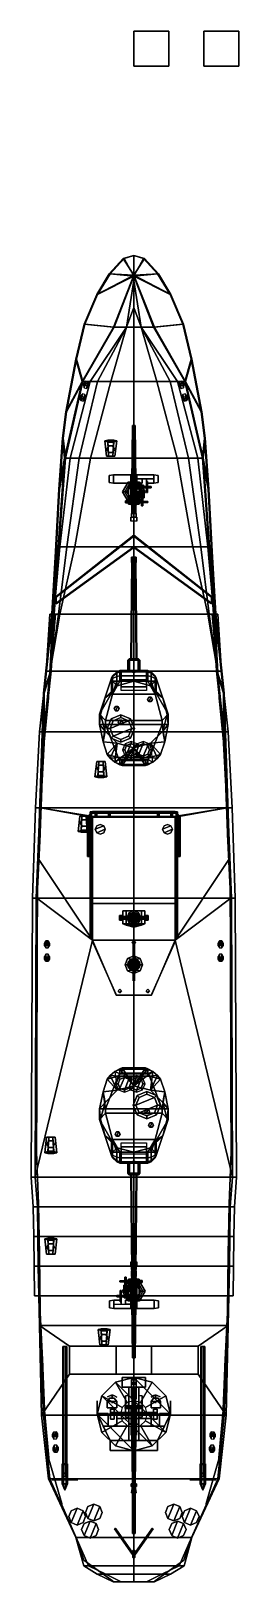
# Model space of a CAD drawing. Header units: millimetres. Extents: x -2.9 to 3, y -19.2 to 25.1.
import ezdxf

# ---------------------------------------------------------------- set-up
doc = ezdxf.new("R2010")
doc.units = ezdxf.units.MM
for name, color, linetype in [('drawing', 9, 'Continuous'), ('gun', 1, 'Continuous'), ('mount', 2, 'Continuous'), ('railings', 6, 'Continuous'), ('sleeve', 5, 'Continuous'), ('tmp', 6, 'Continuous'), ('turret', 2, 'Continuous')]:
    doc.layers.add(name, color=color, linetype=linetype)

msp = doc.modelspace()

# ---------------------------------------------------------------- linework, layer by layer
for points in [[(1, 25.14, 22.17), (1, 25.14, 21.17), (0, 25.14, 21.17), (0, 25.14, 22.17)], [(1, 25.14, 21.17), (1, 24.14, 21.17), (0, 24.14, 21.17), (0, 25.14, 21.17)], [(0, 25.14, 21.17), (0, 24.14, 21.17), (0, 24.14, 22.17), (0, 25.14, 22.17)], [(0, 25.14, 22.17), (0, 24.14, 22.17), (1, 24.14, 22.17), (1, 25.14, 22.17)], [(1, 24.14, 22.17), (1, 24.14, 21.17), (1, 25.14, 21.17), (1, 25.14, 22.17)], [(3, 25.14, 21.17), (3, 24.14, 21.17), (2, 24.14, 21.17), (2, 25.14, 21.17)], [(2, 25.14, 21.17), (2, 24.14, 21.17), (3, 24.14, 21.17), (3, 25.14, 21.17)], [(0, 24.14, 22.17), (0, 24.14, 21.17), (1, 24.14, 21.17), (1, 24.14, 22.17)], [(-0.3, 18.64, 2.25), (0, 18.16, 1.41), (0, 18.16, 1.41), (-0.7, 18.2, 2.21)], [(-0.28, 18.64, 2.25), (-0.3, 18.64, 2.25), (-0.7, 18.2, 2.21), (-0.68, 18.2, 2.21)], [(0, 18.73, 2.26), (0, 18.16, 1.41), (0, 18.16, 1.41), (-0.3, 18.64, 2.25)], [(0, 18.724, 2.259), (0, 18.73, 2.26), (-0.3, 18.64, 2.25), (-0.28, 18.64, 2.25)], [(0.3, 18.64, 2.25), (0, 18.16, 1.41), (0, 18.16, 1.41), (0, 18.73, 2.26)], [(0.28, 18.64, 2.25), (0.3, 18.64, 2.25), (0, 18.73, 2.26), (0, 18.724, 2.259)], [(0.7, 18.2, 2.21), (0, 18.16, 1.41), (0, 18.16, 1.41), (0.3, 18.64, 2.25)], [(0.68, 18.2, 2.21), (0.7, 18.2, 2.21), (0.3, 18.64, 2.25), (0.28, 18.64, 2.25)], [(-0.7, 18.2, 2.21), (0, 18.16, 1.41), (0, 18.16, 1.41), (-1.06, 17.61, 2.18)], [(-0.68, 18.2, 2.21), (-0.7, 18.2, 2.21), (-1.06, 17.61, 2.18), (-1.04, 17.61, 2.18)], [(1.06, 17.61, 2.18), (0, 18.16, 1.41), (0, 18.16, 1.41), (0.7, 18.2, 2.21)], [(1.04, 17.61, 2.18), (1.06, 17.61, 2.18), (0.7, 18.2, 2.21), (0.68, 18.2, 2.21)], [(-1.06, 17.61, 2.18), (0, 18.16, 1.41), (-0.585, 16.679, 1.314), (-1.42, 16.76, 2.09)], [(0, 18.16, 1.41), (0, 18.01, 0.78), (-0.212, 16.679, 0.78), (-0.585, 16.679, 1.314)], [(0, 18.14, 1.41), (0, 18.14, 1.41), (-0.565, 16.679, 1.314), (0.565, 16.679, 1.314)], [(0, 18.01, 0.78), (0, 17.63, -0.237), (0, 17.24, -1.01), (-0.212, 16.679, 0.78)], [(0.585, 16.679, 1.314), (0.212, 16.679, 0.78), (0, 18.01, 0.78), (0, 18.16, 1.41)], [(1.42, 16.76, 2.09), (0.585, 16.679, 1.314), (0, 18.16, 1.41), (1.06, 17.61, 2.18)], [(0.212, 16.679, 0.78), (0, 17.24, -1.01), (0, 17.63, -0.237), (0, 18.01, 0.78)], [(-1.04, 17.61, 2.18), (-1.06, 17.61, 2.18), (-1.42, 16.76, 2.09), (-1.4, 16.76, 2.09)], [(1.4, 16.76, 2.09), (1.42, 16.76, 2.09), (1.06, 17.61, 2.18), (1.04, 17.61, 2.18)], [(0, 15.123, -1.424), (-0.661, 15.123, -0.568), (-0.212, 16.679, 0.78), (0, 17.24, -1.01)], [(0, 17.24, -1.01), (0.212, 16.679, 0.78), (0.661, 15.123, -0.568), (0, 15.123, -1.424)], [(-1.42, 16.76, 2.09), (-0.585, 16.679, 1.314), (-1.475, 15.123, 1.17), (-1.66, 15.76, 2.02)], [(-1.4, 16.76, 2.09), (-1.42, 16.76, 2.09), (-1.66, 15.76, 2.02), (-1.64, 15.76, 2.02)], [(-0.585, 16.679, 1.314), (-0.212, 16.679, 0.78), (-1.246, 15.123, 0.78), (-1.475, 15.123, 1.17)], [(0.565, 16.679, 1.314), (-0.565, 16.679, 1.314), (-1.455, 15.123, 1.17), (1.455, 15.123, 1.17)], [(-0.212, 16.679, 0.78), (-0.212, 16.679, 0.78), (-1.034, 15.123, 0.449), (-1.246, 15.123, 0.78)], [(-0.212, 16.679, 0.78), (-0.212, 16.679, 0.78), (-0.661, 15.123, -0.568), (-1.034, 15.123, 0.449)], [(1.034, 15.123, 0.449), (0.661, 15.123, -0.568), (0.212, 16.679, 0.78)], [(1.246, 15.123, 0.78), (1.034, 15.123, 0.449), (0.212, 16.679, 0.78)], [(1.475, 15.123, 1.17), (1.246, 15.123, 0.78), (0.212, 16.679, 0.78), (0.585, 16.679, 1.314)], [(1.66, 15.76, 2.02), (1.475, 15.123, 1.17), (0.585, 16.679, 1.314), (1.42, 16.76, 2.09)], [(1.64, 15.76, 2.02), (1.66, 15.76, 2.02), (1.42, 16.76, 2.09), (1.4, 16.76, 2.09)], [(-1.66, 15.76, 2.02), (-1.475, 15.123, 1.17), (-1.475, 15.123, 1.17), (-1.94, 14.26, 1.92)], [(-1.64, 15.76, 2.02), (-1.66, 15.76, 2.02), (-1.94, 14.26, 1.92), (-1.92, 14.26, 1.92)], [(1.94, 14.26, 1.92), (1.475, 15.123, 1.17), (1.475, 15.123, 1.17), (1.66, 15.76, 2.02)], [(1.92, 14.26, 1.92), (1.94, 14.26, 1.92), (1.66, 15.76, 2.02), (1.64, 15.76, 2.02)], [(-1.94, 14.26, 1.92), (-1.475, 15.123, 1.17), (-1.975, 12.935, 1.051), (-2.04, 13.51, 1.88)], [(-1.475, 15.123, 1.17), (-1.246, 15.123, 0.78), (-1.822, 12.935, 0.78), (-1.975, 12.935, 1.051)], [(1.455, 15.123, 1.17), (-1.455, 15.123, 1.17), (-1.955, 12.935, 1.051), (1.955, 12.935, 1.051)], [(-1.246, 15.123, 0.78), (-1.034, 15.123, 0.449), (-1.559, 12.935, 0.28), (-1.822, 12.935, 0.78)], [(-1.034, 15.123, 0.449), (-0.661, 15.123, -0.568), (-1.237, 12.935, -0.83), (-1.559, 12.935, 0.28)], [(-1.387, 15.062, 1.14), (-1.436, 15.013, 1.14), (-1.415, 15.09, 1.37), (-1.366, 15.139, 1.37)], [(-1.436, 15.013, 1.14), (-1.418, 14.945, 1.14), (-1.397, 15.022, 1.37), (-1.415, 15.09, 1.37)], [(-1.366, 15.139, 1.37), (-1.415, 15.09, 1.37), (-1.397, 15.022, 1.37), (-1.298, 15.121, 1.37)], [(-1.298, 15.121, 1.37), (-1.397, 15.022, 1.37), (-1.33, 15.004, 1.37), (-1.28, 15.054, 1.37)], [(-1.319, 15.044, 1.14), (-1.387, 15.062, 1.14), (-1.366, 15.139, 1.37), (-1.298, 15.121, 1.37)], [(-1.301, 14.976, 1.14), (-1.319, 15.044, 1.14), (-1.298, 15.121, 1.37), (-1.28, 15.054, 1.37)], [(0, 12.935, -1.61), (-1.237, 12.935, -0.83), (-0.661, 15.123, -0.568), (0, 15.123, -1.424)], [(0, 15.123, -1.424), (0.661, 15.123, -0.568), (1.237, 12.935, -0.83), (0, 12.935, -1.61)], [(1.559, 12.935, 0.28), (1.237, 12.935, -0.83), (0.661, 15.123, -0.568), (1.034, 15.123, 0.449)], [(1.822, 12.935, 0.78), (1.559, 12.935, 0.28), (1.034, 15.123, 0.449), (1.246, 15.123, 0.78)], [(1.975, 12.935, 1.051), (1.822, 12.935, 0.78), (1.246, 15.123, 0.78), (1.475, 15.123, 1.17)], [(1.298, 15.121, 1.37), (1.28, 15.054, 1.37), (1.33, 15.004, 1.37), (1.366, 15.139, 1.37)], [(1.319, 15.044, 1.14), (1.301, 14.976, 1.14), (1.28, 15.054, 1.37), (1.298, 15.121, 1.37)], [(1.387, 15.062, 1.14), (1.319, 15.044, 1.14), (1.298, 15.121, 1.37), (1.366, 15.139, 1.37)], [(1.366, 15.139, 1.37), (1.33, 15.004, 1.37), (1.397, 15.022, 1.37), (1.415, 15.09, 1.37)], [(1.436, 15.013, 1.14), (1.387, 15.062, 1.14), (1.366, 15.139, 1.37), (1.415, 15.09, 1.37)], [(1.418, 14.945, 1.14), (1.436, 15.013, 1.14), (1.415, 15.09, 1.37), (1.397, 15.022, 1.37)], [(2.04, 13.51, 1.88), (1.975, 12.935, 1.051), (1.475, 15.123, 1.17), (1.94, 14.26, 1.92)], [(-1.464, 14.772, 1.14), (-1.514, 14.723, 1.14), (-1.535, 14.646, 1.37), (-1.485, 14.695, 1.37)], [(-1.514, 14.723, 1.14), (-1.496, 14.655, 1.14), (-1.516, 14.578, 1.37), (-1.535, 14.646, 1.37)], [(-1.516, 14.578, 1.37), (-1.417, 14.677, 1.37), (-1.485, 14.695, 1.37), (-1.535, 14.646, 1.37)], [(-1.449, 14.56, 1.37), (-1.399, 14.609, 1.37), (-1.417, 14.677, 1.37), (-1.516, 14.578, 1.37)], [(-1.496, 14.655, 1.14), (-1.428, 14.637, 1.14), (-1.449, 14.56, 1.37), (-1.516, 14.578, 1.37)], [(-1.397, 14.754, 1.14), (-1.464, 14.772, 1.14), (-1.485, 14.695, 1.37), (-1.417, 14.677, 1.37)], [(-1.428, 14.637, 1.14), (-1.379, 14.687, 1.14), (-1.399, 14.609, 1.37), (-1.449, 14.56, 1.37)], [(-1.418, 14.945, 1.14), (-1.35, 14.927, 1.14), (-1.33, 15.004, 1.37), (-1.397, 15.022, 1.37)], [(-1.379, 14.687, 1.14), (-1.397, 14.754, 1.14), (-1.417, 14.677, 1.37), (-1.399, 14.609, 1.37)], [(-1.35, 14.927, 1.14), (-1.301, 14.976, 1.14), (-1.28, 15.054, 1.37), (-1.33, 15.004, 1.37)], [(1.301, 14.976, 1.14), (1.35, 14.927, 1.14), (1.33, 15.004, 1.37), (1.28, 15.054, 1.37)], [(1.35, 14.927, 1.14), (1.418, 14.945, 1.14), (1.397, 15.022, 1.37), (1.33, 15.004, 1.37)], [(1.397, 14.754, 1.14), (1.379, 14.687, 1.14), (1.399, 14.609, 1.37), (1.417, 14.677, 1.37)], [(1.379, 14.687, 1.14), (1.428, 14.637, 1.14), (1.449, 14.56, 1.37), (1.399, 14.609, 1.37)], [(1.464, 14.772, 1.14), (1.397, 14.754, 1.14), (1.417, 14.677, 1.37), (1.485, 14.695, 1.37)], [(1.449, 14.56, 1.37), (1.485, 14.695, 1.37), (1.417, 14.677, 1.37), (1.399, 14.609, 1.37)], [(1.428, 14.637, 1.14), (1.496, 14.655, 1.14), (1.516, 14.578, 1.37), (1.449, 14.56, 1.37)], [(1.516, 14.578, 1.37), (1.535, 14.646, 1.37), (1.485, 14.695, 1.37), (1.449, 14.56, 1.37)], [(1.514, 14.723, 1.14), (1.464, 14.772, 1.14), (1.485, 14.695, 1.37), (1.535, 14.646, 1.37)], [(1.496, 14.655, 1.14), (1.514, 14.723, 1.14), (1.535, 14.646, 1.37), (1.516, 14.578, 1.37)], [(-1.92, 14.26, 1.92), (-1.94, 14.26, 1.92), (-2.04, 13.51, 1.88), (-2.02, 13.51, 1.88)], [(2.02, 13.51, 1.88), (2.04, 13.51, 1.88), (1.94, 14.26, 1.92), (1.92, 14.26, 1.92)], [(-2.04, 13.51, 1.88), (-1.975, 12.935, 1.051), (-1.975, 12.935, 1.051), (-2.14, 12.05, 1.76)], [(-2.02, 13.51, 1.88), (-2.04, 13.51, 1.88), (-2.14, 12.05, 1.76), (-2.12, 12.05, 1.76)], [(-0.745, 13.45, 1.577), (-0.575, 13.45, 1.577), (-0.49, 13.43, 1.43), (-0.83, 13.43, 1.43)], [(-0.78, 12.99, 1.43), (-0.72, 12.99, 1.534), (-0.745, 13.45, 1.577), (-0.83, 13.43, 1.43)], [(-0.83, 13.43, 1.43), (-0.49, 13.43, 1.43), (-0.575, 13.39, 1.283), (-0.745, 13.39, 1.283)], [(-0.72, 12.99, 1.326), (-0.78, 12.99, 1.43), (-0.83, 13.43, 1.43), (-0.745, 13.39, 1.283)], [(-0.72, 12.99, 1.534), (-0.6, 12.99, 1.534), (-0.575, 13.45, 1.577), (-0.745, 13.45, 1.577)], [(-0.6, 12.99, 1.326), (-0.72, 12.99, 1.326), (-0.745, 13.39, 1.283), (-0.575, 13.39, 1.283)], [(-0.6, 12.99, 1.534), (-0.54, 12.99, 1.43), (-0.49, 13.43, 1.43), (-0.575, 13.45, 1.577)], [(-0.54, 12.99, 1.43), (-0.6, 12.99, 1.326), (-0.575, 13.39, 1.283), (-0.49, 13.43, 1.43)], [(2.14, 12.05, 1.76), (1.975, 12.935, 1.051), (1.975, 12.935, 1.051), (2.04, 13.51, 1.88)], [(2.12, 12.05, 1.76), (2.14, 12.05, 1.76), (2.04, 13.51, 1.88), (2.02, 13.51, 1.88)], [(-2.14, 12.05, 1.76), (-1.975, 12.935, 1.051), (-2.161, 10.399, 0.958), (-2.24, 10.27, 1.65)], [(-1.975, 12.935, 1.051), (-1.822, 12.935, 0.78), (-2.11, 10.399, 0.78), (-2.161, 10.399, 0.958)], [(1.955, 12.935, 1.051), (-1.955, 12.935, 1.051), (-2.141, 10.399, 0.958), (2.141, 10.399, 0.958)], [(-1.822, 12.935, 0.78), (-1.559, 12.935, 0.28), (-1.915, 10.399, 0.144), (-2.11, 10.399, 0.78)], [(-1.559, 12.935, 0.28), (-1.237, 12.935, -0.83), (-1.687, 10.399, -1.042), (-1.915, 10.399, 0.144)], [(0, 10.399, -1.644), (-1.687, 10.399, -1.042), (-1.237, 12.935, -0.83), (0, 12.935, -1.61)], [(-0.72, 12.99, 1.326), (-0.6, 12.99, 1.326), (-0.54, 12.99, 1.43), (-0.78, 12.99, 1.43)], [(-0.78, 12.99, 1.43), (-0.54, 12.99, 1.43), (-0.6, 12.99, 1.534), (-0.72, 12.99, 1.534)], [(-0.715, 13.285, 1.06), (-0.77, 13.19, 1.06), (-0.77, 13.19, 1.39), (-0.715, 13.285, 1.3)], [(-0.77, 13.19, 1.06), (-0.715, 13.095, 1.06), (-0.715, 13.095, 1.32), (-0.77, 13.19, 1.39)], [(-0.605, 13.285, 1.06), (-0.715, 13.285, 1.06), (-0.715, 13.285, 1.3), (-0.605, 13.285, 1.3)], [(-0.715, 13.095, 1.06), (-0.605, 13.095, 1.06), (-0.605, 13.095, 1.32), (-0.715, 13.095, 1.32)], [(-0.55, 13.19, 1.06), (-0.605, 13.285, 1.06), (-0.605, 13.285, 1.3), (-0.55, 13.19, 1.39)], [(-0.605, 13.095, 1.06), (-0.55, 13.19, 1.06), (-0.55, 13.19, 1.39), (-0.605, 13.095, 1.32)], [(0, 12.935, -1.61), (1.237, 12.935, -0.83), (1.687, 10.399, -1.042), (0, 10.399, -1.644)], [(1.915, 10.399, 0.144), (1.687, 10.399, -1.042), (1.237, 12.935, -0.83), (1.559, 12.935, 0.28)], [(2.11, 10.399, 0.78), (1.915, 10.399, 0.144), (1.559, 12.935, 0.28), (1.822, 12.935, 0.78)], [(2.161, 10.399, 0.958), (2.11, 10.399, 0.78), (1.822, 12.935, 0.78), (1.975, 12.935, 1.051)], [(2.24, 10.27, 1.65), (2.161, 10.399, 0.958), (1.975, 12.935, 1.051), (2.14, 12.05, 1.76)], [(-2.12, 12.05, 1.76), (-2.14, 12.05, 1.76), (-2.24, 10.27, 1.65), (-2.22, 10.27, 1.65)], [(2.22, 10.27, 1.65), (2.24, 10.27, 1.65), (2.14, 12.05, 1.76), (2.12, 12.05, 1.76)], [(-2.22, 8.98, 1.25), (-2.22, 8.96, 1.25), (0, 10.71, 1.39), (0, 10.73, 1.39)], [(0, 10.73, 1.39), (0, 10.4, 0.95), (-2.22, 8.79, 0.88), (-2.22, 8.98, 1.25)], [(-2.22, 8.96, 1.25), (-2.22, 8.77, 0.87), (0, 10.38, 0.95), (0, 10.71, 1.39)], [(0, 10.4, 0.95), (0, 10.38, 0.95), (0, 10.71, 1.39), (0, 10.73, 1.39)], [(0, 10.73, 1.39), (0, 10.71, 1.39), (2.22, 8.96, 1.25), (2.22, 8.98, 1.25)], [(2.22, 8.98, 1.25), (2.22, 8.79, 0.88), (0, 10.4, 0.95), (0, 10.73, 1.39)], [(0, 10.71, 1.39), (0, 10.38, 0.95), (0, 10.4, 0.95), (0, 10.73, 1.39)], [(0, 10.71, 1.39), (0, 10.38, 0.95), (2.22, 8.77, 0.87), (2.22, 8.96, 1.25)], [(-2.24, 10.27, 1.65), (-2.161, 10.399, 0.958), (-2.297, 8.482, 0.865), (-2.34, 8.49, 1.54)], [(-2.22, 10.27, 1.65), (-2.24, 10.27, 1.65), (-2.34, 8.49, 1.54), (-2.32, 8.49, 1.54)], [(-2.161, 10.399, 0.958), (-2.11, 10.399, 0.78), (-2.28, 8.482, 0.78), (-2.297, 8.482, 0.865)], [(-2.11, 10.399, 0.78), (-1.915, 10.399, 0.144), (-2.153, 8.482, 0.085), (-2.28, 8.482, 0.78)], [(2.141, 10.399, 0.958), (-2.141, 10.399, 0.958), (-2.277, 8.482, 0.865), (2.277, 8.482, 0.865)], [(-1.915, 10.399, 0.144), (-1.687, 10.399, -1.042), (-2.11, 8.482, -1.246), (-2.153, 8.482, 0.085)], [(0, 8.482, -1.644), (-2.11, 8.482, -1.246), (-1.687, 10.399, -1.042), (0, 10.399, -1.644)], [(0, 10.399, -1.644), (1.687, 10.399, -1.042), (2.11, 8.482, -1.246), (0, 8.482, -1.644)], [(2.153, 8.482, 0.085), (2.11, 8.482, -1.246), (1.687, 10.399, -1.042), (1.915, 10.399, 0.144)], [(2.28, 8.482, 0.78), (2.153, 8.482, 0.085), (1.915, 10.399, 0.144), (2.11, 10.399, 0.78)], [(2.297, 8.482, 0.865), (2.28, 8.482, 0.78), (2.11, 10.399, 0.78), (2.161, 10.399, 0.958)], [(2.34, 8.49, 1.54), (2.297, 8.482, 0.865), (2.161, 10.399, 0.958), (2.24, 10.27, 1.65)], [(2.32, 8.49, 1.54), (2.34, 8.49, 1.54), (2.24, 10.27, 1.65), (2.22, 10.27, 1.65)], [(-2.22, 8.79, 0.88), (-2.22, 8.77, 0.87), (-2.22, 8.96, 1.25), (-2.22, 8.98, 1.25)], [(2.22, 8.96, 1.25), (2.22, 8.77, 0.87), (2.22, 8.79, 0.88), (2.22, 8.98, 1.25)], [(-2.58, 6.22, 1.4), (-2.34, 8.49, 1.54), (-2.382, 6.844, 0.78), (-2.58, 6.22, 1.4)], [(-2.32, 8.49, 1.54), (-2.34, 8.49, 1.54), (-2.58, 6.22, 1.4), (-2.56, 6.22, 1.4)], [(-2.238, 8.482, 0.55), (-2.382, 6.844, 0.55), (-2.502, 6.844, 0.55), (-2.396, 8.482, 0.55)], [(-2.502, 6.844, 0.55), (-2.502, 6.844, 0.76), (-2.396, 8.482, 0.76), (-2.396, 8.482, 0.55)], [(-2.396, 8.482, 0.76), (-2.502, 6.844, 0.76), (-2.382, 6.844, 0.76), (-2.276, 8.482, 0.76)], [(-2.396, 8.482, 0.55), (-2.396, 8.482, 0.76), (-2.276, 8.482, 0.76), (-2.238, 8.482, 0.55)], [(0, 6.844, -1.644), (-2.39, 6.844, -1.373), (-2.11, 8.482, -1.246), (0, 8.482, -1.644)], [(-2.153, 8.482, 0.085), (-2.11, 8.482, -1.246), (-2.39, 6.844, -1.373), (-2.382, 6.844, -0.008)], [(-2.382, 6.844, 0.78), (-2.34, 8.49, 1.54), (-2.297, 8.482, 0.865), (-2.382, 6.844, 0.78)], [(-2.28, 8.482, 0.78), (-2.276, 8.482, 0.76), (-2.382, 6.844, 0.76), (-2.382, 6.844, 0.78)], [(-2.297, 8.482, 0.865), (-2.28, 8.482, 0.78), (-2.382, 6.844, 0.78)], [(-2.238, 8.482, 0.55), (-2.153, 8.482, 0.085), (-2.382, 6.844, -0.008), (-2.382, 6.844, 0.55)], [(2.277, 8.482, 0.865), (-2.277, 8.482, 0.865), (-2.362, 6.844, 0.78), (2.362, 6.844, 0.78)], [(0, 8.482, -1.644), (2.11, 8.482, -1.246), (2.39, 6.844, -1.373), (0, 6.844, -1.644)], [(2.382, 6.844, -0.008), (2.39, 6.844, -1.373), (2.11, 8.482, -1.246), (2.153, 8.482, 0.085)], [(2.382, 6.844, 0.55), (2.382, 6.844, -0.008), (2.153, 8.482, 0.085), (2.238, 8.482, 0.55)], [(2.396, 8.482, 0.76), (2.396, 8.482, 0.55), (2.238, 8.482, 0.55), (2.276, 8.482, 0.76)], [(2.396, 8.482, 0.55), (2.502, 6.844, 0.55), (2.382, 6.844, 0.55), (2.238, 8.482, 0.55)], [(2.382, 6.844, 0.78), (2.382, 6.844, 0.76), (2.276, 8.482, 0.76), (2.28, 8.482, 0.78)], [(2.276, 8.482, 0.76), (2.382, 6.844, 0.76), (2.502, 6.844, 0.76), (2.396, 8.482, 0.76)], [(2.382, 6.844, 0.78), (2.382, 6.844, 0.78), (2.28, 8.482, 0.78), (2.297, 8.482, 0.865)], [(2.297, 8.482, 0.865), (2.297, 8.482, 0.865), (2.34, 8.49, 1.54), (2.382, 6.844, 0.78)], [(2.56, 6.22, 1.4), (2.58, 6.22, 1.4), (2.34, 8.49, 1.54), (2.32, 8.49, 1.54)], [(2.382, 6.844, 0.78), (2.382, 6.844, 0.78), (2.34, 8.49, 1.54), (2.58, 6.22, 1.4)], [(2.502, 6.844, 0.76), (2.502, 6.844, 0.55), (2.396, 8.482, 0.55), (2.396, 8.482, 0.76)], [(-2.382, 6.844, 0.55), (-2.568, 5.116, 0.52), (-2.688, 5.116, 0.52), (-2.502, 6.844, 0.55)], [(-2.688, 5.116, 0.52), (-2.688, 5.116, 0.73), (-2.502, 6.844, 0.76), (-2.502, 6.844, 0.55)], [(-2.502, 6.844, 0.76), (-2.688, 5.116, 0.73), (-2.568, 5.116, 0.73), (-2.382, 6.844, 0.76)], [(-2.58, 6.22, 1.4), (-2.382, 6.844, 0.78), (-2.568, 5.116, 0.78), (-2.58, 6.22, 1.4)], [(0, 5.116, -1.644), (-2.568, 5.116, -1.466), (-2.39, 6.844, -1.373), (0, 6.844, -1.644)], [(-2.382, 6.844, -0.008), (-2.39, 6.844, -1.373), (-2.568, 5.116, -1.466), (-2.568, 5.116, 0.78)], [(-2.382, 6.844, 0.78), (-2.382, 6.844, -0.008), (-2.568, 5.116, 0.78)], [(2.362, 6.844, 0.78), (-2.362, 6.844, 0.78), (-2.548, 5.116, 0.78), (2.548, 5.116, 0.78)], [(0, 6.844, -1.644), (2.39, 6.844, -1.373), (2.568, 5.116, -1.466), (0, 5.116, -1.644)], [(2.568, 5.116, 0.78), (2.568, 5.116, -1.466), (2.39, 6.844, -1.373), (2.382, 6.844, -0.008)], [(2.568, 5.116, 0.78), (2.568, 5.116, 0.78), (2.382, 6.844, -0.008), (2.382, 6.844, 0.78)], [(2.568, 5.116, 0.78), (2.568, 5.116, 0.78), (2.382, 6.844, 0.78), (2.58, 6.22, 1.4)], [(2.502, 6.844, 0.55), (2.688, 5.116, 0.52), (2.568, 5.116, 0.52), (2.382, 6.844, 0.55)], [(2.382, 6.844, 0.76), (2.568, 5.116, 0.73), (2.688, 5.116, 0.73), (2.502, 6.844, 0.76)], [(2.688, 5.116, 0.73), (2.688, 5.116, 0.52), (2.502, 6.844, 0.55), (2.502, 6.844, 0.76)], [(-2.58, 6.22, 1.4), (-2.568, 5.116, 0.78), (-2.687, 2.939, 0.78), (-2.7, 2.5, 1.14)], [(-2.56, 6.22, 1.4), (-2.58, 6.22, 1.4), (-2.7, 2.5, 1.14), (-2.68, 2.5, 1.14)], [(-0.475, 6.433, 0.78), (-0.823, 6.085, 0.78), (-0.823, 6.085, 0.99), (-0.475, 6.433, 0.99)], [(0, 6.56, 0.78), (-0.475, 6.433, 0.78), (-0.475, 6.433, 0.99), (0, 6.56, 0.99)], [(0.475, 6.433, 0.78), (0, 6.56, 0.78), (0, 6.56, 0.99), (0.475, 6.433, 0.99)], [(0.823, 6.085, 0.78), (0.475, 6.433, 0.78), (0.475, 6.433, 0.99), (0.823, 6.085, 0.99)], [(2.68, 2.5, 1.14), (2.7, 2.5, 1.14), (2.58, 6.22, 1.4), (2.56, 6.22, 1.4)], [(2.7, 2.5, 1.14), (2.687, 2.939, 0.78), (2.568, 5.116, 0.78), (2.58, 6.22, 1.4)], [(-0.823, 6.085, 0.78), (-0.95, 5.61, 0.78), (-0.95, 5.61, 0.99), (-0.823, 6.085, 0.99)], [(0.95, 5.61, 0.78), (0.823, 6.085, 0.78), (0.823, 6.085, 0.99), (0.95, 5.61, 0.99)], [(-0.95, 5.61, 0.78), (-0.823, 5.135, 0.78), (-0.823, 5.135, 0.99), (-0.95, 5.61, 0.99)], [(0.823, 5.135, 0.78), (0.95, 5.61, 0.78), (0.95, 5.61, 0.99), (0.823, 5.135, 0.99)], [(-2.688, 5.116, 0.73), (-2.807, 2.939, 0.73), (-2.687, 2.939, 0.73), (-2.568, 5.116, 0.73)], [(-2.807, 2.939, 0.52), (-2.807, 2.939, 0.73), (-2.688, 5.116, 0.73), (-2.688, 5.116, 0.52)], [(-2.568, 5.116, 0.52), (-2.687, 2.939, 0.52), (-2.807, 2.939, 0.52), (-2.688, 5.116, 0.52)], [(0, 2.939, -1.644), (-2.687, 2.939, -1.508), (-2.568, 5.116, -1.466), (0, 5.116, -1.644)], [(-2.568, 5.116, 0.52), (-2.568, 5.116, -1.466), (-2.687, 2.939, -1.508), (-2.687, 2.939, 0.52)], [(-2.568, 5.116, 0.78), (-2.568, 5.116, 0.73), (-2.687, 2.939, 0.73), (-2.687, 2.939, 0.78)], [(2.548, 5.116, 0.78), (-2.548, 5.116, 0.78), (-2.667, 2.939, 0.78), (2.667, 2.939, 0.78)], [(-0.823, 5.135, 0.78), (-0.475, 4.787, 0.78), (-0.475, 4.787, 0.99), (-0.823, 5.135, 0.99)], [(0, 5.116, -1.644), (2.568, 5.116, -1.466), (2.687, 2.939, -1.508), (0, 2.939, -1.644)], [(0.475, 4.787, 0.78), (0.823, 5.135, 0.78), (0.823, 5.135, 0.99), (0.475, 4.787, 0.99)], [(2.687, 2.939, 0.52), (2.687, 2.939, -1.508), (2.568, 5.116, -1.466), (2.568, 5.116, 0.52)], [(2.688, 5.116, 0.52), (2.807, 2.939, 0.52), (2.687, 2.939, 0.52), (2.568, 5.116, 0.52)], [(2.568, 5.116, 0.73), (2.687, 2.939, 0.73), (2.807, 2.939, 0.73), (2.688, 5.116, 0.73)], [(2.687, 2.939, 0.78), (2.687, 2.939, 0.73), (2.568, 5.116, 0.73), (2.568, 5.116, 0.78)], [(2.807, 2.939, 0.73), (2.807, 2.939, 0.52), (2.688, 5.116, 0.52), (2.688, 5.116, 0.73)], [(-0.475, 4.787, 0.78), (0, 4.66, 0.78), (0, 4.66, 0.99), (-0.475, 4.787, 0.99)], [(0, 4.66, 0.78), (0.475, 4.787, 0.78), (0.475, 4.787, 0.99), (0, 4.66, 0.99)], [(-1, 4.27, 1.254), (-1.06, 4.27, 1.15), (-1.11, 3.83, 1.15), (-1.025, 3.81, 1.297)], [(-1.06, 4.27, 1.15), (-1, 4.27, 1.046), (-1.025, 3.87, 1.003), (-1.11, 3.83, 1.15)], [(-0.88, 4.27, 1.046), (-1, 4.27, 1.046), (-1.06, 4.27, 1.15), (-0.82, 4.27, 1.15)], [(-0.82, 4.27, 1.15), (-1.06, 4.27, 1.15), (-1, 4.27, 1.254), (-0.88, 4.27, 1.254)], [(-0.995, 4.165, 0.78), (-1.05, 4.07, 0.78), (-1.05, 4.07, 1.11), (-0.995, 4.165, 1.04)], [(-1.05, 4.07, 0.78), (-0.995, 3.975, 0.78), (-0.995, 3.975, 1.02), (-1.05, 4.07, 1.11)], [(-0.88, 4.27, 1.254), (-1, 4.27, 1.254), (-1.025, 3.81, 1.297), (-0.855, 3.81, 1.297)], [(-1, 4.27, 1.046), (-0.88, 4.27, 1.046), (-0.855, 3.87, 1.003), (-1.025, 3.87, 1.003)], [(-0.885, 4.165, 0.78), (-0.995, 4.165, 0.78), (-0.995, 4.165, 1.04), (-0.885, 4.165, 1.04)], [(-0.83, 4.07, 0.78), (-0.885, 4.165, 0.78), (-0.885, 4.165, 1.04), (-0.83, 4.07, 1.11)], [(-0.885, 3.975, 0.78), (-0.83, 4.07, 0.78), (-0.83, 4.07, 1.11), (-0.885, 3.975, 1.02)], [(-0.82, 4.27, 1.15), (-0.88, 4.27, 1.254), (-0.855, 3.81, 1.297), (-0.77, 3.83, 1.15)], [(-0.88, 4.27, 1.046), (-0.82, 4.27, 1.15), (-0.77, 3.83, 1.15), (-0.855, 3.87, 1.003)], [(-0.77, 3.83, 1.15), (-1.11, 3.83, 1.15), (-1.025, 3.87, 1.003), (-0.855, 3.87, 1.003)], [(-0.855, 3.81, 1.297), (-1.025, 3.81, 1.297), (-1.11, 3.83, 1.15), (-0.77, 3.83, 1.15)], [(-0.995, 3.975, 0.78), (-0.885, 3.975, 0.78), (-0.885, 3.975, 1.02), (-0.995, 3.975, 1.02)], [(-2.807, 2.939, 0.73), (-2.888, 0.361, 0.73), (-2.772, 0.361, 0.73), (-2.687, 2.939, 0.73)], [(-2.888, 0.361, 0.52), (-2.888, 0.361, 0.73), (-2.807, 2.939, 0.73), (-2.807, 2.939, 0.52)], [(-2.687, 2.939, 0.52), (-2.773, 0.361, 0.52), (-2.888, 0.361, 0.52), (-2.807, 2.939, 0.52)], [(0, 0.361, -1.644), (-2.788, 0.361, -1.568), (-2.687, 2.939, -1.508), (0, 2.939, -1.644)], [(-2.687, 2.939, 0.52), (-2.687, 2.939, -1.508), (-2.788, 0.361, -1.568), (-2.773, 0.361, 0.52)], [(-2.687, 2.939, 0.78), (-2.687, 2.939, 0.73), (-2.772, 0.361, 0.73), (-2.771, 0.361, 0.78)], [(-2.7, 2.5, 1.14), (-2.687, 2.939, 0.78), (-2.735, 1.47, 0.78), (-2.7, 2.5, 1.14)], [(-1.18, 2.68, 0.78), (-2.667, 2.939, 0.78), (-2.715, 1.47, 0.78), (-1.18, -0.84, 0.78)], [(2.667, 2.939, 0.78), (-2.667, 2.939, 0.78), (-1.16, 2.7, 0.78), (1.16, 2.7, 0.78)], [(-1.16, 2.7, 0.78), (-2.667, 2.939, 0.78), (-2.667, 2.939, 0.78), (-1.18, 2.68, 0.78)], [(-1.48, 2.71, 1.254), (-1.54, 2.71, 1.15), (-1.59, 2.27, 1.15), (-1.505, 2.25, 1.297)], [(-1.54, 2.71, 1.15), (-1.48, 2.71, 1.046), (-1.505, 2.31, 1.003), (-1.59, 2.27, 1.15)], [(-1.36, 2.71, 1.046), (-1.48, 2.71, 1.046), (-1.54, 2.71, 1.15), (-1.3, 2.71, 1.15)], [(-1.3, 2.71, 1.15), (-1.54, 2.71, 1.15), (-1.48, 2.71, 1.254), (-1.36, 2.71, 1.254)], [(-1.36, 2.71, 1.254), (-1.48, 2.71, 1.254), (-1.505, 2.25, 1.297), (-1.335, 2.25, 1.297)], [(-1.48, 2.71, 1.046), (-1.36, 2.71, 1.046), (-1.335, 2.31, 1.003), (-1.505, 2.31, 1.003)], [(-1.3, 2.71, 1.15), (-1.36, 2.71, 1.254), (-1.335, 2.25, 1.297), (-1.25, 2.27, 1.15)], [(-1.36, 2.71, 1.046), (-1.3, 2.71, 1.15), (-1.25, 2.27, 1.15), (-1.335, 2.31, 1.003)], [(-1.18, 2.82, 1.8), (-1.18, 2.84, 1.78), (-1.32, 2.7, 1.78), (-1.3, 2.7, 1.8)], [(-1.18, 2.84, 1.78), (-1.18, 2.82, 1.76), (-1.3, 2.7, 1.76), (-1.32, 2.7, 1.78)], [(-1.3, 2.7, 1.8), (-1.32, 2.7, 1.78), (-1.32, 1.55, 1.78), (-1.3, 1.57, 1.8)], [(-1.32, 2.7, 1.78), (-1.3, 2.7, 1.76), (-1.3, 1.57, 1.76), (-1.32, 1.55, 1.78)], [(-1.18, 2.8, 1.78), (-1.18, 2.82, 1.8), (-1.3, 2.7, 1.8), (-1.28, 2.7, 1.78)], [(-1.18, 2.82, 1.76), (-1.18, 2.8, 1.78), (-1.28, 2.7, 1.78), (-1.3, 2.7, 1.76)], [(-1.28, 2.7, 1.78), (-1.3, 2.7, 1.8), (-1.3, 1.57, 1.8), (-1.28, 1.59, 1.78)], [(-1.3, 2.7, 1.76), (-1.28, 2.7, 1.78), (-1.28, 1.59, 1.78), (-1.3, 1.57, 1.76)], [(-1.25, 2.83, 2.88), (-1.23, 2.81, 2.86), (-1.23, -0.76, 2.86), (-1.25, -0.78, 2.88)], [(-1.23, 2.81, 2.9), (-1.25, 2.83, 2.88), (-1.25, -0.78, 2.88), (-1.23, -0.8, 2.9)], [(-1.25, 2.83, 2.88), (-1.23, 2.81, 2.9), (1.23, 2.81, 2.9), (1.25, 2.83, 2.88)], [(-1.23, 2.81, 2.86), (-1.25, 2.83, 2.88), (1.25, 2.83, 2.88), (1.23, 2.81, 2.86)], [(-1.23, 2.81, 2.86), (-1.21, 2.79, 2.88), (-1.21, -0.78, 2.88), (-1.23, -0.76, 2.86)], [(-1.21, 2.79, 2.88), (-1.23, 2.81, 2.9), (-1.23, -0.8, 2.9), (-1.21, -0.78, 2.88)], [(-1.23, 2.81, 2.9), (-1.21, 2.79, 2.88), (1.21, 2.79, 2.88), (1.23, 2.81, 2.9)], [(-1.21, 2.79, 2.88), (-1.23, 2.81, 2.86), (1.23, 2.81, 2.86), (1.21, 2.79, 2.88)], [(1.18, 2.82, 1.8), (1.18, 2.84, 1.78), (-1.18, 2.84, 1.78), (-1.18, 2.82, 1.8)], [(1.18, 2.84, 1.78), (1.18, 2.82, 1.76), (-1.18, 2.82, 1.76), (-1.18, 2.84, 1.78)], [(1.18, 2.8, 1.78), (1.18, 2.82, 1.8), (-1.18, 2.82, 1.8), (-1.18, 2.8, 1.78)], [(1.18, 2.82, 1.76), (1.18, 2.8, 1.78), (-1.18, 2.8, 1.78), (-1.18, 2.82, 1.76)], [(-1.16, 2.7, 0.78), (-1.18, 2.68, 0.78), (-1.18, 2.68, 2.68), (-1.16, 2.7, 2.68)], [(-1.16, 2.7, 2.68), (-1.18, 2.68, 2.68), (1.18, 2.68, 2.68), (1.16, 2.7, 2.68)], [(-1.18, 2.68, 2.68), (-1.18, -0.84, 2.68), (1.18, -0.84, 2.68), (1.18, 2.68, 2.68)], [(-1.18, 2.68, 0.78), (-1.18, -0.84, 0.78), (-1.18, -0.84, 2.68), (-1.18, 2.68, 2.68)], [(1.16, 2.7, 2.68), (1.16, 2.7, 0.78), (-1.16, 2.7, 0.78), (-1.16, 2.7, 2.68)], [(-1.08, 2.83, 2.63), (-1.1, 2.81, 2.65), (-1.1, 2.81, 2.86), (-1.08, 2.83, 2.88)], [(-1.08, 2.7, 2.63), (-1.1, 2.7, 2.65), (-1.1, 2.81, 2.65), (-1.08, 2.83, 2.63)], [(-1.1, 2.81, 2.65), (-1.08, 2.79, 2.67), (-1.08, 2.79, 2.88), (-1.1, 2.81, 2.86)], [(-1.1, 2.7, 2.65), (-1.08, 2.7, 2.67), (-1.08, 2.79, 2.67), (-1.1, 2.81, 2.65)], [(-1.06, 2.81, 2.65), (-1.08, 2.83, 2.63), (-1.08, 2.83, 2.88), (-1.06, 2.81, 2.86)], [(-1.06, 2.7, 2.65), (-1.08, 2.7, 2.63), (-1.08, 2.83, 2.63), (-1.06, 2.81, 2.65)], [(-1.08, 2.79, 2.67), (-1.06, 2.81, 2.65), (-1.06, 2.81, 2.86), (-1.08, 2.79, 2.88)], [(-1.08, 2.7, 2.67), (-1.06, 2.7, 2.65), (-1.06, 2.81, 2.65), (-1.08, 2.79, 2.67)], [(-0.7, 2.82, 1.8), (-0.72, 2.8, 1.78), (-0.72, 2.7, 1.78), (-0.7, 2.7, 1.8)], [(-0.72, 2.8, 1.78), (-0.7, 2.82, 1.76), (-0.7, 2.7, 1.76), (-0.72, 2.7, 1.78)], [(-0.68, 2.8, 1.78), (-0.7, 2.82, 1.8), (-0.7, 2.7, 1.8), (-0.68, 2.7, 1.78)], [(-0.7, 2.82, 1.76), (-0.68, 2.8, 1.78), (-0.68, 2.7, 1.78), (-0.7, 2.7, 1.76)], [(0, 2.939, -1.644), (2.687, 2.939, -1.508), (2.788, 0.361, -1.568), (0, 0.361, -1.644)], [(0.7, 2.82, 1.8), (0.68, 2.8, 1.78), (0.68, 2.7, 1.78), (0.7, 2.7, 1.8)], [(0.68, 2.8, 1.78), (0.7, 2.82, 1.76), (0.7, 2.7, 1.76), (0.68, 2.7, 1.78)], [(0.72, 2.8, 1.78), (0.7, 2.82, 1.8), (0.7, 2.7, 1.8), (0.72, 2.7, 1.78)], [(0.7, 2.82, 1.76), (0.72, 2.8, 1.78), (0.72, 2.7, 1.78), (0.7, 2.7, 1.76)], [(1.08, 2.83, 2.63), (1.06, 2.81, 2.65), (1.06, 2.81, 2.86), (1.08, 2.83, 2.88)], [(1.08, 2.7, 2.63), (1.06, 2.7, 2.65), (1.06, 2.81, 2.65), (1.08, 2.83, 2.63)], [(1.06, 2.81, 2.65), (1.08, 2.79, 2.67), (1.08, 2.79, 2.88), (1.06, 2.81, 2.86)], [(1.06, 2.7, 2.65), (1.08, 2.7, 2.67), (1.08, 2.79, 2.67), (1.06, 2.81, 2.65)], [(1.1, 2.81, 2.65), (1.08, 2.83, 2.63), (1.08, 2.83, 2.88), (1.1, 2.81, 2.86)], [(1.1, 2.7, 2.65), (1.08, 2.7, 2.63), (1.08, 2.83, 2.63), (1.1, 2.81, 2.65)], [(1.08, 2.79, 2.67), (1.1, 2.81, 2.65), (1.1, 2.81, 2.86), (1.08, 2.79, 2.88)], [(1.08, 2.7, 2.67), (1.1, 2.7, 2.65), (1.1, 2.81, 2.65), (1.08, 2.79, 2.67)], [(2.667, 2.939, 0.78), (1.16, 2.7, 0.78), (1.18, 2.68, 0.78), (2.667, 2.939, 0.78)], [(1.18, 2.68, 2.68), (1.18, 2.68, 0.78), (1.16, 2.7, 0.78), (1.16, 2.7, 2.68)], [(1.18, -0.84, 0.78), (2.715, 1.47, 0.78), (2.667, 2.939, 0.78), (1.18, 2.68, 0.78)], [(1.18, 2.82, 1.76), (1.18, 2.84, 1.78), (1.32, 2.7, 1.78), (1.3, 2.7, 1.76)], [(1.18, 2.84, 1.78), (1.18, 2.82, 1.8), (1.3, 2.7, 1.8), (1.32, 2.7, 1.78)], [(1.18, 2.8, 1.78), (1.18, 2.82, 1.76), (1.3, 2.7, 1.76), (1.28, 2.7, 1.78)], [(1.18, 2.82, 1.8), (1.18, 2.8, 1.78), (1.28, 2.7, 1.78), (1.3, 2.7, 1.8)], [(1.18, -0.84, 2.68), (1.18, -0.84, 0.78), (1.18, 2.68, 0.78), (1.18, 2.68, 2.68)], [(1.23, 2.81, 2.9), (1.21, 2.79, 2.88), (1.21, -0.78, 2.88), (1.23, -0.8, 2.9)], [(1.21, 2.79, 2.88), (1.23, 2.81, 2.86), (1.23, -0.76, 2.86), (1.21, -0.78, 2.88)], [(1.25, 2.83, 2.88), (1.23, 2.81, 2.9), (1.23, -0.8, 2.9), (1.25, -0.78, 2.88)], [(1.23, 2.81, 2.86), (1.25, 2.83, 2.88), (1.25, -0.78, 2.88), (1.23, -0.76, 2.86)], [(1.28, 2.7, 1.78), (1.3, 2.7, 1.76), (1.3, 1.57, 1.76), (1.28, 1.59, 1.78)], [(1.3, 2.7, 1.8), (1.28, 2.7, 1.78), (1.28, 1.59, 1.78), (1.3, 1.57, 1.8)], [(1.3, 2.7, 1.76), (1.32, 2.7, 1.78), (1.32, 1.55, 1.78), (1.3, 1.57, 1.76)], [(1.32, 2.7, 1.78), (1.3, 2.7, 1.8), (1.3, 1.57, 1.8), (1.32, 1.55, 1.78)], [(2.773, 0.361, 0.52), (2.788, 0.361, -1.568), (2.687, 2.939, -1.508), (2.687, 2.939, 0.52)], [(2.7, 2.5, 1.14), (2.735, 1.47, 0.78), (2.687, 2.939, 0.78), (2.7, 2.5, 1.14)], [(2.807, 2.939, 0.52), (2.891, 0.361, 0.52), (2.773, 0.361, 0.52), (2.687, 2.939, 0.52)], [(2.687, 2.939, 0.73), (2.771, 0.361, 0.73), (2.891, 0.361, 0.73), (2.807, 2.939, 0.73)], [(2.771, 0.361, 0.78), (2.771, 0.361, 0.73), (2.687, 2.939, 0.73), (2.687, 2.939, 0.78)], [(2.891, 0.361, 0.73), (2.891, 0.361, 0.52), (2.807, 2.939, 0.52), (2.807, 2.939, 0.73)], [(-2.68, 2.5, 1.14), (-2.7, 2.5, 1.14), (-2.735, 1.47, 0.78), (-2.715, 1.47, 0.78)], [(-1.25, 2.27, 1.15), (-1.59, 2.27, 1.15), (-1.505, 2.31, 1.003), (-1.335, 2.31, 1.003)], [(-1.335, 2.25, 1.297), (-1.505, 2.25, 1.297), (-1.59, 2.27, 1.15), (-1.25, 2.27, 1.15)], [(-1.475, 2.605, 0.78), (-1.53, 2.51, 0.78), (-1.53, 2.51, 1.11), (-1.475, 2.605, 1.04)], [(-1.53, 2.51, 0.78), (-1.475, 2.415, 0.78), (-1.475, 2.415, 1.02), (-1.53, 2.51, 1.11)], [(-1.365, 2.605, 0.78), (-1.475, 2.605, 0.78), (-1.475, 2.605, 1.04), (-1.365, 2.605, 1.04)], [(-1.475, 2.415, 0.78), (-1.365, 2.415, 0.78), (-1.365, 2.415, 1.02), (-1.475, 2.415, 1.02)], [(-1.31, 2.51, 0.78), (-1.365, 2.605, 0.78), (-1.365, 2.605, 1.04), (-1.31, 2.51, 1.11)], [(-1.365, 2.415, 0.78), (-1.31, 2.51, 0.78), (-1.31, 2.51, 1.11), (-1.365, 2.415, 1.02)], [(-1.18, 2.27, 1.8), (-1.18, 2.29, 1.78), (-1.28, 2.29, 1.78), (-1.3, 2.27, 1.8)], [(-1.18, 2.29, 1.78), (-1.18, 2.27, 1.76), (-1.3, 2.27, 1.76), (-1.28, 2.29, 1.78)], [(-1.18, 2.25, 1.78), (-1.18, 2.27, 1.8), (-1.3, 2.27, 1.8), (-1.28, 2.25, 1.78)], [(-1.18, 2.27, 1.76), (-1.18, 2.25, 1.78), (-1.28, 2.25, 1.78), (-1.3, 2.27, 1.76)], [(-1.1, 2.33, 2.95), (-0.861, 2.429, 2.95), (-0.96, 2.47, 2.95), (-1.059, 2.429, 2.95)], [(-1.1, 2.33, 2.95), (-1.059, 2.429, 2.95), (-1.059, 2.429, 2.68), (-1.1, 2.33, 2.68)], [(-1.059, 2.231, 2.95), (-0.82, 2.33, 2.95), (-0.861, 2.429, 2.95), (-1.1, 2.33, 2.95)], [(-1.059, 2.231, 2.95), (-1.1, 2.33, 2.95), (-1.1, 2.33, 2.68), (-1.059, 2.231, 2.68)], [(-1.059, 2.429, 2.95), (-0.96, 2.47, 2.95), (-0.96, 2.47, 2.68), (-1.059, 2.429, 2.68)], [(-0.96, 2.19, 2.95), (-0.861, 2.231, 2.95), (-0.82, 2.33, 2.95), (-1.059, 2.231, 2.95)], [(-0.96, 2.19, 2.95), (-1.059, 2.231, 2.95), (-1.059, 2.231, 2.68), (-0.96, 2.19, 2.68)], [(-0.96, 2.47, 2.95), (-0.861, 2.429, 2.95), (-0.861, 2.429, 2.68), (-0.96, 2.47, 2.68)], [(-0.861, 2.231, 2.95), (-0.96, 2.19, 2.95), (-0.96, 2.19, 2.68), (-0.861, 2.231, 2.68)], [(-0.861, 2.429, 2.95), (-0.82, 2.33, 2.95), (-0.82, 2.33, 2.68), (-0.861, 2.429, 2.68)], [(-0.82, 2.33, 2.95), (-0.861, 2.231, 2.95), (-0.861, 2.231, 2.68), (-0.82, 2.33, 2.68)], [(0.82, 2.33, 2.95), (1.059, 2.429, 2.95), (0.96, 2.47, 2.95), (0.861, 2.429, 2.95)], [(0.82, 2.33, 2.95), (0.861, 2.429, 2.95), (0.861, 2.429, 2.68), (0.82, 2.33, 2.68)], [(0.861, 2.231, 2.95), (1.1, 2.33, 2.95), (1.059, 2.429, 2.95), (0.82, 2.33, 2.95)], [(0.861, 2.231, 2.95), (0.82, 2.33, 2.95), (0.82, 2.33, 2.68), (0.861, 2.231, 2.68)], [(0.861, 2.429, 2.95), (0.96, 2.47, 2.95), (0.96, 2.47, 2.68), (0.861, 2.429, 2.68)], [(0.96, 2.19, 2.95), (1.059, 2.231, 2.95), (1.1, 2.33, 2.95), (0.861, 2.231, 2.95)], [(0.96, 2.19, 2.95), (0.861, 2.231, 2.95), (0.861, 2.231, 2.68), (0.96, 2.19, 2.68)], [(0.96, 2.47, 2.95), (1.059, 2.429, 2.95), (1.059, 2.429, 2.68), (0.96, 2.47, 2.68)], [(1.059, 2.231, 2.95), (0.96, 2.19, 2.95), (0.96, 2.19, 2.68), (1.059, 2.231, 2.68)], [(1.059, 2.429, 2.95), (1.1, 2.33, 2.95), (1.1, 2.33, 2.68), (1.059, 2.429, 2.68)], [(1.1, 2.33, 2.95), (1.059, 2.231, 2.95), (1.059, 2.231, 2.68), (1.1, 2.33, 2.68)], [(1.18, 2.27, 1.76), (1.18, 2.29, 1.78), (1.28, 2.29, 1.78), (1.3, 2.27, 1.76)], [(1.18, 2.29, 1.78), (1.18, 2.27, 1.8), (1.3, 2.27, 1.8), (1.28, 2.29, 1.78)], [(1.18, 2.25, 1.78), (1.18, 2.27, 1.76), (1.3, 2.27, 1.76), (1.28, 2.25, 1.78)], [(1.18, 2.27, 1.8), (1.18, 2.25, 1.78), (1.28, 2.25, 1.78), (1.3, 2.27, 1.8)], [(2.715, 1.47, 0.78), (2.735, 1.47, 0.78), (2.7, 2.5, 1.14), (2.68, 2.5, 1.14)], [(-2.715, 1.47, 0.78), (-2.735, 1.47, 0.78), (-2.771, 0.361, 0.78), (-1.18, -0.84, 0.78)], [(-1.18, 1.55, 1.78), (-1.18, 1.57, 1.8), (-1.3, 1.57, 1.8), (-1.32, 1.55, 1.78)], [(-1.18, 1.57, 1.76), (-1.18, 1.55, 1.78), (-1.32, 1.55, 1.78), (-1.3, 1.57, 1.76)], [(-1.18, 1.57, 1.8), (-1.18, 1.59, 1.78), (-1.28, 1.59, 1.78), (-1.3, 1.57, 1.8)], [(-1.18, 1.59, 1.78), (-1.18, 1.57, 1.76), (-1.3, 1.57, 1.76), (-1.28, 1.59, 1.78)], [(-1.23, 1.38, 2.65), (-1.25, 1.36, 2.63), (-1.25, 1.36, 2.88), (-1.23, 1.38, 2.86)], [(-1.18, 1.38, 2.65), (-1.18, 1.36, 2.63), (-1.25, 1.36, 2.63), (-1.23, 1.38, 2.65)], [(-1.25, 1.36, 2.63), (-1.23, 1.34, 2.65), (-1.23, 1.34, 2.86), (-1.25, 1.36, 2.88)], [(-1.18, 1.36, 2.63), (-1.18, 1.34, 2.65), (-1.23, 1.34, 2.65), (-1.25, 1.36, 2.63)], [(-1.21, 1.36, 2.67), (-1.23, 1.38, 2.65), (-1.23, 1.38, 2.86), (-1.21, 1.36, 2.88)], [(-1.18, 1.36, 2.67), (-1.18, 1.38, 2.65), (-1.23, 1.38, 2.65), (-1.21, 1.36, 2.67)], [(-1.23, 1.34, 2.65), (-1.21, 1.36, 2.67), (-1.21, 1.36, 2.88), (-1.23, 1.34, 2.86)], [(-1.18, 1.34, 2.65), (-1.18, 1.36, 2.67), (-1.21, 1.36, 2.67), (-1.23, 1.34, 2.65)], [(1.18, 1.57, 1.76), (1.18, 1.59, 1.78), (1.28, 1.59, 1.78), (1.3, 1.57, 1.76)], [(1.18, 1.59, 1.78), (1.18, 1.57, 1.8), (1.3, 1.57, 1.8), (1.28, 1.59, 1.78)], [(1.18, 1.55, 1.78), (1.18, 1.57, 1.76), (1.3, 1.57, 1.76), (1.32, 1.55, 1.78)], [(1.18, 1.57, 1.8), (1.18, 1.55, 1.78), (1.32, 1.55, 1.78), (1.3, 1.57, 1.8)], [(1.18, -0.84, 0.78), (2.771, 0.361, 0.78), (2.735, 1.47, 0.78), (2.715, 1.47, 0.78)], [(1.18, 1.36, 2.63), (1.18, 1.38, 2.65), (1.23, 1.38, 2.65), (1.25, 1.36, 2.63)], [(1.18, 1.38, 2.65), (1.18, 1.36, 2.67), (1.21, 1.36, 2.67), (1.23, 1.38, 2.65)], [(1.18, 1.36, 2.67), (1.18, 1.34, 2.65), (1.23, 1.34, 2.65), (1.21, 1.36, 2.67)], [(1.18, 1.34, 2.65), (1.18, 1.36, 2.63), (1.25, 1.36, 2.63), (1.23, 1.34, 2.65)], [(1.23, 1.38, 2.65), (1.21, 1.36, 2.67), (1.21, 1.36, 2.88), (1.23, 1.38, 2.86)], [(1.21, 1.36, 2.67), (1.23, 1.34, 2.65), (1.23, 1.34, 2.86), (1.21, 1.36, 2.88)], [(1.25, 1.36, 2.63), (1.23, 1.38, 2.65), (1.23, 1.38, 2.86), (1.25, 1.36, 2.88)], [(1.23, 1.34, 2.65), (1.25, 1.36, 2.63), (1.25, 1.36, 2.88), (1.23, 1.34, 2.86)], [(-2.773, 0.361, 0.52), (-2.814, -7.614, 0.5), (-2.934, -7.614, 0.5), (-2.888, 0.361, 0.52)], [(-2.934, -7.614, 0.5), (-2.934, -7.614, 0.71), (-2.888, 0.361, 0.73), (-2.888, 0.361, 0.52)], [(-2.888, 0.361, 0.73), (-2.934, -7.614, 0.71), (-2.814, -7.614, 0.71), (-2.772, 0.361, 0.73)], [(0, -7.614, -1.644), (-2.814, -7.614, -1.551), (-2.788, 0.361, -1.568), (0, 0.361, -1.644)], [(-2.773, 0.361, 0.52), (-2.788, 0.361, -1.568), (-2.814, -7.614, -1.551), (-2.814, -7.614, 0.5)], [(-1.18, -0.84, 0.78), (-2.771, 0.361, 0.78), (-2.814, -7.614, 0.78)], [(-2.771, 0.361, 0.78), (-2.772, 0.361, 0.73), (-2.814, -7.614, 0.71), (-2.814, -7.614, 0.78)], [(-1.18, 0.28, 2.65), (-1.18, 0.26, 2.63), (-1.25, 0.26, 2.63), (-1.23, 0.28, 2.65)], [(-1.23, 0.28, 2.65), (-1.25, 0.26, 2.63), (-1.25, 0.26, 2.88), (-1.23, 0.28, 2.86)], [(-1.18, 0.26, 2.63), (-1.18, 0.24, 2.65), (-1.23, 0.24, 2.65), (-1.25, 0.26, 2.63)], [(-1.25, 0.26, 2.63), (-1.23, 0.24, 2.65), (-1.23, 0.24, 2.86), (-1.25, 0.26, 2.88)], [(-1.18, 0.26, 2.67), (-1.18, 0.28, 2.65), (-1.23, 0.28, 2.65), (-1.21, 0.26, 2.67)], [(-1.21, 0.26, 2.67), (-1.23, 0.28, 2.65), (-1.23, 0.28, 2.86), (-1.21, 0.26, 2.88)], [(-1.18, 0.24, 2.65), (-1.18, 0.26, 2.67), (-1.21, 0.26, 2.67), (-1.23, 0.24, 2.65)], [(-1.23, 0.24, 2.65), (-1.21, 0.26, 2.67), (-1.21, 0.26, 2.88), (-1.23, 0.24, 2.86)], [(-0.219, 0, 3.989), (-0.31, 0, 3.77), (-0.31, -0.37, 3.77), (-0.219, -0.37, 3.989)], [(-0.31, 0, 3.77), (-0.219, 0, 3.551), (-0.219, -0.37, 3.551), (-0.31, -0.37, 3.77)], [(0.219, 0, 3.989), (-0.31, 0, 3.77), (-0.219, 0, 3.989), (0, 0, 4.08)], [(0.31, 0, 3.77), (-0.219, 0, 3.551), (-0.31, 0, 3.77), (0.219, 0, 3.989)], [(0, 0, 4.08), (-0.219, 0, 3.989), (-0.219, -0.37, 3.989), (0, -0.37, 4.08)], [(-0.219, 0, 3.551), (0, 0, 3.46), (0, -0.37, 3.46), (-0.219, -0.37, 3.551)], [(0.219, 0, 3.551), (0, 0, 3.46), (-0.219, 0, 3.551), (0.31, 0, 3.77)], [(0, 0, 2.68), (-0.141, -0.059, 2.68), (-0.113, -0.087, 2.88), (0, -0.04, 2.88)], [(0, 0.361, -1.644), (2.788, 0.361, -1.568), (2.814, -7.614, -1.551), (0, -7.614, -1.644)], [(0.219, 0, 3.989), (0, 0, 4.08), (0, -0.37, 4.08), (0.219, -0.37, 3.989)], [(0, 0, 3.46), (0.219, 0, 3.551), (0.219, -0.37, 3.551), (0, -0.37, 3.46)], [(0.141, -0.059, 2.68), (0, 0, 2.68), (0, -0.04, 2.88), (0.113, -0.087, 2.88)], [(0.31, 0, 3.77), (0.219, 0, 3.989), (0.219, -0.37, 3.989), (0.31, -0.37, 3.77)], [(0.219, 0, 3.551), (0.31, 0, 3.77), (0.31, -0.37, 3.77), (0.219, -0.37, 3.551)], [(2.771, 0.361, 0.78), (1.18, -0.84, 0.78), (2.814, -7.614, 0.78)], [(1.18, 0.26, 2.63), (1.18, 0.28, 2.65), (1.23, 0.28, 2.65), (1.25, 0.26, 2.63)], [(1.18, 0.28, 2.65), (1.18, 0.26, 2.67), (1.21, 0.26, 2.67), (1.23, 0.28, 2.65)], [(1.18, 0.26, 2.67), (1.18, 0.24, 2.65), (1.23, 0.24, 2.65), (1.21, 0.26, 2.67)], [(1.18, 0.24, 2.65), (1.18, 0.26, 2.63), (1.25, 0.26, 2.63), (1.23, 0.24, 2.65)], [(1.23, 0.28, 2.65), (1.21, 0.26, 2.67), (1.21, 0.26, 2.88), (1.23, 0.28, 2.86)], [(1.21, 0.26, 2.67), (1.23, 0.24, 2.65), (1.23, 0.24, 2.86), (1.21, 0.26, 2.88)], [(1.25, 0.26, 2.63), (1.23, 0.28, 2.65), (1.23, 0.28, 2.86), (1.25, 0.26, 2.88)], [(1.23, 0.24, 2.65), (1.25, 0.26, 2.63), (1.25, 0.26, 2.88), (1.23, 0.24, 2.86)], [(2.771, 0.361, 0.73), (2.814, -7.614, 0.71), (2.934, -7.614, 0.71), (2.891, 0.361, 0.73)], [(2.814, -7.614, 0.78), (2.814, -7.614, 0.71), (2.771, 0.361, 0.73), (2.771, 0.361, 0.78)], [(2.814, -7.614, 0.5), (2.814, -7.614, -1.551), (2.788, 0.361, -1.568), (2.773, 0.361, 0.52)], [(2.891, 0.361, 0.52), (2.934, -7.614, 0.5), (2.814, -7.614, 0.5), (2.773, 0.361, 0.52)], [(2.934, -7.614, 0.71), (2.934, -7.614, 0.5), (2.891, 0.361, 0.52), (2.891, 0.361, 0.73)], [(-0.31, -0.165, 3.781), (-0.31, -0.13, 3.72), (-0.41, -0.13, 3.72), (-0.41, -0.165, 3.781)], [(-0.31, -0.13, 3.72), (-0.31, -0.165, 3.659), (-0.41, -0.165, 3.659), (-0.41, -0.13, 3.72)], [(-0.41, -0.235, 3.781), (-0.41, -0.165, 3.781), (-0.41, -0.13, 3.72), (-0.41, -0.27, 3.72)], [(-0.41, -0.27, 3.72), (-0.41, -0.13, 3.72), (-0.41, -0.165, 3.659), (-0.41, -0.235, 3.659)], [(-0.22, -0.16, 3.41), (-0.22, -0.2, 3.37), (-0.41, -0.2, 3.59), (-0.37, -0.16, 3.59)], [(-0.37, -0.16, 3.59), (-0.41, -0.2, 3.59), (-0.41, -0.2, 3.66), (-0.37, -0.16, 3.67)], [(-0.31, -0.235, 3.781), (-0.31, -0.165, 3.781), (-0.41, -0.165, 3.781), (-0.41, -0.235, 3.781)], [(-0.31, -0.165, 3.659), (-0.31, -0.235, 3.659), (-0.41, -0.235, 3.659), (-0.41, -0.165, 3.659)], [(-0.22, -0.2, 3.37), (-0.22, -0.24, 3.41), (-0.37, -0.24, 3.59), (-0.41, -0.2, 3.59)], [(-0.41, -0.2, 3.59), (-0.37, -0.24, 3.59), (-0.37, -0.24, 3.67), (-0.41, -0.2, 3.66)], [(-0.31, -0.27, 3.72), (-0.31, -0.235, 3.781), (-0.41, -0.235, 3.781), (-0.41, -0.27, 3.72)], [(-0.31, -0.235, 3.659), (-0.31, -0.27, 3.72), (-0.41, -0.27, 3.72), (-0.41, -0.235, 3.659)], [(-0.22, -0.2, 3.45), (-0.22, -0.16, 3.41), (-0.37, -0.16, 3.59), (-0.33, -0.2, 3.59)], [(-0.33, -0.2, 3.59), (-0.37, -0.16, 3.59), (-0.37, -0.16, 3.67), (-0.33, -0.2, 3.66)], [(-0.22, -0.24, 3.41), (-0.22, -0.2, 3.45), (-0.33, -0.2, 3.59), (-0.37, -0.24, 3.59)], [(-0.37, -0.24, 3.59), (-0.33, -0.2, 3.59), (-0.33, -0.2, 3.66), (-0.37, -0.24, 3.67)], [(-0.219, -0.41, 3.77), (-0.31, -0.37, 3.77), (-0.219, -0.37, 3.551), (-0.155, -0.41, 3.615)], [(-0.155, -0.41, 3.925), (-0.219, -0.37, 3.989), (-0.31, -0.37, 3.77), (-0.219, -0.41, 3.77)], [(0.22, -0.2, 3.45), (0.22, -0.16, 3.41), (-0.22, -0.16, 3.41), (-0.22, -0.2, 3.45)], [(0, -0.16, 3.41), (-0.05, -0.2, 3.37), (-0.22, -0.2, 3.37), (-0.22, -0.16, 3.41)], [(-0.05, -0.2, 3.37), (0, -0.24, 3.41), (-0.22, -0.24, 3.41), (-0.22, -0.2, 3.37)], [(0.22, -0.24, 3.41), (0.22, -0.2, 3.45), (-0.22, -0.2, 3.45), (-0.22, -0.24, 3.41)], [(-0.155, -0.41, 3.615), (-0.219, -0.37, 3.551), (0, -0.37, 3.46), (0, -0.41, 3.551)], [(0, -0.41, 3.989), (0, -0.37, 4.08), (-0.219, -0.37, 3.989), (-0.155, -0.41, 3.925)], [(0, -0.47, 3.77), (-0.219, -0.41, 3.77), (-0.155, -0.41, 3.615), (0, -0.47, 3.77)], [(0, -0.47, 3.77), (-0.155, -0.41, 3.925), (-0.219, -0.41, 3.77), (0, -0.47, 3.77)], [(-0.141, -0.059, 2.68), (-0.2, -0.2, 2.68), (-0.16, -0.2, 2.88), (-0.113, -0.087, 2.88)], [(-0.2, -0.2, 2.68), (-0.141, -0.341, 2.68), (-0.113, -0.313, 2.88), (-0.16, -0.2, 2.88)], [(0, -0.04, 2.88), (-0.113, -0.087, 2.88), (-0.16, -0.2, 2.88), (0.113, -0.087, 2.88)], [(0.113, -0.087, 2.88), (-0.16, -0.2, 2.88), (-0.113, -0.313, 2.88), (0.16, -0.2, 2.88)], [(0, -0.47, 3.77), (-0.155, -0.41, 3.615), (0, -0.41, 3.551), (0, -0.47, 3.77)], [(0, -0.47, 3.77), (0, -0.41, 3.989), (-0.155, -0.41, 3.925), (0, -0.47, 3.77)], [(-0.141, -0.341, 2.68), (0, -0.4, 2.68), (0, -0.36, 2.88), (-0.113, -0.313, 2.88)], [(-0.07, -0.079, 2.88), (-0.14, -0.2, 2.88), (-0.11, -0.2, 3.31), (-0.055, -0.105, 3.31)], [(-0.14, -0.2, 2.88), (-0.07, -0.321, 2.88), (-0.055, -0.295, 3.31), (-0.11, -0.2, 3.31)], [(0.16, -0.2, 2.88), (-0.113, -0.313, 2.88), (0, -0.36, 2.88), (0.113, -0.313, 2.88)], [(0.055, -0.105, 3.31), (-0.055, -0.105, 3.31), (-0.11, -0.2, 3.31), (0.11, -0.2, 3.31)], [(0.11, -0.2, 3.31), (-0.11, -0.2, 3.31), (-0.055, -0.295, 3.31), (0.055, -0.295, 3.31)], [(0.07, -0.079, 2.88), (-0.07, -0.079, 2.88), (-0.055, -0.105, 3.31), (0.055, -0.105, 3.31)], [(-0.07, -0.321, 2.88), (0.07, -0.321, 2.88), (0.055, -0.295, 3.31), (-0.055, -0.295, 3.31)], [(0, -0.15, 3.31), (-0.05, -0.2, 3.31), (-0.05, -0.2, 3.41), (0, -0.16, 3.41)], [(-0.05, -0.2, 3.31), (0, -0.25, 3.31), (0, -0.24, 3.41), (-0.05, -0.2, 3.41)], [(0.05, -0.2, 3.31), (0, -0.15, 3.31), (0, -0.16, 3.41), (0.05, -0.2, 3.41)], [(0.05, -0.2, 3.37), (0, -0.16, 3.41), (0.22, -0.16, 3.41), (0.22, -0.2, 3.37)], [(0, -0.25, 3.31), (0.05, -0.2, 3.31), (0.05, -0.2, 3.41), (0, -0.24, 3.41)], [(0, -0.24, 3.41), (0.05, -0.2, 3.37), (0.22, -0.2, 3.37), (0.22, -0.24, 3.41)], [(0, -0.4, 2.68), (0.141, -0.341, 2.68), (0.113, -0.313, 2.88), (0, -0.36, 2.88)], [(0, -0.41, 3.551), (0, -0.37, 3.46), (0.219, -0.37, 3.551), (0.155, -0.41, 3.615)], [(0.155, -0.41, 3.925), (0.219, -0.37, 3.989), (0, -0.37, 4.08), (0, -0.41, 3.989)], [(0, -0.47, 3.77), (0, -0.41, 3.551), (0.155, -0.41, 3.615), (0, -0.47, 3.77)], [(0, -0.47, 3.77), (0.155, -0.41, 3.615), (0.219, -0.41, 3.77), (0, -0.47, 3.77)], [(0, -0.47, 3.77), (0.219, -0.41, 3.77), (0.155, -0.41, 3.925), (0, -0.47, 3.77)], [(0, -0.47, 3.77), (0.155, -0.41, 3.925), (0, -0.41, 3.989), (0, -0.47, 3.77)], [(0.14, -0.2, 2.88), (0.07, -0.079, 2.88), (0.055, -0.105, 3.31), (0.11, -0.2, 3.31)], [(0.07, -0.321, 2.88), (0.14, -0.2, 2.88), (0.11, -0.2, 3.31), (0.055, -0.295, 3.31)], [(0.2, -0.2, 2.68), (0.141, -0.059, 2.68), (0.113, -0.087, 2.88), (0.16, -0.2, 2.88)], [(0.141, -0.341, 2.68), (0.2, -0.2, 2.68), (0.16, -0.2, 2.88), (0.113, -0.313, 2.88)], [(0.155, -0.41, 3.615), (0.219, -0.37, 3.551), (0.31, -0.37, 3.77), (0.219, -0.41, 3.77)], [(0.219, -0.41, 3.77), (0.31, -0.37, 3.77), (0.219, -0.37, 3.989), (0.155, -0.41, 3.925)], [(0.22, -0.16, 3.41), (0.22, -0.2, 3.45), (0.33, -0.2, 3.59), (0.37, -0.16, 3.59)], [(0.22, -0.2, 3.37), (0.22, -0.16, 3.41), (0.37, -0.16, 3.59), (0.41, -0.2, 3.59)], [(0.22, -0.24, 3.41), (0.22, -0.2, 3.37), (0.41, -0.2, 3.59), (0.37, -0.24, 3.59)], [(0.22, -0.2, 3.45), (0.22, -0.24, 3.41), (0.37, -0.24, 3.59), (0.33, -0.2, 3.59)], [(0.31, -0.165, 3.659), (0.31, -0.13, 3.72), (0.41, -0.13, 3.72), (0.41, -0.165, 3.659)], [(0.31, -0.13, 3.72), (0.31, -0.165, 3.781), (0.41, -0.165, 3.781), (0.41, -0.13, 3.72)], [(0.31, -0.235, 3.659), (0.31, -0.165, 3.659), (0.41, -0.165, 3.659), (0.41, -0.235, 3.659)], [(0.31, -0.165, 3.781), (0.31, -0.235, 3.781), (0.41, -0.235, 3.781), (0.41, -0.165, 3.781)], [(0.31, -0.27, 3.72), (0.31, -0.235, 3.659), (0.41, -0.235, 3.659), (0.41, -0.27, 3.72)], [(0.31, -0.235, 3.781), (0.31, -0.27, 3.72), (0.41, -0.27, 3.72), (0.41, -0.235, 3.781)], [(0.37, -0.16, 3.59), (0.33, -0.2, 3.59), (0.33, -0.2, 3.66), (0.37, -0.16, 3.67)], [(0.33, -0.2, 3.59), (0.37, -0.24, 3.59), (0.37, -0.24, 3.67), (0.33, -0.2, 3.66)], [(0.41, -0.2, 3.59), (0.37, -0.16, 3.59), (0.37, -0.16, 3.67), (0.41, -0.2, 3.66)], [(0.37, -0.24, 3.59), (0.41, -0.2, 3.59), (0.41, -0.2, 3.66), (0.37, -0.24, 3.67)], [(0.41, -0.13, 3.72), (0.41, -0.27, 3.72), (0.41, -0.235, 3.659), (0.41, -0.165, 3.659)], [(0.41, -0.165, 3.781), (0.41, -0.235, 3.781), (0.41, -0.27, 3.72), (0.41, -0.13, 3.72)], [(1.18, -0.84, 0.78), (-1.18, -0.84, 0.78), (-2.814, -7.614, 0.78), (2.814, -7.614, 0.78)], [(-2.515, -0.939, 0.78), (-2.55, -1, 0.78), (-2.55, -0.92, 1.01), (-2.515, -0.859, 1.01)], [(-2.515, -0.859, 1.01), (-2.55, -0.92, 1.01), (-2.515, -0.981, 1.01), (-2.445, -0.859, 1.01)], [(-2.445, -0.939, 0.78), (-2.515, -0.939, 0.78), (-2.515, -0.859, 1.01), (-2.445, -0.859, 1.01)], [(-2.445, -0.859, 1.01), (-2.515, -0.981, 1.01), (-2.445, -0.981, 1.01), (-2.41, -0.92, 1.01)], [(-2.41, -1, 0.78), (-2.445, -0.939, 0.78), (-2.445, -0.859, 1.01), (-2.41, -0.92, 1.01)], [(-1.18, -0.76, 2.65), (-1.18, -0.78, 2.63), (-1.25, -0.78, 2.63), (-1.23, -0.76, 2.65)], [(-1.23, -0.76, 2.65), (-1.25, -0.78, 2.63), (-1.25, -0.78, 2.88), (-1.23, -0.76, 2.86)], [(-1.18, -0.78, 2.63), (-1.18, -0.8, 2.65), (-1.23, -0.8, 2.65), (-1.25, -0.78, 2.63)], [(-1.25, -0.78, 2.63), (-1.23, -0.8, 2.65), (-1.23, -0.8, 2.9), (-1.25, -0.78, 2.88)], [(-1.18, -0.78, 2.67), (-1.18, -0.76, 2.65), (-1.23, -0.76, 2.65), (-1.21, -0.78, 2.67)], [(-1.21, -0.78, 2.67), (-1.23, -0.76, 2.65), (-1.23, -0.76, 2.86), (-1.21, -0.78, 2.88)], [(-1.18, -0.8, 2.65), (-1.18, -0.78, 2.67), (-1.21, -0.78, 2.67), (-1.23, -0.8, 2.65)], [(-1.23, -0.8, 2.65), (-1.21, -0.78, 2.67), (-1.21, -0.78, 2.88), (-1.23, -0.8, 2.9)], [(-1.18, -0.84, 2.63), (-1.18, -0.84, 0.78), (1.18, -0.84, 0.78), (1.18, -0.84, 2.63)], [(-1.18, -0.84, 2.63), (-0.5, -2.41, 2.63), (-0.5, -2.41, 2.68), (-1.18, -0.84, 2.68)], [(-1.18, -0.84, 2.68), (-0.5, -2.41, 2.68), (0.5, -2.41, 2.68), (1.18, -0.84, 2.68)], [(1.18, -0.84, 2.63), (0.5, -2.41, 2.63), (-0.5, -2.41, 2.63), (-1.18, -0.84, 2.63)], [(0, -0.84, 0.78), (-0.06, -0.9, 0.78), (-0.035, -0.9, 6.91), (0, -0.865, 6.91)], [(0, -0.865, 6.91), (-0.035, -0.9, 6.91), (0, -0.935, 6.91), (0.035, -0.9, 6.91)], [(0.06, -0.9, 0.78), (0, -0.84, 0.78), (0, -0.865, 6.91), (0.035, -0.9, 6.91)], [(0.5, -2.41, 2.68), (0.5, -2.41, 2.63), (1.18, -0.84, 2.63), (1.18, -0.84, 2.68)], [(1.18, -0.78, 2.63), (1.18, -0.76, 2.65), (1.23, -0.76, 2.65), (1.25, -0.78, 2.63)], [(1.18, -0.76, 2.65), (1.18, -0.78, 2.67), (1.21, -0.78, 2.67), (1.23, -0.76, 2.65)], [(1.18, -0.78, 2.67), (1.18, -0.8, 2.65), (1.23, -0.8, 2.65), (1.21, -0.78, 2.67)], [(1.18, -0.8, 2.65), (1.18, -0.78, 2.63), (1.25, -0.78, 2.63), (1.23, -0.8, 2.65)], [(1.23, -0.76, 2.65), (1.21, -0.78, 2.67), (1.21, -0.78, 2.88), (1.23, -0.76, 2.86)], [(1.21, -0.78, 2.67), (1.23, -0.8, 2.65), (1.23, -0.8, 2.9), (1.21, -0.78, 2.88)], [(1.25, -0.78, 2.63), (1.23, -0.76, 2.65), (1.23, -0.76, 2.86), (1.25, -0.78, 2.88)], [(1.23, -0.8, 2.65), (1.25, -0.78, 2.63), (1.25, -0.78, 2.88), (1.23, -0.8, 2.9)], [(2.445, -0.939, 0.78), (2.41, -1, 0.78), (2.41, -0.92, 1.01), (2.445, -0.859, 1.01)], [(2.445, -0.859, 1.01), (2.41, -0.92, 1.01), (2.445, -0.981, 1.01), (2.515, -0.859, 1.01)], [(2.515, -0.939, 0.78), (2.445, -0.939, 0.78), (2.445, -0.859, 1.01), (2.515, -0.859, 1.01)], [(2.515, -0.859, 1.01), (2.445, -0.981, 1.01), (2.515, -0.981, 1.01), (2.55, -0.92, 1.01)], [(2.55, -1, 0.78), (2.515, -0.939, 0.78), (2.515, -0.859, 1.01), (2.55, -0.92, 1.01)], [(-2.55, -1, 0.78), (-2.515, -1.061, 0.78), (-2.515, -0.981, 1.01), (-2.55, -0.92, 1.01)], [(-2.515, -1.239, 0.78), (-2.55, -1.3, 0.78), (-2.55, -1.38, 1.01), (-2.515, -1.319, 1.01)], [(-2.55, -1.3, 0.78), (-2.515, -1.361, 0.78), (-2.515, -1.441, 1.01), (-2.55, -1.38, 1.01)], [(-2.515, -1.441, 1.01), (-2.445, -1.319, 1.01), (-2.515, -1.319, 1.01), (-2.55, -1.38, 1.01)], [(-2.515, -1.061, 0.78), (-2.445, -1.061, 0.78), (-2.445, -0.981, 1.01), (-2.515, -0.981, 1.01)], [(-2.445, -1.239, 0.78), (-2.515, -1.239, 0.78), (-2.515, -1.319, 1.01), (-2.445, -1.319, 1.01)], [(-2.445, -1.441, 1.01), (-2.41, -1.38, 1.01), (-2.445, -1.319, 1.01), (-2.515, -1.441, 1.01)], [(-2.445, -1.061, 0.78), (-2.41, -1, 0.78), (-2.41, -0.92, 1.01), (-2.445, -0.981, 1.01)], [(-2.41, -1.3, 0.78), (-2.445, -1.239, 0.78), (-2.445, -1.319, 1.01), (-2.41, -1.38, 1.01)], [(-2.445, -1.361, 0.78), (-2.41, -1.3, 0.78), (-2.41, -1.38, 1.01), (-2.445, -1.441, 1.01)], [(0, -1.29, 2.68), (-0.177, -1.363, 2.68), (-0.177, -1.363, 2.96), (0, -1.29, 2.96)], [(0, -1.29, 2.96), (-0.177, -1.363, 2.96), (-0.09, -1.384, 2.96), (0.09, -1.384, 2.96)], [(-0.06, -0.9, 0.78), (0, -0.96, 0.78), (0, -0.935, 6.91), (-0.035, -0.9, 6.91)], [(0, -0.93, 5.42), (-0.02, -0.91, 5.39), (-0.02, -2, 6.28), (0, -2, 6.3)], [(-0.02, -0.91, 5.39), (0, -0.93, 5.38), (0, -2, 6.26), (-0.02, -2, 6.28)], [(0, -0.96, 0.78), (0.06, -0.9, 0.78), (0.035, -0.9, 6.91), (0, -0.935, 6.91)], [(0.02, -0.91, 5.39), (0, -0.93, 5.42), (0, -2, 6.3), (0.02, -2, 6.28)], [(0, -0.93, 5.38), (0.02, -0.91, 5.39), (0.02, -2, 6.28), (0, -2, 6.26)], [(0.177, -1.363, 2.68), (0, -1.29, 2.68), (0, -1.29, 2.96), (0.177, -1.363, 2.96)], [(0.177, -1.363, 2.96), (0.177, -1.363, 2.96), (0, -1.29, 2.96), (0.09, -1.384, 2.96)], [(2.41, -1, 0.78), (2.445, -1.061, 0.78), (2.445, -0.981, 1.01), (2.41, -0.92, 1.01)], [(2.445, -1.239, 0.78), (2.41, -1.3, 0.78), (2.41, -1.38, 1.01), (2.445, -1.319, 1.01)], [(2.41, -1.3, 0.78), (2.445, -1.361, 0.78), (2.445, -1.441, 1.01), (2.41, -1.38, 1.01)], [(2.445, -1.441, 1.01), (2.515, -1.319, 1.01), (2.445, -1.319, 1.01), (2.41, -1.38, 1.01)], [(2.445, -1.061, 0.78), (2.515, -1.061, 0.78), (2.515, -0.981, 1.01), (2.445, -0.981, 1.01)], [(2.515, -1.239, 0.78), (2.445, -1.239, 0.78), (2.445, -1.319, 1.01), (2.515, -1.319, 1.01)], [(2.515, -1.441, 1.01), (2.55, -1.38, 1.01), (2.515, -1.319, 1.01), (2.445, -1.441, 1.01)], [(2.515, -1.061, 0.78), (2.55, -1, 0.78), (2.55, -0.92, 1.01), (2.515, -0.981, 1.01)], [(2.55, -1.3, 0.78), (2.515, -1.239, 0.78), (2.515, -1.319, 1.01), (2.55, -1.38, 1.01)], [(2.515, -1.361, 0.78), (2.55, -1.3, 0.78), (2.55, -1.38, 1.01), (2.515, -1.441, 1.01)], [(-2.515, -1.361, 0.78), (-2.445, -1.361, 0.78), (-2.445, -1.441, 1.01), (-2.515, -1.441, 1.01)], [(-0.177, -1.363, 2.68), (-0.25, -1.54, 2.68), (-0.25, -1.54, 2.96), (-0.177, -1.363, 2.96)], [(-0.177, -1.363, 2.96), (-0.25, -1.54, 2.96), (-0.18, -1.54, 2.96), (-0.09, -1.384, 2.96)], [(-0.25, -1.54, 2.68), (-0.177, -1.717, 2.68), (-0.177, -1.717, 2.96), (-0.25, -1.54, 2.96)], [(-0.25, -1.54, 2.96), (-0.177, -1.717, 2.96), (-0.09, -1.696, 2.96), (-0.18, -1.54, 2.96)], [(-0.09, -1.384, 2.96), (-0.18, -1.54, 2.96), (-0.14, -1.54, 4.09), (-0.07, -1.419, 4.09)], [(-0.18, -1.54, 4.31), (-0.156, -1.45, 4.31), (-0.156, -1.495, 4.232), (-0.18, -1.54, 4.31)], [(-0.18, -1.54, 4.31), (-0.156, -1.495, 4.388), (-0.156, -1.45, 4.31), (-0.18, -1.54, 4.31)], [(-0.18, -1.54, 4.31), (-0.156, -1.495, 4.232), (-0.156, -1.585, 4.232), (-0.18, -1.54, 4.31)], [(-0.18, -1.54, 4.31), (-0.156, -1.585, 4.388), (-0.156, -1.495, 4.388), (-0.18, -1.54, 4.31)], [(-0.18, -1.54, 2.96), (-0.09, -1.696, 2.96), (-0.07, -1.661, 4.09), (-0.14, -1.54, 4.09)], [(-0.18, -1.54, 4.31), (-0.156, -1.585, 4.232), (-0.156, -1.63, 4.31), (-0.18, -1.54, 4.31)], [(-0.18, -1.54, 4.31), (-0.156, -1.63, 4.31), (-0.156, -1.585, 4.388), (-0.18, -1.54, 4.31)], [(-0.177, -1.717, 2.96), (0, -1.79, 2.96), (0.09, -1.696, 2.96), (-0.09, -1.696, 2.96)], [(-0.177, -1.717, 2.68), (0, -1.79, 2.68), (0, -1.79, 2.96), (-0.177, -1.717, 2.96)], [(-0.156, -1.45, 4.31), (-0.09, -1.384, 4.31), (-0.09, -1.462, 4.175), (-0.156, -1.495, 4.232)], [(-0.156, -1.495, 4.388), (-0.09, -1.462, 4.445), (-0.09, -1.384, 4.31), (-0.156, -1.45, 4.31)], [(-0.156, -1.495, 4.232), (-0.09, -1.462, 4.175), (-0.09, -1.618, 4.175), (-0.156, -1.585, 4.232)], [(-0.156, -1.585, 4.388), (-0.09, -1.618, 4.445), (-0.09, -1.462, 4.445), (-0.156, -1.495, 4.388)], [(-0.156, -1.585, 4.232), (-0.09, -1.618, 4.175), (-0.09, -1.696, 4.31), (-0.156, -1.63, 4.31)], [(-0.156, -1.63, 4.31), (-0.09, -1.696, 4.31), (-0.09, -1.618, 4.445), (-0.156, -1.585, 4.388)], [(-0.07, -1.419, 4.09), (-0.14, -1.54, 4.09), (-0.1, -1.54, 4.09), (-0.05, -1.453, 4.09)], [(-0.14, -1.54, 4.09), (-0.07, -1.661, 4.09), (-0.05, -1.627, 4.09), (-0.1, -1.54, 4.09)], [(-0.05, -1.453, 4.09), (-0.1, -1.54, 4.09), (-0.1, -1.54, 4.19), (-0.05, -1.453, 4.19)], [(-0.1, -1.54, 4.09), (-0.05, -1.627, 4.09), (-0.05, -1.627, 4.19), (-0.1, -1.54, 4.19)], [(-0.09, -1.384, 4.31), (0, -1.36, 4.31), (0, -1.45, 4.154), (-0.09, -1.462, 4.175)], [(-0.09, -1.462, 4.445), (0, -1.45, 4.466), (0, -1.36, 4.31), (-0.09, -1.384, 4.31)], [(0.09, -1.384, 2.96), (-0.09, -1.384, 2.96), (-0.07, -1.419, 4.09), (0.07, -1.419, 4.09)], [(-0.09, -1.462, 4.175), (0, -1.45, 4.154), (0, -1.63, 4.154), (-0.09, -1.618, 4.175)], [(-0.09, -1.618, 4.445), (0, -1.63, 4.466), (0, -1.45, 4.466), (-0.09, -1.462, 4.445)], [(-0.09, -1.618, 4.175), (0, -1.63, 4.154), (0, -1.72, 4.31), (-0.09, -1.696, 4.31)], [(-0.09, -1.696, 4.31), (0, -1.72, 4.31), (0, -1.63, 4.466), (-0.09, -1.618, 4.445)], [(-0.09, -1.696, 2.96), (0.09, -1.696, 2.96), (0.07, -1.661, 4.09), (-0.07, -1.661, 4.09)], [(0.07, -1.419, 4.09), (-0.07, -1.419, 4.09), (-0.05, -1.453, 4.09), (0.05, -1.453, 4.09)], [(-0.07, -1.53, 4.58), (-0.061, -1.495, 4.58), (-0.061, -1.512, 4.55), (-0.07, -1.53, 4.58)], [(-0.07, -1.53, 4.58), (-0.061, -1.512, 4.61), (-0.061, -1.495, 4.58), (-0.07, -1.53, 4.58)], [(-0.07, -1.53, 4.58), (-0.061, -1.512, 4.55), (-0.061, -1.548, 4.55), (-0.07, -1.53, 4.58)], [(-0.07, -1.53, 4.58), (-0.061, -1.548, 4.61), (-0.061, -1.512, 4.61), (-0.07, -1.53, 4.58)], [(-0.07, -1.53, 4.58), (-0.061, -1.548, 4.55), (-0.061, -1.565, 4.58), (-0.07, -1.53, 4.58)], [(-0.07, -1.53, 4.58), (-0.061, -1.565, 4.58), (-0.061, -1.548, 4.61), (-0.07, -1.53, 4.58)], [(-0.07, -1.661, 4.09), (0.07, -1.661, 4.09), (0.05, -1.627, 4.09), (-0.05, -1.627, 4.09)], [(-0.061, -1.495, 4.58), (-0.035, -1.469, 4.58), (-0.035, -1.5, 4.527), (-0.061, -1.512, 4.55)], [(-0.061, -1.512, 4.61), (-0.035, -1.5, 4.633), (-0.035, -1.469, 4.58), (-0.061, -1.495, 4.58)], [(-0.061, -1.512, 4.55), (-0.035, -1.5, 4.527), (-0.035, -1.56, 4.527), (-0.061, -1.548, 4.55)], [(-0.061, -1.548, 4.61), (-0.035, -1.56, 4.633), (-0.035, -1.5, 4.633), (-0.061, -1.512, 4.61)], [(-0.061, -1.548, 4.55), (-0.035, -1.56, 4.527), (-0.035, -1.591, 4.58), (-0.061, -1.565, 4.58)], [(-0.061, -1.565, 4.58), (-0.035, -1.591, 4.58), (-0.035, -1.56, 4.633), (-0.061, -1.548, 4.61)], [(0.05, -1.453, 4.09), (-0.05, -1.453, 4.09), (-0.05, -1.453, 4.19), (0.05, -1.453, 4.19)], [(-0.05, -1.627, 4.09), (0.05, -1.627, 4.09), (0.05, -1.627, 4.19), (-0.05, -1.627, 4.19)], [(-0.035, -1.469, 4.58), (0, -1.46, 4.58), (0, -1.495, 4.519), (-0.035, -1.5, 4.527)], [(-0.035, -1.5, 4.633), (0, -1.495, 4.641), (0, -1.46, 4.58), (-0.035, -1.469, 4.58)], [(-0.035, -1.5, 4.527), (0, -1.495, 4.519), (0, -1.565, 4.519), (-0.035, -1.56, 4.527)], [(-0.035, -1.56, 4.633), (0, -1.565, 4.641), (0, -1.495, 4.641), (-0.035, -1.5, 4.633)], [(-0.035, -1.56, 4.527), (0, -1.565, 4.519), (0, -1.6, 4.58), (-0.035, -1.591, 4.58)], [(-0.035, -1.591, 4.58), (0, -1.6, 4.58), (0, -1.565, 4.641), (-0.035, -1.56, 4.633)], [(0, -1.52, 4.46), (-0.02, -1.54, 4.46), (-0.02, -1.54, 4.53), (0, -1.52, 4.53)], [(-0.02, -1.54, 4.46), (0, -1.56, 4.46), (0, -1.56, 4.53), (-0.02, -1.54, 4.53)], [(0, -1.36, 4.31), (0.09, -1.384, 4.31), (0.09, -1.462, 4.175), (0, -1.45, 4.154)], [(0, -1.45, 4.466), (0.09, -1.462, 4.445), (0.09, -1.384, 4.31), (0, -1.36, 4.31)], [(0, -1.45, 4.154), (0.09, -1.462, 4.175), (0.09, -1.618, 4.175), (0, -1.63, 4.154)], [(0, -1.63, 4.466), (0.09, -1.618, 4.445), (0.09, -1.462, 4.445), (0, -1.45, 4.466)], [(0, -1.46, 4.58), (0.035, -1.469, 4.58), (0.035, -1.5, 4.527), (0, -1.495, 4.519)], [(0, -1.495, 4.641), (0.035, -1.5, 4.633), (0.035, -1.469, 4.58), (0, -1.46, 4.58)], [(0, -1.495, 4.519), (0.035, -1.5, 4.527), (0.035, -1.56, 4.527), (0, -1.565, 4.519)], [(0, -1.565, 4.641), (0.035, -1.56, 4.633), (0.035, -1.5, 4.633), (0, -1.495, 4.641)], [(0.02, -1.54, 4.46), (0, -1.52, 4.46), (0, -1.52, 4.53), (0.02, -1.54, 4.53)], [(0, -1.56, 4.46), (0.02, -1.54, 4.46), (0.02, -1.54, 4.53), (0, -1.56, 4.53)], [(0, -1.565, 4.519), (0.035, -1.56, 4.527), (0.035, -1.591, 4.58), (0, -1.6, 4.58)], [(0, -1.6, 4.58), (0.035, -1.591, 4.58), (0.035, -1.56, 4.633), (0, -1.565, 4.641)], [(0, -1.63, 4.154), (0.09, -1.618, 4.175), (0.09, -1.696, 4.31), (0, -1.72, 4.31)], [(0, -1.72, 4.31), (0.09, -1.696, 4.31), (0.09, -1.618, 4.445), (0, -1.63, 4.466)], [(0, -1.79, 2.96), (0.177, -1.717, 2.96), (0.09, -1.696, 2.96)], [(0, -1.79, 2.68), (0.177, -1.717, 2.68), (0.177, -1.717, 2.96), (0, -1.79, 2.96)], [(0.035, -1.469, 4.58), (0.061, -1.495, 4.58), (0.061, -1.512, 4.55), (0.035, -1.5, 4.527)], [(0.035, -1.5, 4.633), (0.061, -1.512, 4.61), (0.061, -1.495, 4.58), (0.035, -1.469, 4.58)], [(0.035, -1.5, 4.527), (0.061, -1.512, 4.55), (0.061, -1.548, 4.55), (0.035, -1.56, 4.527)], [(0.035, -1.56, 4.633), (0.061, -1.548, 4.61), (0.061, -1.512, 4.61), (0.035, -1.5, 4.633)], [(0.035, -1.56, 4.527), (0.061, -1.548, 4.55), (0.061, -1.565, 4.58), (0.035, -1.591, 4.58)], [(0.035, -1.591, 4.58), (0.061, -1.565, 4.58), (0.061, -1.548, 4.61), (0.035, -1.56, 4.633)], [(0.14, -1.54, 4.09), (0.07, -1.419, 4.09), (0.05, -1.453, 4.09), (0.1, -1.54, 4.09)], [(0.1, -1.54, 4.09), (0.05, -1.453, 4.09), (0.05, -1.453, 4.19), (0.1, -1.54, 4.19)], [(0.05, -1.627, 4.09), (0.1, -1.54, 4.09), (0.1, -1.54, 4.19), (0.05, -1.627, 4.19)], [(0.07, -1.661, 4.09), (0.14, -1.54, 4.09), (0.1, -1.54, 4.09), (0.05, -1.627, 4.09)], [(0.061, -1.495, 4.58), (0.07, -1.53, 4.58), (0.07, -1.53, 4.58), (0.061, -1.512, 4.55)], [(0.061, -1.512, 4.61), (0.07, -1.53, 4.58), (0.07, -1.53, 4.58), (0.061, -1.495, 4.58)], [(0.061, -1.512, 4.55), (0.07, -1.53, 4.58), (0.07, -1.53, 4.58), (0.061, -1.548, 4.55)], [(0.061, -1.548, 4.61), (0.07, -1.53, 4.58), (0.07, -1.53, 4.58), (0.061, -1.512, 4.61)], [(0.061, -1.548, 4.55), (0.07, -1.53, 4.58), (0.07, -1.53, 4.58), (0.061, -1.565, 4.58)], [(0.061, -1.565, 4.58), (0.07, -1.53, 4.58), (0.07, -1.53, 4.58), (0.061, -1.548, 4.61)], [(0.18, -1.54, 2.96), (0.09, -1.384, 2.96), (0.07, -1.419, 4.09), (0.14, -1.54, 4.09)], [(0.09, -1.696, 2.96), (0.18, -1.54, 2.96), (0.14, -1.54, 4.09), (0.07, -1.661, 4.09)], [(0.25, -1.54, 2.96), (0.177, -1.363, 2.96), (0.09, -1.384, 2.96), (0.18, -1.54, 2.96)], [(0.09, -1.384, 4.31), (0.156, -1.45, 4.31), (0.156, -1.495, 4.232), (0.09, -1.462, 4.175)], [(0.09, -1.462, 4.445), (0.156, -1.495, 4.388), (0.156, -1.45, 4.31), (0.09, -1.384, 4.31)], [(0.09, -1.462, 4.175), (0.156, -1.495, 4.232), (0.156, -1.585, 4.232), (0.09, -1.618, 4.175)], [(0.09, -1.618, 4.445), (0.156, -1.585, 4.388), (0.156, -1.495, 4.388), (0.09, -1.462, 4.445)], [(0.177, -1.717, 2.96), (0.25, -1.54, 2.96), (0.18, -1.54, 2.96), (0.09, -1.696, 2.96)], [(0.09, -1.618, 4.175), (0.156, -1.585, 4.232), (0.156, -1.63, 4.31), (0.09, -1.696, 4.31)], [(0.09, -1.696, 4.31), (0.156, -1.63, 4.31), (0.156, -1.585, 4.388), (0.09, -1.618, 4.445)], [(0.156, -1.45, 4.31), (0.18, -1.54, 4.31), (0.18, -1.54, 4.31), (0.156, -1.495, 4.232)], [(0.156, -1.495, 4.388), (0.18, -1.54, 4.31), (0.18, -1.54, 4.31), (0.156, -1.45, 4.31)], [(0.156, -1.495, 4.232), (0.18, -1.54, 4.31), (0.18, -1.54, 4.31), (0.156, -1.585, 4.232)], [(0.156, -1.585, 4.388), (0.18, -1.54, 4.31), (0.18, -1.54, 4.31), (0.156, -1.495, 4.388)], [(0.156, -1.585, 4.232), (0.18, -1.54, 4.31), (0.18, -1.54, 4.31), (0.156, -1.63, 4.31)], [(0.156, -1.63, 4.31), (0.18, -1.54, 4.31), (0.18, -1.54, 4.31), (0.156, -1.585, 4.388)], [(0.25, -1.54, 2.68), (0.177, -1.363, 2.68), (0.177, -1.363, 2.96), (0.25, -1.54, 2.96)], [(0.177, -1.717, 2.68), (0.25, -1.54, 2.68), (0.25, -1.54, 2.96), (0.177, -1.717, 2.96)], [(2.445, -1.361, 0.78), (2.515, -1.361, 0.78), (2.515, -1.441, 1.01), (2.445, -1.441, 1.01)], [(0, -2, 6.3), (-0.02, -2, 6.28), (0, -2, 6.26), (0.02, -2, 6.28)], [(-0.5, -2.41, 2.68), (-0.5, -2.41, 2.63), (0.5, -2.41, 2.63), (0.5, -2.41, 2.68)], [(-0.4, -2.24, 0.78), (-0.45, -2.29, 0.78), (-0.45, -2.29, 2.63), (-0.4, -2.24, 2.63)], [(-0.45, -2.29, 0.78), (-0.4, -2.34, 0.78), (-0.4, -2.34, 2.63), (-0.45, -2.29, 2.63)], [(-0.35, -2.29, 0.78), (-0.4, -2.24, 0.78), (-0.4, -2.24, 2.63), (-0.35, -2.29, 2.63)], [(-0.4, -2.34, 0.78), (-0.35, -2.29, 0.78), (-0.35, -2.29, 2.63), (-0.4, -2.34, 2.63)], [(0.4, -2.24, 0.78), (0.35, -2.29, 0.78), (0.35, -2.29, 2.63), (0.4, -2.24, 2.63)], [(0.35, -2.29, 0.78), (0.4, -2.34, 0.78), (0.4, -2.34, 2.63), (0.35, -2.29, 2.63)], [(0.45, -2.29, 0.78), (0.4, -2.24, 0.78), (0.4, -2.24, 2.63), (0.45, -2.29, 2.63)], [(0.4, -2.34, 0.78), (0.45, -2.29, 0.78), (0.45, -2.29, 2.63), (0.4, -2.34, 2.63)], [(-0.475, -5.127, 0.78), (-0.823, -5.475, 0.78), (-0.823, -5.475, 1.11), (-0.475, -5.127, 1.11)], [(0, -5, 0.78), (-0.475, -5.127, 0.78), (-0.475, -5.127, 1.11), (0, -5, 1.11)], [(0.475, -5.127, 0.78), (0, -5, 0.78), (0, -5, 1.11), (0.475, -5.127, 1.11)], [(0.823, -5.475, 0.78), (0.475, -5.127, 0.78), (0.475, -5.127, 1.11), (0.823, -5.475, 1.11)], [(-0.823, -5.475, 0.78), (-0.95, -5.95, 0.78), (-0.95, -5.95, 1.11), (-0.823, -5.475, 1.11)], [(0.95, -5.95, 0.78), (0.823, -5.475, 0.78), (0.823, -5.475, 1.11), (0.95, -5.95, 1.11)], [(-0.95, -5.95, 0.78), (-0.823, -6.425, 0.78), (-0.823, -6.425, 1.11), (-0.95, -5.95, 1.11)], [(0.823, -6.425, 0.78), (0.95, -5.95, 0.78), (0.95, -5.95, 1.11), (0.823, -6.425, 1.11)], [(-2.43, -6.47, 1.254), (-2.49, -6.47, 1.15), (-2.54, -6.91, 1.15), (-2.455, -6.93, 1.297)], [(-2.49, -6.47, 1.15), (-2.43, -6.47, 1.046), (-2.455, -6.87, 1.003), (-2.54, -6.91, 1.15)], [(-2.31, -6.47, 1.046), (-2.43, -6.47, 1.046), (-2.49, -6.47, 1.15), (-2.25, -6.47, 1.15)], [(-2.25, -6.47, 1.15), (-2.49, -6.47, 1.15), (-2.43, -6.47, 1.254), (-2.31, -6.47, 1.254)], [(-2.425, -6.575, 0.78), (-2.48, -6.67, 0.78), (-2.48, -6.67, 1.11), (-2.425, -6.575, 1.04)], [(-2.31, -6.47, 1.254), (-2.43, -6.47, 1.254), (-2.455, -6.93, 1.297), (-2.285, -6.93, 1.297)], [(-2.43, -6.47, 1.046), (-2.31, -6.47, 1.046), (-2.285, -6.87, 1.003), (-2.455, -6.87, 1.003)], [(-2.315, -6.575, 0.78), (-2.425, -6.575, 0.78), (-2.425, -6.575, 1.04), (-2.315, -6.575, 1.04)], [(-2.26, -6.67, 0.78), (-2.315, -6.575, 0.78), (-2.315, -6.575, 1.04), (-2.26, -6.67, 1.11)], [(-2.25, -6.47, 1.15), (-2.31, -6.47, 1.254), (-2.285, -6.93, 1.297), (-2.2, -6.91, 1.15)], [(-2.31, -6.47, 1.046), (-2.25, -6.47, 1.15), (-2.2, -6.91, 1.15), (-2.285, -6.87, 1.003)], [(-0.823, -6.425, 0.78), (-0.475, -6.773, 0.78), (-0.475, -6.773, 1.11), (-0.823, -6.425, 1.11)], [(0.475, -6.773, 0.78), (0.823, -6.425, 0.78), (0.823, -6.425, 1.11), (0.475, -6.773, 1.11)], [(-2.2, -6.91, 1.15), (-2.54, -6.91, 1.15), (-2.455, -6.87, 1.003), (-2.285, -6.87, 1.003)], [(-2.285, -6.93, 1.297), (-2.455, -6.93, 1.297), (-2.54, -6.91, 1.15), (-2.2, -6.91, 1.15)], [(-2.48, -6.67, 0.78), (-2.425, -6.765, 0.78), (-2.425, -6.765, 1.02), (-2.48, -6.67, 1.11)], [(-2.425, -6.765, 0.78), (-2.315, -6.765, 0.78), (-2.315, -6.765, 1.02), (-2.425, -6.765, 1.02)], [(-2.315, -6.765, 0.78), (-2.26, -6.67, 0.78), (-2.26, -6.67, 1.11), (-2.315, -6.765, 1.02)], [(-0.475, -6.773, 0.78), (0, -6.9, 0.78), (0, -6.9, 1.11), (-0.475, -6.773, 1.11)], [(0, -6.9, 0.78), (0.475, -6.773, 0.78), (0.475, -6.773, 1.11), (0, -6.9, 1.11)], [(-2.874, -8.461, 0.5), (-2.874, -8.461, 0.71), (-2.934, -7.614, 0.71), (-2.934, -7.614, 0.5)], [(-2.934, -7.614, 0.71), (-2.874, -8.461, 0.71), (-2.754, -8.461, 0.71), (-2.814, -7.614, 0.71)], [(-2.814, -7.614, 0.5), (-2.754, -8.461, 0.5), (-2.874, -8.461, 0.5), (-2.934, -7.614, 0.5)], [(-2.814, -7.614, 0.5), (-2.814, -7.614, -1.551), (-2.754, -8.461, -1.424), (-2.754, -8.461, 0.5)], [(0, -8.461, -1.644), (-2.754, -8.461, -1.424), (-2.814, -7.614, -1.551), (0, -7.614, -1.644)], [(2.814, -7.614, 0.78), (-2.814, -7.614, 0.78), (-2.754, -8.461, 0.78), (2.754, -8.461, 0.78)], [(-2.814, -7.614, 0.78), (-2.814, -7.614, 0.71), (-2.754, -8.461, 0.71), (-2.754, -8.461, 0.78)], [(0, -7.614, -1.644), (2.814, -7.614, -1.551), (2.754, -8.461, -1.424), (0, -8.461, -1.644)], [(2.754, -8.461, 0.5), (2.754, -8.461, -1.424), (2.814, -7.614, -1.551), (2.814, -7.614, 0.5)], [(2.814, -7.614, 0.71), (2.754, -8.461, 0.71), (2.874, -8.461, 0.71), (2.934, -7.614, 0.71)], [(2.934, -7.614, 0.5), (2.874, -8.461, 0.5), (2.754, -8.461, 0.5), (2.814, -7.614, 0.5)], [(2.754, -8.461, 0.78), (2.754, -8.461, 0.71), (2.814, -7.614, 0.71), (2.814, -7.614, 0.78)], [(2.874, -8.461, 0.71), (2.874, -8.461, 0.5), (2.934, -7.614, 0.5), (2.934, -7.614, 0.71)], [(-2.858, -9.309, 0.5), (-2.858, -9.309, 0.71), (-2.874, -8.461, 0.71), (-2.874, -8.461, 0.5)], [(-2.754, -8.461, 0.5), (-2.738, -9.309, 0.5), (-2.858, -9.309, 0.5), (-2.874, -8.461, 0.5)], [(-2.874, -8.461, 0.71), (-2.858, -9.309, 0.71), (-2.738, -9.309, 0.71), (-2.754, -8.461, 0.71)], [(-2.754, -8.461, 0.5), (-2.754, -8.461, -1.424), (-2.738, -9.309, -1.339), (-2.738, -9.309, 0.5)], [(0, -9.309, -1.644), (-2.738, -9.309, -1.339), (-2.754, -8.461, -1.424), (0, -8.461, -1.644)], [(2.754, -8.461, 0.78), (-2.754, -8.461, 0.78), (-2.738, -9.309, 0.78), (2.738, -9.309, 0.78)], [(-2.754, -8.461, 0.78), (-2.754, -8.461, 0.71), (-2.738, -9.309, 0.71), (-2.738, -9.309, 0.78)], [(0, -8.461, -1.644), (2.754, -8.461, -1.424), (2.738, -9.309, -1.339), (0, -9.309, -1.644)], [(2.738, -9.309, 0.5), (2.738, -9.309, -1.339), (2.754, -8.461, -1.424), (2.754, -8.461, 0.5)], [(2.874, -8.461, 0.5), (2.858, -9.309, 0.5), (2.738, -9.309, 0.5), (2.754, -8.461, 0.5)], [(2.754, -8.461, 0.71), (2.738, -9.309, 0.71), (2.858, -9.309, 0.71), (2.874, -8.461, 0.71)], [(2.738, -9.309, 0.78), (2.738, -9.309, 0.71), (2.754, -8.461, 0.71), (2.754, -8.461, 0.78)], [(2.858, -9.309, 0.71), (2.858, -9.309, 0.5), (2.874, -8.461, 0.5), (2.874, -8.461, 0.71)], [(-2.858, -9.309, 0.71), (-2.849, -10.156, 0.71), (-2.729, -10.156, 0.71), (-2.738, -9.309, 0.71)], [(-2.849, -10.156, 0.5), (-2.849, -10.156, 0.71), (-2.858, -9.309, 0.71), (-2.858, -9.309, 0.5)], [(-2.738, -9.309, 0.5), (-2.729, -10.156, 0.5), (-2.849, -10.156, 0.5), (-2.858, -9.309, 0.5)], [(-2.738, -9.309, 0.5), (-2.738, -9.309, -1.339), (-2.729, -10.156, -1.254), (-2.729, -10.156, 0.5)], [(0, -10.156, -1.644), (-2.729, -10.156, -1.254), (-2.738, -9.309, -1.339), (0, -9.309, -1.644)], [(2.738, -9.309, 0.78), (-2.738, -9.309, 0.78), (-2.729, -10.156, 0.78), (2.729, -10.156, 0.78)], [(-2.738, -9.309, 0.78), (-2.738, -9.309, 0.71), (-2.729, -10.156, 0.71), (-2.729, -10.156, 0.78)], [(-2.49, -9.81, 1.15), (-2.43, -9.81, 1.254), (-2.455, -9.35, 1.297), (-2.54, -9.37, 1.15)], [(-2.455, -9.35, 1.297), (-2.285, -9.35, 1.297), (-2.2, -9.37, 1.15), (-2.54, -9.37, 1.15)], [(-2.43, -9.81, 1.046), (-2.49, -9.81, 1.15), (-2.54, -9.37, 1.15), (-2.455, -9.41, 1.003)], [(-2.54, -9.37, 1.15), (-2.2, -9.37, 1.15), (-2.285, -9.41, 1.003), (-2.455, -9.41, 1.003)], [(-2.425, -9.515, 0.78), (-2.48, -9.61, 0.78), (-2.48, -9.61, 1.11), (-2.425, -9.515, 1.02)], [(-2.48, -9.61, 0.78), (-2.425, -9.705, 0.78), (-2.425, -9.705, 1.04), (-2.48, -9.61, 1.11)], [(-2.43, -9.81, 1.254), (-2.31, -9.81, 1.254), (-2.285, -9.35, 1.297), (-2.455, -9.35, 1.297)], [(-2.31, -9.81, 1.046), (-2.43, -9.81, 1.046), (-2.455, -9.41, 1.003), (-2.285, -9.41, 1.003)], [(-2.315, -9.515, 0.78), (-2.425, -9.515, 0.78), (-2.425, -9.515, 1.02), (-2.315, -9.515, 1.02)], [(-2.425, -9.705, 0.78), (-2.315, -9.705, 0.78), (-2.315, -9.705, 1.04), (-2.425, -9.705, 1.04)], [(-2.26, -9.61, 0.78), (-2.315, -9.515, 0.78), (-2.315, -9.515, 1.02), (-2.26, -9.61, 1.11)], [(-2.315, -9.705, 0.78), (-2.26, -9.61, 0.78), (-2.26, -9.61, 1.11), (-2.315, -9.705, 1.04)], [(-2.31, -9.81, 1.254), (-2.25, -9.81, 1.15), (-2.2, -9.37, 1.15), (-2.285, -9.35, 1.297)], [(-2.25, -9.81, 1.15), (-2.31, -9.81, 1.046), (-2.285, -9.41, 1.003), (-2.2, -9.37, 1.15)], [(0, -9.309, -1.644), (2.738, -9.309, -1.339), (2.729, -10.156, -1.254), (0, -10.156, -1.644)], [(2.729, -10.156, 0.5), (2.729, -10.156, -1.254), (2.738, -9.309, -1.339), (2.738, -9.309, 0.5)], [(2.738, -9.309, 0.71), (2.729, -10.156, 0.71), (2.849, -10.156, 0.71), (2.858, -9.309, 0.71)], [(2.858, -9.309, 0.5), (2.849, -10.156, 0.5), (2.729, -10.156, 0.5), (2.738, -9.309, 0.5)], [(2.729, -10.156, 0.78), (2.729, -10.156, 0.71), (2.738, -9.309, 0.71), (2.738, -9.309, 0.78)], [(2.849, -10.156, 0.71), (2.849, -10.156, 0.5), (2.858, -9.309, 0.5), (2.858, -9.309, 0.71)], [(-2.729, -10.156, 0.5), (-2.712, -11.004, 0.5), (-2.832, -11.004, 0.5), (-2.849, -10.156, 0.5)], [(-2.849, -10.156, 0.71), (-2.832, -11.004, 0.71), (-2.712, -11.004, 0.71), (-2.729, -10.156, 0.71)], [(-2.832, -11.004, 0.5), (-2.832, -11.004, 0.71), (-2.849, -10.156, 0.71), (-2.849, -10.156, 0.5)], [(-2.729, -10.156, 0.5), (-2.729, -10.156, -1.254), (-2.712, -11.004, -1.152), (-2.712, -11.004, 0.5)], [(0, -11.004, -1.644), (-2.712, -11.004, -1.152), (-2.729, -10.156, -1.254), (0, -10.156, -1.644)], [(2.729, -10.156, 0.78), (-2.729, -10.156, 0.78), (-2.712, -11.004, 0.78), (2.712, -11.004, 0.78)], [(-2.729, -10.156, 0.78), (-2.729, -10.156, 0.71), (-2.712, -11.004, 0.71), (-2.712, -11.004, 0.78)], [(-2.49, -9.81, 1.15), (-2.25, -9.81, 1.15), (-2.31, -9.81, 1.254), (-2.43, -9.81, 1.254)], [(-2.43, -9.81, 1.046), (-2.31, -9.81, 1.046), (-2.25, -9.81, 1.15), (-2.49, -9.81, 1.15)], [(0, -10.156, -1.644), (2.729, -10.156, -1.254), (2.712, -11.004, -1.152), (0, -11.004, -1.644)], [(2.712, -11.004, 0.5), (2.712, -11.004, -1.152), (2.729, -10.156, -1.254), (2.729, -10.156, 0.5)], [(2.849, -10.156, 0.5), (2.832, -11.004, 0.5), (2.712, -11.004, 0.5), (2.729, -10.156, 0.5)], [(2.729, -10.156, 0.71), (2.712, -11.004, 0.71), (2.832, -11.004, 0.71), (2.849, -10.156, 0.71)], [(2.712, -11.004, 0.78), (2.712, -11.004, 0.71), (2.729, -10.156, 0.71), (2.729, -10.156, 0.78)], [(2.832, -11.004, 0.71), (2.832, -11.004, 0.5), (2.849, -10.156, 0.5), (2.849, -10.156, 0.71)], [(-2.712, -11.004, 0.5), (-2.712, -11.004, 0.71), (-2.832, -11.004, 0.71), (-2.832, -11.004, 0.5)], [(-2.712, -11.004, 0.78), (-2.712, -11.004, -1.152), (-2.695, -11.851, -0.974), (-2.695, -11.851, 0.78)], [(0, -11.851, -1.407), (-2.695, -11.851, -0.974), (-2.712, -11.004, -1.152), (0, -11.004, -1.644)], [(2.712, -11.004, 0.78), (-2.712, -11.004, 0.78), (-2.695, -11.851, 0.78), (2.695, -11.851, 0.78)], [(0, -11.004, -1.644), (2.712, -11.004, -1.152), (2.695, -11.851, -0.974), (0, -11.851, -1.407)], [(2.695, -11.851, 0.78), (2.695, -11.851, -0.974), (2.712, -11.004, -1.152), (2.712, -11.004, 0.78)], [(2.712, -11.004, 0.71), (2.712, -11.004, 0.5), (2.832, -11.004, 0.5), (2.832, -11.004, 0.71)], [(-2.695, -11.851, 0.78), (-2.695, -11.851, -0.974), (-2.577, -14.409, -0.661), (-2.636, -14.409, 0.78)], [(0, -14.409, -1.059), (-2.577, -14.409, -0.661), (-2.695, -11.851, -0.974), (0, -11.851, -1.407)], [(-1.84, -12.44, 0.78), (-2.695, -11.851, 0.78), (-2.636, -14.409, 0.78), (-1.84, -13.24, 0.78)], [(2.695, -11.851, 0.78), (-2.695, -11.851, 0.78), (-1.84, -12.44, 0.78), (1.84, -12.44, 0.78)], [(-0.935, -11.94, 1.297), (-0.765, -11.94, 1.297), (-0.68, -11.96, 1.15), (-1.02, -11.96, 1.15)], [(-0.97, -12.4, 1.15), (-0.91, -12.4, 1.254), (-0.935, -11.94, 1.297), (-1.02, -11.96, 1.15)], [(-1.02, -11.96, 1.15), (-0.68, -11.96, 1.15), (-0.765, -12, 1.003), (-0.935, -12, 1.003)], [(-0.91, -12.4, 1.046), (-0.97, -12.4, 1.15), (-1.02, -11.96, 1.15), (-0.935, -12, 1.003)], [(-0.91, -12.4, 1.254), (-0.79, -12.4, 1.254), (-0.765, -11.94, 1.297), (-0.935, -11.94, 1.297)], [(-0.79, -12.4, 1.254), (-0.73, -12.4, 1.15), (-0.68, -11.96, 1.15), (-0.765, -11.94, 1.297)], [(-0.73, -12.4, 1.15), (-0.79, -12.4, 1.046), (-0.765, -12, 1.003), (-0.68, -11.96, 1.15)], [(0, -11.851, -1.407), (2.695, -11.851, -0.974), (2.577, -14.409, -0.661), (0, -14.409, -1.059)], [(2.695, -11.851, 0.78), (1.84, -12.44, 0.78), (1.84, -13.24, 0.78), (2.636, -14.409, 0.78)], [(2.636, -14.409, 0.78), (2.577, -14.409, -0.661), (2.695, -11.851, -0.974), (2.695, -11.851, 0.78)], [(-0.91, -12.4, 1.046), (-0.79, -12.4, 1.046), (-0.73, -12.4, 1.15), (-0.97, -12.4, 1.15)], [(-0.97, -12.4, 1.15), (-0.73, -12.4, 1.15), (-0.79, -12.4, 1.254), (-0.91, -12.4, 1.254)], [(-0.905, -12.105, 0.78), (-0.96, -12.2, 0.78), (-0.96, -12.2, 1.11), (-0.905, -12.105, 1.02)], [(-0.96, -12.2, 0.78), (-0.905, -12.295, 0.78), (-0.905, -12.295, 1.04), (-0.96, -12.2, 1.11)], [(-0.79, -12.4, 1.046), (-0.91, -12.4, 1.046), (-0.935, -12, 1.003), (-0.765, -12, 1.003)], [(-0.795, -12.105, 0.78), (-0.905, -12.105, 0.78), (-0.905, -12.105, 1.02), (-0.795, -12.105, 1.02)], [(-0.905, -12.295, 0.78), (-0.795, -12.295, 0.78), (-0.795, -12.295, 1.04), (-0.905, -12.295, 1.04)], [(-0.74, -12.2, 0.78), (-0.795, -12.105, 0.78), (-0.795, -12.105, 1.02), (-0.74, -12.2, 1.11)], [(-0.795, -12.295, 0.78), (-0.74, -12.2, 0.78), (-0.74, -12.2, 1.11), (-0.795, -12.295, 1.04)], [(-2.03, -12.45, -0.82), (-2, -12.45, -0.872), (-2, -15.8, -0.982), (-2.03, -15.8, -0.93)], [(-2, -12.45, -0.768), (-2.03, -12.45, -0.82), (-2.03, -15.8, -0.93), (-2, -15.8, -0.878)], [(-2, -12.45, -0.872), (-1.94, -12.45, -0.872), (-1.94, -15.8, -0.982), (-2, -15.8, -0.982)], [(-1.94, -12.45, -0.768), (-2, -12.45, -0.768), (-2, -15.8, -0.878), (-1.94, -15.8, -0.878)], [(-1.94, -12.45, -0.872), (-1.91, -12.45, -0.82), (-1.91, -15.8, -0.93), (-1.94, -15.8, -0.982)], [(-1.91, -12.45, -0.82), (-1.94, -12.45, -0.768), (-1.94, -15.8, -0.878), (-1.91, -15.8, -0.93)], [(-1.84, -12.44, 0.78), (-1.84, -13.24, 0.78), (-1.84, -13.24, 1.44), (-1.84, -12.44, 1.44)], [(-1.84, -12.44, 1.44), (-1.84, -13.24, 1.44), (-0.5, -13.24, 1.44), (-0.5, -12.44, 1.44)], [(-0.5, -12.44, 1.44), (-0.5, -12.44, 0.78), (-1.84, -12.44, 0.78), (-1.84, -12.44, 1.44)], [(-0.5, -13.24, 1.44), (-0.5, -13.24, 0.78), (-0.5, -12.44, 0.78), (-0.5, -12.44, 1.44)], [(0.5, -12.44, 0.78), (-0.5, -12.44, 0.78), (-0.5, -13.24, 0.78), (0.5, -13.24, 0.78)], [(0.5, -12.44, 0.78), (0.5, -13.24, 0.78), (0.5, -13.24, 1.44), (0.5, -12.44, 1.44)], [(0.5, -12.44, 1.44), (0.5, -13.24, 1.44), (1.84, -13.24, 1.44), (1.84, -12.44, 1.44)], [(1.84, -12.44, 1.44), (1.84, -12.44, 0.78), (0.5, -12.44, 0.78), (0.5, -12.44, 1.44)], [(1.84, -13.24, 1.44), (1.84, -13.24, 0.78), (1.84, -12.44, 0.78), (1.84, -12.44, 1.44)], [(1.94, -12.45, -0.768), (1.91, -12.45, -0.82), (1.91, -15.8, -0.93), (1.94, -15.8, -0.878)], [(1.91, -12.45, -0.82), (1.94, -12.45, -0.872), (1.94, -15.8, -0.982), (1.91, -15.8, -0.93)], [(2, -12.45, -0.768), (1.94, -12.45, -0.768), (1.94, -15.8, -0.878), (2, -15.8, -0.878)], [(1.94, -12.45, -0.872), (2, -12.45, -0.872), (2, -15.8, -0.982), (1.94, -15.8, -0.982)], [(2.03, -12.45, -0.82), (2, -12.45, -0.768), (2, -15.8, -0.878), (2.03, -15.8, -0.93)], [(2, -12.45, -0.872), (2.03, -12.45, -0.82), (2.03, -15.8, -0.93), (2, -15.8, -0.982)], [(1.84, -13.24, 0.78), (-1.84, -13.24, 0.78), (-2.636, -14.409, 0.78), (2.636, -14.409, 0.78)], [(-1.84, -13.24, 1.44), (-1.84, -13.24, 0.78), (-0.5, -13.24, 0.78), (-0.5, -13.24, 1.44)], [(0.5, -13.24, 1.44), (0.5, -13.24, 0.78), (1.84, -13.24, 0.78), (1.84, -13.24, 1.44)], [(-2.636, -14.409, 0.78), (-2.577, -14.409, -0.661), (-2.399, -16.227, -0.356), (-2.432, -16.227, 0.78)], [(2.636, -14.409, 0.78), (-2.636, -14.409, 0.78), (-2.432, -16.227, 0.78), (2.432, -16.227, 0.78)], [(0, -16.227, -0.678), (-2.399, -16.227, -0.356), (-2.577, -14.409, -0.661), (0, -14.409, -1.059)], [(0, -14.409, -1.059), (2.577, -14.409, -0.661), (2.399, -16.227, -0.356), (0, -16.227, -0.678)], [(2.432, -16.227, 0.78), (2.399, -16.227, -0.356), (2.577, -14.409, -0.661), (2.636, -14.409, 0.78)], [(-2.291, -14.892, 1.01), (-2.322, -14.954, 1.01), (-2.284, -15.013, 1.01), (-2.221, -14.888, 1.01)], [(-2.286, -14.972, 0.78), (-2.318, -15.034, 0.78), (-2.322, -14.954, 1.01), (-2.291, -14.892, 1.01)], [(-2.318, -15.034, 0.78), (-2.28, -15.093, 0.78), (-2.284, -15.013, 1.01), (-2.322, -14.954, 1.01)], [(-2.217, -14.968, 0.78), (-2.286, -14.972, 0.78), (-2.291, -14.892, 1.01), (-2.221, -14.888, 1.01)], [(-2.221, -14.888, 1.01), (-2.284, -15.013, 1.01), (-2.214, -15.009, 1.01), (-2.183, -14.947, 1.01)], [(-2.28, -15.093, 0.78), (-2.21, -15.089, 0.78), (-2.214, -15.009, 1.01), (-2.284, -15.013, 1.01)], [(-2.178, -15.027, 0.78), (-2.217, -14.968, 0.78), (-2.221, -14.888, 1.01), (-2.183, -14.947, 1.01)], [(-2.21, -15.089, 0.78), (-2.178, -15.027, 0.78), (-2.183, -14.947, 1.01), (-2.214, -15.009, 1.01)], [(2.217, -14.968, 0.78), (2.178, -15.027, 0.78), (2.183, -14.947, 1.01), (2.221, -14.888, 1.01)], [(2.178, -15.027, 0.78), (2.21, -15.089, 0.78), (2.214, -15.009, 1.01), (2.183, -14.947, 1.01)], [(2.221, -14.888, 1.01), (2.183, -14.947, 1.01), (2.214, -15.009, 1.01), (2.291, -14.892, 1.01)], [(2.21, -15.089, 0.78), (2.28, -15.093, 0.78), (2.284, -15.013, 1.01), (2.214, -15.009, 1.01)], [(2.291, -14.892, 1.01), (2.214, -15.009, 1.01), (2.284, -15.013, 1.01), (2.322, -14.954, 1.01)], [(2.286, -14.972, 0.78), (2.217, -14.968, 0.78), (2.221, -14.888, 1.01), (2.291, -14.892, 1.01)], [(2.28, -15.093, 0.78), (2.318, -15.034, 0.78), (2.322, -14.954, 1.01), (2.284, -15.013, 1.01)], [(2.318, -15.034, 0.78), (2.286, -14.972, 0.78), (2.291, -14.892, 1.01), (2.322, -14.954, 1.01)], [(-2.271, -15.271, 0.78), (-2.303, -15.333, 0.78), (-2.298, -15.413, 1.01), (-2.267, -15.351, 1.01)], [(-2.303, -15.333, 0.78), (-2.264, -15.392, 0.78), (-2.26, -15.472, 1.01), (-2.298, -15.413, 1.01)], [(-2.26, -15.472, 1.01), (-2.197, -15.347, 1.01), (-2.267, -15.351, 1.01), (-2.298, -15.413, 1.01)], [(-2.201, -15.267, 0.78), (-2.271, -15.271, 0.78), (-2.267, -15.351, 1.01), (-2.197, -15.347, 1.01)], [(-2.264, -15.392, 0.78), (-2.195, -15.389, 0.78), (-2.19, -15.468, 1.01), (-2.26, -15.472, 1.01)], [(-2.19, -15.468, 1.01), (-2.159, -15.406, 1.01), (-2.197, -15.347, 1.01), (-2.26, -15.472, 1.01)], [(-2.163, -15.326, 0.78), (-2.201, -15.267, 0.78), (-2.197, -15.347, 1.01), (-2.159, -15.406, 1.01)], [(-2.195, -15.389, 0.78), (-2.163, -15.326, 0.78), (-2.159, -15.406, 1.01), (-2.19, -15.468, 1.01)], [(2.201, -15.267, 0.78), (2.163, -15.326, 0.78), (2.159, -15.406, 1.01), (2.197, -15.347, 1.01)], [(2.163, -15.326, 0.78), (2.195, -15.389, 0.78), (2.19, -15.468, 1.01), (2.159, -15.406, 1.01)], [(2.19, -15.468, 1.01), (2.267, -15.351, 1.01), (2.197, -15.347, 1.01), (2.159, -15.406, 1.01)], [(2.26, -15.472, 1.01), (2.298, -15.413, 1.01), (2.267, -15.351, 1.01), (2.19, -15.468, 1.01)], [(2.195, -15.389, 0.78), (2.264, -15.392, 0.78), (2.26, -15.472, 1.01), (2.19, -15.468, 1.01)], [(2.271, -15.271, 0.78), (2.201, -15.267, 0.78), (2.197, -15.347, 1.01), (2.267, -15.351, 1.01)], [(2.264, -15.392, 0.78), (2.303, -15.333, 0.78), (2.298, -15.413, 1.01), (2.26, -15.472, 1.01)], [(2.303, -15.333, 0.78), (2.271, -15.271, 0.78), (2.267, -15.351, 1.01), (2.298, -15.413, 1.01)], [(-2.01, -15.8, -0.861), (-2.05, -15.8, -0.93), (-2.05, -16.16, -0.95), (-2.01, -16.16, -0.881)], [(-2.05, -15.8, -0.93), (-2.01, -15.8, -0.999), (-2.01, -16.16, -1.019), (-2.05, -16.16, -0.95)], [(-2.01, -15.8, -0.999), (-1.93, -15.8, -0.999), (-1.93, -16.16, -1.019), (-2.01, -16.16, -1.019)], [(-1.93, -15.8, -0.861), (-2.01, -15.8, -0.861), (-2.01, -16.16, -0.881), (-1.93, -16.16, -0.881)], [(-2, -15.82, -0.66), (-2, -15.8, -0.42), (-1.94, -15.8, -0.42), (-1.94, -15.82, -0.66)], [(-2, -16.07, -0.37), (-2, -15.8, -0.42), (-2, -15.82, -0.66), (-2, -16.08, -0.66)], [(-2, -15.83, -0.87), (-2, -16.15, -0.88), (-2, -16.08, -0.66), (-2, -15.82, -0.66)], [(-1.94, -15.82, -0.66), (-1.94, -15.83, -0.87), (-2, -15.83, -0.87), (-2, -15.82, -0.66)], [(-1.94, -15.82, -0.66), (-1.94, -15.8, -0.42), (-1.94, -16.07, -0.37), (-1.94, -16.08, -0.66)], [(-1.94, -16.08, -0.66), (-1.94, -16.15, -0.88), (-1.94, -15.83, -0.87), (-1.94, -15.82, -0.66)], [(-1.93, -15.8, -0.999), (-1.89, -15.8, -0.93), (-1.89, -16.16, -0.95), (-1.93, -16.16, -1.019)], [(-1.89, -15.8, -0.93), (-1.93, -15.8, -0.861), (-1.93, -16.16, -0.881), (-1.89, -16.16, -0.95)], [(1.89, -15.8, -0.93), (1.93, -15.8, -0.999), (1.93, -16.16, -1.019), (1.89, -16.16, -0.95)], [(1.93, -15.8, -0.861), (1.89, -15.8, -0.93), (1.89, -16.16, -0.95), (1.93, -16.16, -0.881)], [(1.93, -15.8, -0.999), (2.01, -15.8, -0.999), (2.01, -16.16, -1.019), (1.93, -16.16, -1.019)], [(2.01, -15.8, -0.861), (1.93, -15.8, -0.861), (1.93, -16.16, -0.881), (2.01, -16.16, -0.881)], [(1.94, -16.07, -0.37), (1.94, -15.8, -0.42), (1.94, -15.82, -0.66), (1.94, -16.08, -0.66)], [(1.94, -15.82, -0.66), (1.94, -15.8, -0.42), (2, -15.8, -0.42), (2, -15.82, -0.66)], [(1.94, -15.83, -0.87), (1.94, -16.15, -0.88), (1.94, -16.08, -0.66), (1.94, -15.82, -0.66)], [(2, -15.82, -0.66), (2, -15.83, -0.87), (1.94, -15.83, -0.87), (1.94, -15.82, -0.66)], [(2, -15.82, -0.66), (2, -15.8, -0.42), (2, -16.07, -0.37), (2, -16.08, -0.66)], [(2, -16.08, -0.66), (2, -16.15, -0.88), (2, -15.83, -0.87), (2, -15.82, -0.66)], [(2.01, -15.8, -0.999), (2.05, -15.8, -0.93), (2.05, -16.16, -0.95), (2.01, -16.16, -1.019)], [(2.05, -15.8, -0.93), (2.01, -15.8, -0.861), (2.01, -16.16, -0.881), (2.05, -16.16, -0.95)], [(-2.432, -16.227, 0.78), (-2.399, -16.227, -0.356), (-1.644, -17.904, 0.077), (-1.653, -17.904, 0.78)], [(2.432, -16.227, 0.78), (-2.432, -16.227, 0.78), (-1.653, -17.904, 0.78), (1.653, -17.904, 0.78)], [(0, -17.904, -0.364), (-1.644, -17.904, 0.077), (-2.399, -16.227, -0.356), (0, -16.227, -0.678)], [(-2.19, -16.26, -0.81), (-2.34, -16.26, -1.02), (-2.13, -16.26, -1.07), (-1.97, -16.26, -0.95)], [(-1.97, -16.26, -0.95), (-2.13, -16.26, -1.07), (-2.34, -16.26, -1.02), (-2.19, -16.26, -0.81)], [(-2.11, -16.26, -1.17), (-1.9, -16.26, -1.32), (-1.85, -16.26, -1.11), (-1.97, -16.26, -0.95)], [(-1.97, -16.26, -0.95), (-1.85, -16.26, -1.11), (-1.9, -16.26, -1.32), (-2.11, -16.26, -1.17)], [(-1.97, -16.26, -0.95), (-2.09, -16.26, -0.79), (-2.04, -16.26, -0.58), (-1.83, -16.26, -0.73)], [(-1.83, -16.26, -0.73), (-2.04, -16.26, -0.58), (-2.09, -16.26, -0.79), (-1.97, -16.26, -0.95)], [(-2.05, -16.16, -0.95), (-2.01, -16.16, -1.019), (-2.01, -16.37, -1.019), (-2.05, -16.37, -0.95)], [(-2.01, -16.16, -0.881), (-2.05, -16.16, -0.95), (-2.05, -16.37, -0.95), (-2.01, -16.37, -0.881)], [(-2.05, -16.37, -0.95), (-2.01, -16.37, -1.019), (-1.97, -16.55, -0.95)], [(-2.01, -16.37, -0.881), (-2.05, -16.37, -0.95), (-1.97, -16.55, -0.95)], [(-2.01, -16.16, -1.019), (-1.93, -16.16, -1.019), (-1.93, -16.37, -1.019), (-2.01, -16.37, -1.019)], [(-1.93, -16.16, -0.881), (-2.01, -16.16, -0.881), (-2.01, -16.37, -0.881), (-1.93, -16.37, -0.881)], [(-2.01, -16.37, -1.019), (-1.93, -16.37, -1.019), (-1.97, -16.55, -0.95)], [(-1.93, -16.37, -0.881), (-2.01, -16.37, -0.881), (-1.97, -16.55, -0.95)], [(-1.94, -16.08, -0.66), (-1.94, -16.07, -0.37), (-2, -16.07, -0.37), (-2, -16.08, -0.66)], [(-2, -16.08, -0.66), (-2, -16.15, -0.88), (-1.94, -16.15, -0.88), (-1.94, -16.08, -0.66)], [(-1.75, -16.26, -1.09), (-1.6, -16.26, -0.88), (-1.81, -16.26, -0.83), (-1.97, -16.26, -0.95)], [(-1.97, -16.26, -0.95), (-1.81, -16.26, -0.83), (-1.6, -16.26, -0.88), (-1.75, -16.26, -1.09)], [(-1.93, -16.37, -1.019), (-1.89, -16.37, -0.95), (-1.97, -16.55, -0.95)], [(-1.89, -16.37, -0.95), (-1.93, -16.37, -0.881), (-1.97, -16.55, -0.95)], [(-1.93, -16.16, -1.019), (-1.89, -16.16, -0.95), (-1.89, -16.37, -0.95), (-1.93, -16.37, -1.019)], [(-1.89, -16.16, -0.95), (-1.93, -16.16, -0.881), (-1.93, -16.37, -0.881), (-1.89, -16.37, -0.95)], [(0, -16.227, -0.678), (2.399, -16.227, -0.356), (1.644, -17.904, 0.077), (0, -17.904, -0.364)], [(1.97, -16.26, -0.95), (1.81, -16.26, -1.07), (1.6, -16.26, -1.02), (1.75, -16.26, -0.81)], [(1.75, -16.26, -0.81), (1.6, -16.26, -1.02), (1.81, -16.26, -1.07), (1.97, -16.26, -0.95)], [(1.653, -17.904, 0.78), (1.644, -17.904, 0.077), (2.399, -16.227, -0.356), (2.432, -16.227, 0.78)], [(1.97, -16.26, -0.95), (2.09, -16.26, -1.11), (2.04, -16.26, -1.32), (1.83, -16.26, -1.17)], [(1.83, -16.26, -1.17), (2.04, -16.26, -1.32), (2.09, -16.26, -1.11), (1.97, -16.26, -0.95)], [(1.97, -16.26, -0.95), (1.85, -16.26, -0.79), (1.9, -16.26, -0.58), (2.11, -16.26, -0.73)], [(2.11, -16.26, -0.73), (1.9, -16.26, -0.58), (1.85, -16.26, -0.79), (1.97, -16.26, -0.95)], [(1.93, -16.16, -0.881), (1.89, -16.16, -0.95), (1.89, -16.37, -0.95), (1.93, -16.37, -0.881)], [(1.89, -16.16, -0.95), (1.93, -16.16, -1.019), (1.93, -16.37, -1.019), (1.89, -16.37, -0.95)], [(1.93, -16.37, -0.881), (1.89, -16.37, -0.95), (1.97, -16.55, -0.95)], [(1.89, -16.37, -0.95), (1.93, -16.37, -1.019), (1.97, -16.55, -0.95)], [(2.01, -16.16, -0.881), (1.93, -16.16, -0.881), (1.93, -16.37, -0.881), (2.01, -16.37, -0.881)], [(1.93, -16.16, -1.019), (2.01, -16.16, -1.019), (2.01, -16.37, -1.019), (1.93, -16.37, -1.019)], [(2.01, -16.37, -0.881), (1.93, -16.37, -0.881), (1.97, -16.55, -0.95)], [(1.93, -16.37, -1.019), (2.01, -16.37, -1.019), (1.97, -16.55, -0.95)], [(2, -16.08, -0.66), (2, -16.07, -0.37), (1.94, -16.07, -0.37), (1.94, -16.08, -0.66)], [(1.94, -16.08, -0.66), (1.94, -16.15, -0.88), (2, -16.15, -0.88), (2, -16.08, -0.66)], [(1.97, -16.26, -0.95), (2.13, -16.26, -0.83), (2.34, -16.26, -0.88), (2.19, -16.26, -1.09)], [(2.19, -16.26, -1.09), (2.34, -16.26, -0.88), (2.13, -16.26, -0.83), (1.97, -16.26, -0.95)], [(2.05, -16.37, -0.95), (2.01, -16.37, -0.881), (1.97, -16.55, -0.95)], [(2.01, -16.37, -1.019), (2.05, -16.37, -0.95), (1.97, -16.55, -0.95)], [(2.05, -16.16, -0.95), (2.01, -16.16, -0.881), (2.01, -16.37, -0.881), (2.05, -16.37, -0.95)], [(2.01, -16.16, -1.019), (2.05, -16.16, -0.95), (2.05, -16.37, -0.95), (2.01, -16.37, -1.019)], [(-0.04, -16.65, -1.44), (-0.04, -16.75, -1.5), (-0.04, -16.75, -0.59), (-0.04, -16.65, -0.65)], [(-0.04, -16.65, -0.65), (-0.04, -16.75, -0.59), (0.04, -16.75, -0.59), (0.04, -16.65, -0.65)], [(0.04, -16.65, -0.65), (0.04, -16.65, -1.44), (-0.04, -16.65, -1.44), (-0.04, -16.65, -0.65)], [(0.04, -16.65, -1.44), (0.04, -16.75, -1.5), (-0.04, -16.75, -1.5), (-0.04, -16.65, -1.44)], [(-0.04, -16.75, -0.59), (-0.04, -17.73, -0.59), (0.04, -17.73, -0.59), (0.04, -16.75, -0.59)], [(-0.04, -16.75, -1.5), (-0.04, -17.58, -1.5), (-0.04, -17.73, -0.59), (-0.04, -16.75, -0.59)], [(0.04, -16.75, -1.5), (0.04, -17.58, -1.5), (-0.04, -17.58, -1.5), (-0.04, -16.75, -1.5)], [(0.04, -16.75, -0.59), (0.04, -16.75, -1.5), (0.04, -16.65, -1.44), (0.04, -16.65, -0.65)], [(0.04, -17.73, -0.59), (0.04, -17.58, -1.5), (0.04, -16.75, -1.5), (0.04, -16.75, -0.59)], [(-1.79, -17.48, 1.33), (-1.62, -17.07, 1.33), (-1.79, -17.14, 1.33), (-1.86, -17.31, 1.33)], [(-1.79, -17.14, 0.78), (-1.86, -17.31, 0.78), (-1.86, -17.31, 1.33), (-1.79, -17.14, 1.33)], [(-1.62, -17.07, 0.78), (-1.79, -17.14, 0.78), (-1.79, -17.14, 1.33), (-1.62, -17.07, 1.33)], [(-1.62, -17.55, 1.33), (-1.45, -17.14, 1.33), (-1.62, -17.07, 1.33), (-1.79, -17.48, 1.33)], [(-1.45, -17.14, 0.78), (-1.62, -17.07, 0.78), (-1.62, -17.07, 1.33), (-1.45, -17.14, 1.33)], [(-1.45, -17.48, 1.33), (-1.38, -17.31, 1.33), (-1.45, -17.14, 1.33), (-1.62, -17.55, 1.33)], [(-1.38, -17.31, 0.78), (-1.45, -17.14, 0.78), (-1.45, -17.14, 1.33), (-1.38, -17.31, 1.33)], [(-1.31, -17.36, 1.33), (-1.14, -16.95, 1.33), (-1.31, -17.02, 1.33), (-1.38, -17.19, 1.33)], [(-1.31, -17.02, 0.78), (-1.38, -17.19, 0.78), (-1.38, -17.19, 1.33), (-1.31, -17.02, 1.33)], [(-1.38, -17.19, 0.78), (-1.31, -17.36, 0.78), (-1.31, -17.36, 1.33), (-1.38, -17.19, 1.33)], [(-1.14, -16.95, 0.78), (-1.31, -17.02, 0.78), (-1.31, -17.02, 1.33), (-1.14, -16.95, 1.33)], [(-1.14, -17.43, 1.33), (-0.97, -17.02, 1.33), (-1.14, -16.95, 1.33), (-1.31, -17.36, 1.33)], [(-0.97, -17.02, 0.78), (-1.14, -16.95, 0.78), (-1.14, -16.95, 1.33), (-0.97, -17.02, 1.33)], [(-0.97, -17.36, 1.33), (-0.9, -17.19, 1.33), (-0.97, -17.02, 1.33), (-1.14, -17.43, 1.33)], [(-0.9, -17.19, 0.78), (-0.97, -17.02, 0.78), (-0.97, -17.02, 1.33), (-0.9, -17.19, 1.33)], [(-0.97, -17.36, 0.78), (-0.9, -17.19, 0.78), (-0.9, -17.19, 1.33), (-0.97, -17.36, 1.33)], [(0.97, -17.36, 1.33), (1.14, -16.95, 1.33), (0.97, -17.02, 1.33), (0.9, -17.19, 1.33)], [(0.9, -17.19, 1.33), (0.97, -17.02, 1.33), (0.97, -17.02, 0.78), (0.9, -17.19, 0.78)], [(0.97, -17.36, 1.33), (0.9, -17.19, 1.33), (0.9, -17.19, 0.78), (0.97, -17.36, 0.78)], [(0.97, -17.02, 1.33), (1.14, -16.95, 1.33), (1.14, -16.95, 0.78), (0.97, -17.02, 0.78)], [(1.14, -17.43, 1.33), (1.31, -17.02, 1.33), (1.14, -16.95, 1.33), (0.97, -17.36, 1.33)], [(1.14, -16.95, 1.33), (1.31, -17.02, 1.33), (1.31, -17.02, 0.78), (1.14, -16.95, 0.78)], [(1.31, -17.36, 1.33), (1.38, -17.19, 1.33), (1.31, -17.02, 1.33), (1.14, -17.43, 1.33)], [(1.31, -17.02, 1.33), (1.38, -17.19, 1.33), (1.38, -17.19, 0.78), (1.31, -17.02, 0.78)], [(1.38, -17.19, 1.33), (1.31, -17.36, 1.33), (1.31, -17.36, 0.78), (1.38, -17.19, 0.78)], [(1.45, -17.48, 1.33), (1.62, -17.07, 1.33), (1.45, -17.14, 1.33), (1.38, -17.31, 1.33)], [(1.38, -17.31, 1.33), (1.45, -17.14, 1.33), (1.45, -17.14, 0.78), (1.38, -17.31, 0.78)], [(1.45, -17.14, 1.33), (1.62, -17.07, 1.33), (1.62, -17.07, 0.78), (1.45, -17.14, 0.78)], [(1.62, -17.55, 1.33), (1.79, -17.14, 1.33), (1.62, -17.07, 1.33), (1.45, -17.48, 1.33)], [(1.62, -17.07, 1.33), (1.79, -17.14, 1.33), (1.79, -17.14, 0.78), (1.62, -17.07, 0.78)], [(1.79, -17.48, 1.33), (1.86, -17.31, 1.33), (1.79, -17.14, 1.33), (1.62, -17.55, 1.33)], [(1.79, -17.14, 1.33), (1.86, -17.31, 1.33), (1.86, -17.31, 0.78), (1.79, -17.14, 0.78)], [(-1.86, -17.31, 0.78), (-1.79, -17.48, 0.78), (-1.79, -17.48, 1.33), (-1.86, -17.31, 1.33)], [(-1.79, -17.48, 0.78), (-1.62, -17.55, 0.78), (-1.62, -17.55, 1.33), (-1.79, -17.48, 1.33)], [(-1.62, -17.55, 0.78), (-1.45, -17.48, 0.78), (-1.45, -17.48, 1.33), (-1.62, -17.55, 1.33)], [(-1.42, -17.85, 1.33), (-1.25, -17.44, 1.33), (-1.42, -17.51, 1.33), (-1.49, -17.68, 1.33)], [(-1.42, -17.51, 0.78), (-1.49, -17.68, 0.78), (-1.49, -17.68, 1.33), (-1.42, -17.51, 1.33)], [(-1.49, -17.68, 0.78), (-1.42, -17.85, 0.78), (-1.42, -17.85, 1.33), (-1.49, -17.68, 1.33)], [(-1.45, -17.48, 0.78), (-1.38, -17.31, 0.78), (-1.38, -17.31, 1.33), (-1.45, -17.48, 1.33)], [(-1.25, -17.44, 0.78), (-1.42, -17.51, 0.78), (-1.42, -17.51, 1.33), (-1.25, -17.44, 1.33)], [(-1.25, -17.92, 1.33), (-1.08, -17.51, 1.33), (-1.25, -17.44, 1.33), (-1.42, -17.85, 1.33)], [(-1.31, -17.36, 0.78), (-1.14, -17.43, 0.78), (-1.14, -17.43, 1.33), (-1.31, -17.36, 1.33)], [(-1.08, -17.51, 0.78), (-1.25, -17.44, 0.78), (-1.25, -17.44, 1.33), (-1.08, -17.51, 1.33)], [(-1.08, -17.85, 1.33), (-1.01, -17.68, 1.33), (-1.08, -17.51, 1.33), (-1.25, -17.92, 1.33)], [(-1.14, -17.43, 0.78), (-0.97, -17.36, 0.78), (-0.97, -17.36, 1.33), (-1.14, -17.43, 1.33)], [(-1.01, -17.68, 0.78), (-1.08, -17.51, 0.78), (-1.08, -17.51, 1.33), (-1.01, -17.68, 1.33)], [(-1.08, -17.85, 0.78), (-1.01, -17.68, 0.78), (-1.01, -17.68, 1.33), (-1.08, -17.85, 1.33)], [(-0.53, -17.64, 0.78), (-0.55, -17.66, 0.78), (-0.02, -18.42, 2.91), (0, -18.4, 2.91)], [(-0.55, -17.66, 0.78), (-0.53, -17.68, 0.78), (0, -18.44, 2.91), (-0.02, -18.42, 2.91)], [(-0.51, -17.66, 0.78), (-0.53, -17.64, 0.78), (0, -18.4, 2.91), (0.02, -18.42, 2.91)], [(-0.53, -17.68, 0.78), (-0.51, -17.66, 0.78), (0.02, -18.42, 2.91), (0, -18.44, 2.91)], [(-0.04, -17.58, -1.5), (-0.04, -17.67, -1.42), (-0.04, -17.79, -0.67), (-0.04, -17.73, -0.59)], [(0.04, -17.58, -1.5), (0.04, -17.67, -1.42), (-0.04, -17.67, -1.42), (-0.04, -17.58, -1.5)], [(-0.04, -17.79, -0.67), (-0.04, -17.67, -1.42), (0.04, -17.67, -1.42), (0.04, -17.79, -0.67)], [(0.53, -17.64, 0.78), (0.51, -17.66, 0.78), (-0.02, -18.42, 2.91), (0, -18.4, 2.91)], [(0.51, -17.66, 0.78), (0.53, -17.68, 0.78), (0, -18.44, 2.91), (-0.02, -18.42, 2.91)], [(0.55, -17.66, 0.78), (0.53, -17.64, 0.78), (0, -18.4, 2.91), (0.02, -18.42, 2.91)], [(0.53, -17.68, 0.78), (0.55, -17.66, 0.78), (0.02, -18.42, 2.91), (0, -18.44, 2.91)], [(0.04, -17.79, -0.67), (0.04, -17.67, -1.42), (0.04, -17.58, -1.5), (0.04, -17.73, -0.59)], [(1.14, -17.43, 1.33), (0.97, -17.36, 1.33), (0.97, -17.36, 0.78), (1.14, -17.43, 0.78)], [(1.08, -17.85, 1.33), (1.25, -17.44, 1.33), (1.08, -17.51, 1.33), (1.01, -17.68, 1.33)], [(1.01, -17.68, 1.33), (1.08, -17.51, 1.33), (1.08, -17.51, 0.78), (1.01, -17.68, 0.78)], [(1.08, -17.85, 1.33), (1.01, -17.68, 1.33), (1.01, -17.68, 0.78), (1.08, -17.85, 0.78)], [(1.08, -17.51, 1.33), (1.25, -17.44, 1.33), (1.25, -17.44, 0.78), (1.08, -17.51, 0.78)], [(1.25, -17.92, 1.33), (1.42, -17.51, 1.33), (1.25, -17.44, 1.33), (1.08, -17.85, 1.33)], [(1.31, -17.36, 1.33), (1.14, -17.43, 1.33), (1.14, -17.43, 0.78), (1.31, -17.36, 0.78)], [(1.25, -17.44, 1.33), (1.42, -17.51, 1.33), (1.42, -17.51, 0.78), (1.25, -17.44, 0.78)], [(1.42, -17.85, 1.33), (1.49, -17.68, 1.33), (1.42, -17.51, 1.33), (1.25, -17.92, 1.33)], [(1.45, -17.48, 1.33), (1.38, -17.31, 1.33), (1.38, -17.31, 0.78), (1.45, -17.48, 0.78)], [(1.42, -17.51, 1.33), (1.49, -17.68, 1.33), (1.49, -17.68, 0.78), (1.42, -17.51, 0.78)], [(1.49, -17.68, 1.33), (1.42, -17.85, 1.33), (1.42, -17.85, 0.78), (1.49, -17.68, 0.78)], [(1.62, -17.55, 1.33), (1.45, -17.48, 1.33), (1.45, -17.48, 0.78), (1.62, -17.55, 0.78)], [(1.79, -17.48, 1.33), (1.62, -17.55, 1.33), (1.62, -17.55, 0.78), (1.79, -17.48, 0.78)], [(1.86, -17.31, 1.33), (1.79, -17.48, 1.33), (1.79, -17.48, 0.78), (1.86, -17.31, 0.78)], [(-1.653, -17.904, 0.78), (-1.644, -17.904, 0.077), (-1.297, -18.712, 0.187), (-1.432, -18.712, 0.78)], [(1.653, -17.904, 0.78), (-1.653, -17.904, 0.78), (-1.432, -18.712, 0.78), (1.432, -18.712, 0.78)], [(0, -18.712, -0.101), (-1.297, -18.712, 0.187), (-1.644, -17.904, 0.077), (0, -17.904, -0.364)], [(-1.42, -17.85, 0.78), (-1.25, -17.92, 0.78), (-1.25, -17.92, 1.33), (-1.42, -17.85, 1.33)], [(-1.25, -17.92, 0.78), (-1.08, -17.85, 0.78), (-1.08, -17.85, 1.33), (-1.25, -17.92, 1.33)], [(-0.04, -17.73, -0.59), (-0.04, -17.79, -0.67), (0.04, -17.79, -0.67), (0.04, -17.73, -0.59)], [(0, -17.904, -0.364), (1.644, -17.904, 0.077), (1.297, -18.712, 0.187), (0, -18.712, -0.101)], [(1.25, -17.92, 1.33), (1.08, -17.85, 1.33), (1.08, -17.85, 0.78), (1.25, -17.92, 0.78)], [(1.42, -17.85, 1.33), (1.25, -17.92, 1.33), (1.25, -17.92, 0.78), (1.42, -17.85, 0.78)], [(1.432, -18.712, 0.78), (1.297, -18.712, 0.187), (1.644, -17.904, 0.077), (1.653, -17.904, 0.78)], [(0, -18.25, 0.78), (-0.03, -18.28, 0.78), (-0.03, -18.48, 3.68), (0, -18.45, 3.68)], [(-0.03, -18.28, 0.78), (0, -18.31, 0.78), (0, -18.51, 3.68), (-0.03, -18.48, 3.68)], [(0, -18.45, 3.68), (-0.03, -18.48, 3.68), (0, -18.51, 3.68), (0.03, -18.48, 3.68)], [(0.03, -18.28, 0.78), (0, -18.25, 0.78), (0, -18.45, 3.68), (0.03, -18.48, 3.68)], [(0, -18.31, 0.78), (0.03, -18.28, 0.78), (0.03, -18.48, 3.68), (0, -18.51, 3.68)], [(-1.432, -18.712, 0.78), (-1.297, -18.712, 0.187), (-0.797, -18.949, 0.373), (-1.051, -18.949, 0.78)], [(1.432, -18.712, 0.78), (-1.432, -18.712, 0.78), (-1.051, -18.949, 0.78), (1.051, -18.949, 0.78)], [(0, -18.949, 0.178), (-0.797, -18.949, 0.373), (-1.297, -18.712, 0.187), (0, -18.712, -0.101)], [(-1.051, -18.949, 0.78), (-0.797, -18.949, 0.373), (-0.364, -19.177, 0.577), (-0.593, -19.177, 0.78)], [(1.051, -18.949, 0.78), (-1.051, -18.949, 0.78), (-0.593, -19.177, 0.78), (0.593, -19.177, 0.78)], [(0, -19.177, 0.509), (-0.364, -19.177, 0.577), (-0.797, -18.949, 0.373), (0, -18.949, 0.178)], [(0, -18.712, -0.101), (1.297, -18.712, 0.187), (0.797, -18.949, 0.373), (0, -18.949, 0.178)], [(0, -18.949, 0.178), (0.797, -18.949, 0.373), (0.364, -19.177, 0.577), (0, -19.177, 0.509)], [(0.593, -19.177, 0.78), (0.364, -19.177, 0.577), (0.797, -18.949, 0.373), (1.051, -18.949, 0.78)], [(1.051, -18.949, 0.78), (0.797, -18.949, 0.373), (1.297, -18.712, 0.187), (1.432, -18.712, 0.78)], [(0.593, -19.177, 0.78), (-0.593, -19.177, 0.78), (-0.364, -19.177, 0.577), (0.364, -19.177, 0.577)], [(0.364, -19.177, 0.577), (-0.364, -19.177, 0.577), (0, -19.177, 0.509)]]:
    msp.add_3dface(points)
at = {"layer": 'drawing', "extrusion": (-1, 0, 0)}
msp.add_line((0, 18.71, 11.88), (0, -18.71, 11.88), dxfattribs=at)
at = {"layer": 'gun'}
for points in [[(-0.02, 13.87, 2.235), (-0.04, 13.87, 2.2), (-0.06, 12.24, 2.2), (-0.03, 12.24, 2.252)], [(-0.04, 13.87, 2.2), (-0.02, 13.87, 2.165), (-0.03, 12.24, 2.148), (-0.06, 12.24, 2.2)], [(0.02, 13.87, 2.165), (-0.02, 13.87, 2.165), (-0.04, 13.87, 2.2), (0.04, 13.87, 2.2)], [(0.04, 13.87, 2.2), (-0.04, 13.87, 2.2), (-0.02, 13.87, 2.235), (0.02, 13.87, 2.235)], [(0.02, 13.87, 2.235), (-0.02, 13.87, 2.235), (-0.03, 12.24, 2.252), (0.03, 12.24, 2.252)], [(-0.02, 13.87, 2.165), (0.02, 13.87, 2.165), (0.03, 12.24, 2.148), (-0.03, 12.24, 2.148)], [(0.04, 13.87, 2.2), (0.02, 13.87, 2.235), (0.03, 12.24, 2.252), (0.06, 12.24, 2.2)], [(0.02, 13.87, 2.165), (0.04, 13.87, 2.2), (0.06, 12.24, 2.2), (0.03, 12.24, 2.148)], [(-0.06, 12.24, 2.2), (-0.03, 12.24, 2.148), (-0.03, 11.35, 2.148), (-0.06, 11.35, 2.2)], [(-0.03, 12.24, 2.252), (-0.06, 12.24, 2.2), (-0.06, 11.35, 2.2), (-0.03, 11.35, 2.252)], [(-0.03, 12.24, 2.148), (0.03, 12.24, 2.148), (0.03, 11.35, 2.148), (-0.03, 11.35, 2.148)], [(0.03, 12.24, 2.252), (-0.03, 12.24, 2.252), (-0.03, 11.35, 2.252), (0.03, 11.35, 2.252)], [(0, 12.1, 2.11), (-0.03, 12.1, 2.08), (-0.03, 11.35, 2.08), (0, 11.35, 2.11)], [(-0.03, 12.1, 2.08), (0, 12.1, 2.05), (0, 11.35, 2.05), (-0.03, 11.35, 2.08)], [(0, 12.1, 2.35), (-0.03, 12.1, 2.32), (-0.03, 11.35, 2.32), (0, 11.35, 2.35)], [(-0.03, 12.1, 2.32), (0, 12.1, 2.29), (0, 11.35, 2.29), (-0.03, 11.35, 2.32)], [(0.03, 12.1, 2.08), (0, 12.1, 2.11), (0, 11.35, 2.11), (0.03, 11.35, 2.08)], [(0, 12.1, 2.05), (0.03, 12.1, 2.08), (0.03, 11.35, 2.08), (0, 11.35, 2.05)], [(0.03, 12.1, 2.32), (0, 12.1, 2.35), (0, 11.35, 2.35), (0.03, 11.35, 2.32)], [(0, 12.1, 2.29), (0.03, 12.1, 2.32), (0.03, 11.35, 2.32), (0, 11.35, 2.29)], [(0.03, 12.24, 2.148), (0.06, 12.24, 2.2), (0.06, 11.35, 2.2), (0.03, 11.35, 2.148)], [(0.06, 12.24, 2.2), (0.03, 12.24, 2.252), (0.03, 11.35, 2.252), (0.06, 11.35, 2.2)], [(-0.09, 11.25, 2), (-0.09, 11.13, 2), (-0.09, 11.13, 2.26), (-0.09, 11.25, 2.26)], [(0.09, 11.25, 2.26), (0.09, 11.25, 2), (-0.09, 11.25, 2), (-0.09, 11.25, 2.26)], [(0.09, 11.25, 2), (0.09, 11.13, 2), (-0.09, 11.13, 2), (-0.09, 11.25, 2)], [(0.07, 11.35, 2.39), (0.07, 11.35, 2), (-0.07, 11.35, 2), (-0.07, 11.35, 2.39)], [(-0.07, 11.35, 2), (-0.07, 11.25, 2), (-0.07, 11.25, 2.39), (-0.07, 11.35, 2.39)], [(0.07, 11.35, 2), (0.07, 11.25, 2), (-0.07, 11.25, 2), (-0.07, 11.35, 2)], [(-0.07, 11.35, 2.39), (-0.07, 11.25, 2.39), (0.07, 11.25, 2.39), (0.07, 11.35, 2.39)], [(-0.07, 11.25, 2.39), (-0.07, 11.25, 2.26), (0.07, 11.25, 2.26), (0.07, 11.25, 2.39)], [(0.07, 11.25, 2.39), (0.07, 11.25, 2), (0.07, 11.35, 2), (0.07, 11.35, 2.39)], [(0.09, 11.13, 2.26), (0.09, 11.13, 2), (0.09, 11.25, 2), (0.09, 11.25, 2.26)], [(-0.064, 7.2, 1.346), (-0.09, 7.2, 1.41), (-0.06, 9.95, 1.41), (-0.042, 9.95, 1.368)], [(-0.09, 7.2, 1.41), (-0.064, 7.2, 1.474), (-0.042, 9.95, 1.452), (-0.06, 9.95, 1.41)], [(-0.049, 10.11, 1.459), (-0.07, 10.11, 1.41), (-0.07, 9.95, 1.41), (-0.049, 9.95, 1.459)], [(-0.07, 10.11, 1.41), (-0.049, 10.11, 1.361), (-0.049, 9.95, 1.361), (-0.07, 9.95, 1.41)], [(0.049, 10.11, 1.459), (-0.07, 10.11, 1.41), (-0.049, 10.11, 1.459), (0, 10.11, 1.48)], [(0.07, 10.11, 1.41), (-0.049, 10.11, 1.361), (-0.07, 10.11, 1.41), (0.049, 10.11, 1.459)], [(0, 9.95, 1.48), (-0.049, 9.95, 1.459), (-0.07, 9.95, 1.41), (0.049, 9.95, 1.459)], [(0.049, 9.95, 1.459), (-0.07, 9.95, 1.41), (-0.049, 9.95, 1.361), (0.07, 9.95, 1.41)], [(0, 7.2, 1.32), (-0.064, 7.2, 1.346), (-0.042, 9.95, 1.368), (0, 9.95, 1.35)], [(-0.064, 7.2, 1.474), (0, 7.2, 1.5), (0, 9.95, 1.47), (-0.042, 9.95, 1.452)], [(0, 10.11, 1.48), (-0.049, 10.11, 1.459), (-0.049, 9.95, 1.459), (0, 9.95, 1.48)], [(-0.049, 10.11, 1.361), (0, 10.11, 1.34), (0, 9.95, 1.34), (-0.049, 9.95, 1.361)], [(0.049, 10.11, 1.361), (0, 10.11, 1.34), (-0.049, 10.11, 1.361), (0.07, 10.11, 1.41)], [(0.07, 9.95, 1.41), (-0.049, 9.95, 1.361), (0, 9.95, 1.34), (0.049, 9.95, 1.361)], [(0.049, 10.11, 1.459), (0, 10.11, 1.48), (0, 9.95, 1.48), (0.049, 9.95, 1.459)], [(0, 10.11, 1.34), (0.049, 10.11, 1.361), (0.049, 9.95, 1.361), (0, 9.95, 1.34)], [(0.064, 7.2, 1.346), (0, 7.2, 1.32), (0, 9.95, 1.35), (0.042, 9.95, 1.368)], [(0, 7.2, 1.5), (0.064, 7.2, 1.474), (0.042, 9.95, 1.452), (0, 9.95, 1.47)], [(0.09, 7.2, 1.41), (0.064, 7.2, 1.346), (0.042, 9.95, 1.368), (0.06, 9.95, 1.41)], [(0.064, 7.2, 1.474), (0.09, 7.2, 1.41), (0.06, 9.95, 1.41), (0.042, 9.95, 1.452)], [(0.07, 10.11, 1.41), (0.049, 10.11, 1.459), (0.049, 9.95, 1.459), (0.07, 9.95, 1.41)], [(0.049, 10.11, 1.361), (0.07, 10.11, 1.41), (0.07, 9.95, 1.41), (0.049, 9.95, 1.361)], [(-0.09, -7.54, 1.53), (-0.064, -7.54, 1.466), (-0.042, -10.29, 1.488), (-0.06, -10.29, 1.53)], [(-0.064, -7.54, 1.594), (-0.09, -7.54, 1.53), (-0.06, -10.29, 1.53), (-0.042, -10.29, 1.572)], [(-0.064, -7.54, 1.466), (0, -7.54, 1.44), (0, -10.29, 1.47), (-0.042, -10.29, 1.488)], [(0, -7.54, 1.62), (-0.064, -7.54, 1.594), (-0.042, -10.29, 1.572), (0, -10.29, 1.59)], [(0, -7.54, 1.44), (0.064, -7.54, 1.466), (0.042, -10.29, 1.488), (0, -10.29, 1.47)], [(0.064, -7.54, 1.594), (0, -7.54, 1.62), (0, -10.29, 1.59), (0.042, -10.29, 1.572)], [(0.064, -7.54, 1.466), (0.09, -7.54, 1.53), (0.06, -10.29, 1.53), (0.042, -10.29, 1.488)], [(0.09, -7.54, 1.53), (0.064, -7.54, 1.594), (0.042, -10.29, 1.572), (0.06, -10.29, 1.53)], [(-0.09, -10.03, 2.26), (-0.09, -10.03, 2), (-0.09, -10.15, 2), (-0.09, -10.15, 2.26)], [(-0.09, -10.15, 2), (-0.09, -10.03, 2), (0.09, -10.03, 2), (0.09, -10.15, 2)], [(-0.09, -10.15, 2.26), (-0.09, -10.15, 2), (0.09, -10.15, 2), (0.09, -10.15, 2.26)], [(-0.07, -10.15, 2.39), (-0.07, -10.15, 2), (-0.07, -10.25, 2), (-0.07, -10.25, 2.39)], [(-0.07, -10.25, 2), (-0.07, -10.15, 2), (0.07, -10.15, 2), (0.07, -10.25, 2)], [(0.07, -10.15, 2.39), (0.07, -10.15, 2.26), (-0.07, -10.15, 2.26), (-0.07, -10.15, 2.39)], [(0.07, -10.25, 2.39), (0.07, -10.15, 2.39), (-0.07, -10.15, 2.39), (-0.07, -10.25, 2.39)], [(0.07, -10.25, 2), (0.07, -10.15, 2), (0.07, -10.15, 2.39), (0.07, -10.25, 2.39)], [(0.09, -10.15, 2), (0.09, -10.03, 2), (0.09, -10.03, 2.26), (0.09, -10.15, 2.26)], [(-0.07, -10.25, 2.39), (-0.07, -10.25, 2), (0.07, -10.25, 2), (0.07, -10.25, 2.39)], [(-0.07, -10.45, 1.53), (-0.049, -10.45, 1.579), (-0.049, -10.29, 1.579), (-0.07, -10.29, 1.53)], [(-0.049, -10.45, 1.481), (-0.07, -10.45, 1.53), (-0.07, -10.29, 1.53), (-0.049, -10.29, 1.481)], [(-0.049, -10.29, 1.579), (0.07, -10.29, 1.53), (0.049, -10.29, 1.481), (-0.07, -10.29, 1.53)], [(-0.07, -10.29, 1.53), (0.049, -10.29, 1.481), (0, -10.29, 1.46), (-0.049, -10.29, 1.481)], [(-0.07, -10.45, 1.53), (0.049, -10.45, 1.481), (0.07, -10.45, 1.53), (-0.049, -10.45, 1.579)], [(-0.049, -10.45, 1.481), (0, -10.45, 1.46), (0.049, -10.45, 1.481), (-0.07, -10.45, 1.53)], [(-0.03, -11.14, 2.148), (-0.06, -11.14, 2.2), (-0.06, -10.25, 2.2), (-0.03, -10.25, 2.148)], [(-0.06, -11.14, 2.2), (-0.03, -11.14, 2.252), (-0.03, -10.25, 2.252), (-0.06, -10.25, 2.2)], [(-0.049, -10.45, 1.579), (0, -10.45, 1.6), (0, -10.29, 1.6), (-0.049, -10.29, 1.579)], [(0, -10.45, 1.46), (-0.049, -10.45, 1.481), (-0.049, -10.29, 1.481), (0, -10.29, 1.46)], [(0, -10.29, 1.6), (0.049, -10.29, 1.579), (0.07, -10.29, 1.53), (-0.049, -10.29, 1.579)], [(-0.049, -10.45, 1.579), (0.07, -10.45, 1.53), (0.049, -10.45, 1.579), (0, -10.45, 1.6)], [(0.03, -11.14, 2.148), (-0.03, -11.14, 2.148), (-0.03, -10.25, 2.148), (0.03, -10.25, 2.148)], [(-0.03, -11, 2.08), (0, -11, 2.11), (0, -10.25, 2.11), (-0.03, -10.25, 2.08)], [(0, -11, 2.05), (-0.03, -11, 2.08), (-0.03, -10.25, 2.08), (0, -10.25, 2.05)], [(-0.03, -11.14, 2.252), (0.03, -11.14, 2.252), (0.03, -10.25, 2.252), (-0.03, -10.25, 2.252)], [(-0.03, -11, 2.32), (0, -11, 2.35), (0, -10.25, 2.35), (-0.03, -10.25, 2.32)], [(0, -11, 2.29), (-0.03, -11, 2.32), (-0.03, -10.25, 2.32), (0, -10.25, 2.29)], [(0, -11, 2.11), (0.03, -11, 2.08), (0.03, -10.25, 2.08), (0, -10.25, 2.11)], [(0.03, -11, 2.08), (0, -11, 2.05), (0, -10.25, 2.05), (0.03, -10.25, 2.08)], [(0, -11, 2.35), (0.03, -11, 2.32), (0.03, -10.25, 2.32), (0, -10.25, 2.35)], [(0.03, -11, 2.32), (0, -11, 2.29), (0, -10.25, 2.29), (0.03, -10.25, 2.32)], [(0, -10.45, 1.6), (0.049, -10.45, 1.579), (0.049, -10.29, 1.579), (0, -10.29, 1.6)], [(0.049, -10.45, 1.481), (0, -10.45, 1.46), (0, -10.29, 1.46), (0.049, -10.29, 1.481)], [(0.06, -11.14, 2.2), (0.03, -11.14, 2.148), (0.03, -10.25, 2.148), (0.06, -10.25, 2.2)], [(0.03, -11.14, 2.252), (0.06, -11.14, 2.2), (0.06, -10.25, 2.2), (0.03, -10.25, 2.252)], [(0.049, -10.45, 1.579), (0.07, -10.45, 1.53), (0.07, -10.29, 1.53), (0.049, -10.29, 1.579)], [(0.07, -10.45, 1.53), (0.049, -10.45, 1.481), (0.049, -10.29, 1.481), (0.07, -10.29, 1.53)], [(-0.04, -12.77, 2.2), (-0.02, -12.77, 2.235), (-0.03, -11.14, 2.252), (-0.06, -11.14, 2.2)], [(-0.02, -12.77, 2.165), (-0.04, -12.77, 2.2), (-0.06, -11.14, 2.2), (-0.03, -11.14, 2.148)], [(-0.02, -12.77, 2.235), (0.02, -12.77, 2.235), (0.03, -11.14, 2.252), (-0.03, -11.14, 2.252)], [(0.02, -12.77, 2.165), (-0.02, -12.77, 2.165), (-0.03, -11.14, 2.148), (0.03, -11.14, 2.148)], [(0.02, -12.77, 2.235), (0.04, -12.77, 2.2), (0.06, -11.14, 2.2), (0.03, -11.14, 2.252)], [(0.04, -12.77, 2.2), (0.02, -12.77, 2.165), (0.03, -11.14, 2.148), (0.06, -11.14, 2.2)], [(-0.02, -12.77, 2.165), (0.02, -12.77, 2.165), (0.04, -12.77, 2.2), (-0.04, -12.77, 2.2)], [(-0.04, -12.77, 2.2), (0.04, -12.77, 2.2), (0.02, -12.77, 2.235), (-0.02, -12.77, 2.235)], [(-0.04, -16.37, 1.83), (-0.02, -16.37, 1.865), (-0.028, -14.98, 1.878), (-0.055, -14.98, 1.83)], [(-0.02, -16.37, 1.795), (-0.04, -16.37, 1.83), (-0.055, -14.98, 1.83), (-0.028, -14.98, 1.782)], [(-0.02, -16.37, 1.865), (0.02, -16.37, 1.865), (0.027, -14.98, 1.878), (-0.028, -14.98, 1.878)], [(0.02, -16.37, 1.795), (-0.02, -16.37, 1.795), (-0.028, -14.98, 1.782), (0.027, -14.98, 1.782)], [(0.02, -16.37, 1.865), (0.04, -16.37, 1.83), (0.055, -14.98, 1.83), (0.027, -14.98, 1.878)], [(0.04, -16.37, 1.83), (0.02, -16.37, 1.795), (0.027, -14.98, 1.782), (0.055, -14.98, 1.83)], [(0.04, -16.37, 1.761), (-0.04, -16.37, 1.761), (-0.08, -16.37, 1.83), (0.08, -16.37, 1.83)], [(0.08, -16.37, 1.83), (-0.08, -16.37, 1.83), (-0.04, -16.37, 1.899), (0.04, -16.37, 1.899)], [(-0.08, -16.37, 1.83), (-0.04, -16.37, 1.761), (-0.04, -16.45, 1.761), (-0.08, -16.45, 1.83)], [(-0.04, -16.37, 1.899), (-0.08, -16.37, 1.83), (-0.08, -16.45, 1.83), (-0.04, -16.45, 1.899)], [(-0.04, -16.37, 1.761), (0.04, -16.37, 1.761), (0.04, -16.45, 1.761), (-0.04, -16.45, 1.761)], [(0.04, -16.37, 1.899), (-0.04, -16.37, 1.899), (-0.04, -16.45, 1.899), (0.04, -16.45, 1.899)], [(0.04, -16.37, 1.761), (0.08, -16.37, 1.83), (0.08, -16.45, 1.83), (0.04, -16.45, 1.761)], [(0.08, -16.37, 1.83), (0.04, -16.37, 1.899), (0.04, -16.45, 1.899), (0.08, -16.45, 1.83)], [(0.08, -16.45, 1.83), (-0.08, -16.45, 1.83), (-0.04, -16.45, 1.761), (0.04, -16.45, 1.761)], [(0.04, -16.45, 1.899), (-0.04, -16.45, 1.899), (-0.08, -16.45, 1.83), (0.08, -16.45, 1.83)], [(-0.035, -16.45, 1.83), (-0.018, -16.45, 1.8), (-0.033, -16.63, 1.774), (-0.065, -16.63, 1.83)], [(-0.018, -16.45, 1.86), (-0.035, -16.45, 1.83), (-0.065, -16.63, 1.83), (-0.033, -16.63, 1.886)], [(0.065, -16.63, 1.83), (-0.065, -16.63, 1.83), (-0.033, -16.63, 1.774), (0.032, -16.63, 1.774)], [(0.032, -16.63, 1.886), (-0.033, -16.63, 1.886), (-0.065, -16.63, 1.83), (0.065, -16.63, 1.83)], [(-0.018, -16.45, 1.8), (0.017, -16.45, 1.8), (0.032, -16.63, 1.774), (-0.033, -16.63, 1.774)], [(0.017, -16.45, 1.86), (-0.018, -16.45, 1.86), (-0.033, -16.63, 1.886), (0.032, -16.63, 1.886)], [(0.017, -16.45, 1.8), (0.035, -16.45, 1.83), (0.065, -16.63, 1.83), (0.032, -16.63, 1.774)], [(0.035, -16.45, 1.83), (0.017, -16.45, 1.86), (0.032, -16.63, 1.886), (0.065, -16.63, 1.83)]]:
    msp.add_3dface(points, dxfattribs=at)
at = {"layer": 'mount'}
for points in [[(-0.16, 12.247, 1.1), (-0.32, 11.97, 1.1), (-0.26, 11.97, 1.17), (-0.13, 12.195, 1.17)], [(-0.16, 12.247, 0.78), (-0.32, 11.97, 0.78), (-0.32, 11.97, 1.1), (-0.16, 12.247, 1.1)], [(-0.32, 11.97, 1.1), (-0.16, 11.693, 1.1), (-0.13, 11.745, 1.17), (-0.26, 11.97, 1.17)], [(-0.32, 11.97, 0.78), (-0.16, 11.693, 0.78), (-0.16, 11.693, 1.1), (-0.32, 11.97, 1.1)], [(-0.13, 12.195, 1.17), (-0.26, 11.97, 1.17), (-0.19, 11.97, 1.58), (-0.095, 12.135, 1.58)], [(-0.26, 11.97, 1.17), (-0.13, 11.745, 1.17), (-0.095, 11.805, 1.58), (-0.19, 11.97, 1.58)], [(-0.1, 12.143, 1.61), (-0.2, 11.97, 1.61), (-0.2, 11.97, 1.84), (-0.1, 12.143, 1.84)], [(-0.095, 12.135, 1.58), (-0.19, 11.97, 1.58), (-0.2, 11.97, 1.61), (-0.1, 12.143, 1.61)], [(-0.2, 11.97, 1.84), (-0.1, 11.797, 1.84), (0.1, 11.797, 1.84), (-0.1, 12.143, 1.84)], [(-0.2, 11.97, 1.61), (-0.1, 11.797, 1.61), (-0.1, 11.797, 1.84), (-0.2, 11.97, 1.84)], [(-0.19, 11.97, 1.58), (-0.095, 11.805, 1.58), (-0.1, 11.797, 1.61), (-0.2, 11.97, 1.61)], [(0.16, 12.247, 1.1), (-0.16, 12.247, 1.1), (-0.13, 12.195, 1.17), (0.13, 12.195, 1.17)], [(0.16, 12.247, 0.78), (-0.16, 12.247, 0.78), (-0.16, 12.247, 1.1), (0.16, 12.247, 1.1)], [(-0.09, 11.72, 2.26), (-0.09, 12.14, 1.84), (-0.15, 12.14, 1.84), (-0.15, 11.72, 2.26)], [(-0.15, 12.14, 1.84), (-0.15, 11.8, 1.84), (-0.15, 11.62, 2.16), (-0.15, 11.72, 2.26)], [(-0.09, 12.14, 1.84), (-0.09, 11.8, 1.84), (-0.15, 11.8, 1.84), (-0.15, 12.14, 1.84)], [(0.13, 12.195, 1.17), (-0.13, 12.195, 1.17), (-0.095, 12.135, 1.58), (0.095, 12.135, 1.58)], [(0.1, 12.143, 1.61), (-0.1, 12.143, 1.61), (-0.1, 12.143, 1.84), (0.1, 12.143, 1.84)], [(0.095, 12.135, 1.58), (-0.095, 12.135, 1.58), (-0.1, 12.143, 1.61), (0.1, 12.143, 1.61)], [(-0.1, 12.143, 1.84), (0.1, 11.797, 1.84), (0.2, 11.97, 1.84), (0.1, 12.143, 1.84)], [(-0.09, 11.62, 2.16), (-0.09, 11.8, 1.84), (-0.09, 12.14, 1.84), (-0.09, 11.72, 2.26)], [(0.28, 12.135, 1.893), (0.28, 12.16, 1.85), (0.08, 12.16, 1.85), (0.08, 12.135, 1.893)], [(0.28, 12.16, 1.85), (0.28, 12.135, 1.807), (0.08, 12.135, 1.807), (0.08, 12.16, 1.85)], [(0.08, 12.085, 1.893), (0.08, 12.135, 1.893), (0.08, 12.16, 1.85), (0.08, 12.06, 1.85)], [(0.08, 12.06, 1.85), (0.08, 12.16, 1.85), (0.08, 12.135, 1.807), (0.08, 12.085, 1.807)], [(0.28, 12.085, 1.893), (0.28, 12.135, 1.893), (0.08, 12.135, 1.893), (0.08, 12.085, 1.893)], [(0.28, 12.135, 1.807), (0.28, 12.085, 1.807), (0.08, 12.085, 1.807), (0.08, 12.135, 1.807)], [(0.28, 12.06, 1.85), (0.28, 12.085, 1.893), (0.08, 12.085, 1.893), (0.08, 12.06, 1.85)], [(0.28, 12.085, 1.807), (0.28, 12.06, 1.85), (0.08, 12.06, 1.85), (0.08, 12.085, 1.807)], [(0.09, 12.14, 1.84), (0.09, 11.8, 1.84), (0.09, 11.62, 2.16), (0.09, 11.72, 2.26)], [(0.15, 11.72, 2.26), (0.15, 12.14, 1.84), (0.09, 12.14, 1.84), (0.09, 11.72, 2.26)], [(0.15, 12.14, 1.84), (0.15, 11.8, 1.84), (0.09, 11.8, 1.84), (0.09, 12.14, 1.84)], [(0.26, 11.97, 1.17), (0.13, 12.195, 1.17), (0.095, 12.135, 1.58), (0.19, 11.97, 1.58)], [(0.19, 11.97, 1.58), (0.095, 12.135, 1.58), (0.1, 12.143, 1.61), (0.2, 11.97, 1.61)], [(0.095, 11.805, 1.58), (0.19, 11.97, 1.58), (0.2, 11.97, 1.61), (0.1, 11.797, 1.61)], [(0.13, 11.745, 1.17), (0.26, 11.97, 1.17), (0.19, 11.97, 1.58), (0.095, 11.805, 1.58)], [(0.2, 11.97, 1.61), (0.1, 12.143, 1.61), (0.1, 12.143, 1.84), (0.2, 11.97, 1.84)], [(0.1, 11.797, 1.61), (0.2, 11.97, 1.61), (0.2, 11.97, 1.84), (0.1, 11.797, 1.84)], [(0.32, 11.97, 1.1), (0.16, 12.247, 1.1), (0.13, 12.195, 1.17), (0.26, 11.97, 1.17)], [(0.16, 11.693, 1.1), (0.32, 11.97, 1.1), (0.26, 11.97, 1.17), (0.13, 11.745, 1.17)], [(0.15, 11.62, 2.16), (0.15, 11.8, 1.84), (0.15, 12.14, 1.84), (0.15, 11.72, 2.26)], [(0.32, 11.97, 0.78), (0.16, 12.247, 0.78), (0.16, 12.247, 1.1), (0.32, 11.97, 1.1)], [(0.16, 11.693, 0.78), (0.32, 11.97, 0.78), (0.32, 11.97, 1.1), (0.16, 11.693, 1.1)], [(0.29, 12, 1.74), (0.19, 12, 1.74), (0.215, 12, 1.783), (0.265, 12, 1.783)], [(0.215, 12, 1.783), (0.19, 12, 1.74), (0.19, 11.8, 1.74), (0.215, 11.8, 1.783)], [(0.265, 12, 1.697), (0.215, 12, 1.697), (0.19, 12, 1.74), (0.29, 12, 1.74)], [(0.19, 12, 1.74), (0.215, 12, 1.697), (0.215, 11.8, 1.697), (0.19, 11.8, 1.74)], [(0.215, 12, 1.697), (0.265, 12, 1.697), (0.265, 11.8, 1.697), (0.215, 11.8, 1.697)], [(0.265, 12, 1.783), (0.215, 12, 1.783), (0.215, 11.8, 1.783), (0.265, 11.8, 1.783)], [(0.29, 12, 1.74), (0.265, 12, 1.783), (0.265, 11.8, 1.783), (0.29, 11.8, 1.74)], [(0.265, 12, 1.697), (0.29, 12, 1.74), (0.29, 11.8, 1.74), (0.265, 11.8, 1.697)], [(0.28, 12.06, 1.85), (0.28, 12.16, 1.85), (0.28, 12.135, 1.893), (0.28, 12.085, 1.893)], [(0.28, 12.085, 1.807), (0.28, 12.135, 1.807), (0.28, 12.16, 1.85), (0.28, 12.06, 1.85)], [(0.36, 12.11, 1.87), (0.36, 12.13, 1.85), (0.28, 12.13, 1.85), (0.28, 12.11, 1.87)], [(0.36, 12.13, 1.85), (0.36, 12.11, 1.83), (0.28, 12.11, 1.83), (0.28, 12.13, 1.85)], [(0.36, 12.09, 1.85), (0.36, 12.11, 1.87), (0.28, 12.11, 1.87), (0.28, 12.09, 1.85)], [(0.36, 12.11, 1.83), (0.36, 12.09, 1.85), (0.28, 12.09, 1.85), (0.28, 12.11, 1.83)], [(0.39, 12.27, 1.85), (0.39, 12.19, 1.711), (0.36, 12.19, 1.711), (0.36, 12.27, 1.85)], [(0.36, 11.95, 1.85), (0.36, 12.27, 1.85), (0.36, 12.19, 1.711), (0.36, 12.03, 1.711)], [(0.39, 12.19, 1.989), (0.39, 12.27, 1.85), (0.36, 12.27, 1.85), (0.36, 12.19, 1.989)], [(0.36, 12.03, 1.989), (0.36, 12.19, 1.989), (0.36, 12.27, 1.85), (0.36, 11.95, 1.85)], [(0.39, 12.19, 1.711), (0.39, 12.03, 1.711), (0.36, 12.03, 1.711), (0.36, 12.19, 1.711)], [(0.39, 12.03, 1.989), (0.39, 12.19, 1.989), (0.36, 12.19, 1.989), (0.36, 12.03, 1.989)], [(0.39, 12.03, 1.711), (0.39, 11.95, 1.85), (0.36, 11.95, 1.85), (0.36, 12.03, 1.711)], [(0.39, 11.95, 1.85), (0.39, 12.03, 1.989), (0.36, 12.03, 1.989), (0.36, 11.95, 1.85)], [(0.39, 12.03, 1.711), (0.39, 12.19, 1.711), (0.39, 12.27, 1.85), (0.39, 11.95, 1.85)], [(0.39, 11.95, 1.85), (0.39, 12.27, 1.85), (0.39, 12.19, 1.989), (0.39, 12.03, 1.989)], [(0.49, 12.11, 1.97), (0.49, 12.13, 1.95), (0.39, 12.13, 1.95), (0.39, 12.11, 1.97)], [(0.49, 12.13, 1.95), (0.49, 12.11, 1.93), (0.39, 12.11, 1.93), (0.39, 12.13, 1.95)], [(0.49, 12.09, 1.95), (0.49, 12.11, 1.97), (0.39, 12.11, 1.97), (0.39, 12.09, 1.95)], [(0.49, 12.11, 1.93), (0.49, 12.09, 1.95), (0.39, 12.09, 1.95), (0.39, 12.11, 1.93)], [(0.49, 12.09, 1.95), (0.49, 12.11, 1.93), (0.49, 12.13, 1.95), (0.49, 12.11, 1.97)], [(-0.16, 11.693, 1.1), (0.16, 11.693, 1.1), (0.13, 11.745, 1.17), (-0.13, 11.745, 1.17)], [(-0.16, 11.693, 0.78), (0.16, 11.693, 0.78), (0.16, 11.693, 1.1), (-0.16, 11.693, 1.1)], [(-0.15, 11.62, 2.16), (-0.15, 11.8, 1.84), (-0.09, 11.8, 1.84), (-0.09, 11.62, 2.16)], [(-0.15, 11.72, 2.26), (-0.15, 11.62, 2.16), (-0.15, 11.62, 2.23), (-0.15, 11.65, 2.26)], [(-0.09, 11.65, 2.26), (-0.09, 11.72, 2.26), (-0.15, 11.72, 2.26), (-0.15, 11.65, 2.26)], [(-0.15, 11.65, 2.26), (-0.15, 11.62, 2.23), (-0.09, 11.62, 2.23), (-0.09, 11.65, 2.26)], [(-0.15, 11.62, 2.23), (-0.15, 11.62, 2.16), (-0.09, 11.62, 2.16), (-0.09, 11.62, 2.23)], [(-0.13, 11.745, 1.17), (0.13, 11.745, 1.17), (0.095, 11.805, 1.58), (-0.095, 11.805, 1.58)], [(-0.095, 11.805, 1.58), (0.095, 11.805, 1.58), (0.1, 11.797, 1.61), (-0.1, 11.797, 1.61)], [(-0.1, 11.797, 1.61), (0.1, 11.797, 1.61), (0.1, 11.797, 1.84), (-0.1, 11.797, 1.84)], [(-0.09, 11.62, 2.23), (-0.09, 11.62, 2.16), (-0.09, 11.72, 2.26), (-0.09, 11.65, 2.26)], [(0.08, 11.67, 1.74), (0.16, 11.67, 1.879), (0.16, 11.7, 1.879), (0.08, 11.7, 1.74)], [(0.16, 11.7, 1.879), (0.32, 11.7, 1.879), (0.4, 11.7, 1.74), (0.08, 11.7, 1.74)], [(0.16, 11.67, 1.601), (0.08, 11.67, 1.74), (0.08, 11.7, 1.74), (0.16, 11.7, 1.601)], [(0.08, 11.7, 1.74), (0.4, 11.7, 1.74), (0.32, 11.7, 1.601), (0.16, 11.7, 1.601)], [(0.08, 11.67, 1.74), (0.4, 11.67, 1.74), (0.32, 11.67, 1.879), (0.16, 11.67, 1.879)], [(0.16, 11.67, 1.601), (0.32, 11.67, 1.601), (0.4, 11.67, 1.74), (0.08, 11.67, 1.74)], [(0.09, 11.62, 2.16), (0.09, 11.8, 1.84), (0.15, 11.8, 1.84), (0.15, 11.62, 2.16)], [(0.09, 11.72, 2.26), (0.09, 11.62, 2.16), (0.09, 11.62, 2.23), (0.09, 11.65, 2.26)], [(0.15, 11.65, 2.26), (0.15, 11.72, 2.26), (0.09, 11.72, 2.26), (0.09, 11.65, 2.26)], [(0.09, 11.65, 2.26), (0.09, 11.62, 2.23), (0.15, 11.62, 2.23), (0.15, 11.65, 2.26)], [(0.09, 11.62, 2.23), (0.09, 11.62, 2.16), (0.15, 11.62, 2.16), (0.15, 11.62, 2.23)], [(0.15, 11.62, 2.23), (0.15, 11.62, 2.16), (0.15, 11.72, 2.26), (0.15, 11.65, 2.26)], [(0.32, 11.67, 1.601), (0.16, 11.67, 1.601), (0.16, 11.7, 1.601), (0.32, 11.7, 1.601)], [(0.16, 11.67, 1.879), (0.32, 11.67, 1.879), (0.32, 11.7, 1.879), (0.16, 11.7, 1.879)], [(0.265, 11.8, 1.783), (0.215, 11.8, 1.783), (0.19, 11.8, 1.74), (0.29, 11.8, 1.74)], [(0.29, 11.8, 1.74), (0.19, 11.8, 1.74), (0.215, 11.8, 1.697), (0.265, 11.8, 1.697)], [(0.22, 11.7, 1.74), (0.24, 11.7, 1.76), (0.24, 11.8, 1.76), (0.22, 11.8, 1.74)], [(0.24, 11.7, 1.72), (0.22, 11.7, 1.74), (0.22, 11.8, 1.74), (0.24, 11.8, 1.72)], [(0.22, 11.57, 1.84), (0.24, 11.57, 1.86), (0.24, 11.67, 1.86), (0.22, 11.67, 1.84)], [(0.24, 11.57, 1.82), (0.22, 11.57, 1.84), (0.22, 11.67, 1.84), (0.24, 11.67, 1.82)], [(0.22, 11.57, 1.84), (0.24, 11.57, 1.82), (0.26, 11.57, 1.84), (0.24, 11.57, 1.86)], [(0.24, 11.7, 1.76), (0.26, 11.7, 1.74), (0.26, 11.8, 1.74), (0.24, 11.8, 1.76)], [(0.26, 11.7, 1.74), (0.24, 11.7, 1.72), (0.24, 11.8, 1.72), (0.26, 11.8, 1.74)], [(0.24, 11.57, 1.86), (0.26, 11.57, 1.84), (0.26, 11.67, 1.84), (0.24, 11.67, 1.86)], [(0.26, 11.57, 1.84), (0.24, 11.57, 1.82), (0.24, 11.67, 1.82), (0.26, 11.67, 1.84)], [(0.32, 11.67, 1.879), (0.4, 11.67, 1.74), (0.4, 11.7, 1.74), (0.32, 11.7, 1.879)], [(0.4, 11.67, 1.74), (0.32, 11.67, 1.601), (0.32, 11.7, 1.601), (0.4, 11.7, 1.74)], [(-0.4, -10.57, 1.74), (-0.32, -10.57, 1.601), (-0.32, -10.6, 1.601), (-0.4, -10.6, 1.74)], [(-0.16, -10.57, 1.601), (-0.32, -10.57, 1.601), (-0.4, -10.57, 1.74), (-0.08, -10.57, 1.74)], [(-0.32, -10.57, 1.879), (-0.4, -10.57, 1.74), (-0.4, -10.6, 1.74), (-0.32, -10.6, 1.879)], [(-0.08, -10.57, 1.74), (-0.4, -10.57, 1.74), (-0.32, -10.57, 1.879), (-0.16, -10.57, 1.879)], [(-0.08, -10.6, 1.74), (-0.4, -10.6, 1.74), (-0.32, -10.6, 1.601), (-0.16, -10.6, 1.601)], [(-0.16, -10.6, 1.879), (-0.32, -10.6, 1.879), (-0.4, -10.6, 1.74), (-0.08, -10.6, 1.74)], [(-0.32, -10.57, 1.601), (-0.16, -10.57, 1.601), (-0.16, -10.6, 1.601), (-0.32, -10.6, 1.601)], [(-0.16, -10.57, 1.879), (-0.32, -10.57, 1.879), (-0.32, -10.6, 1.879), (-0.16, -10.6, 1.879)], [(-0.16, -10.593, 1.1), (-0.32, -10.87, 1.1), (-0.26, -10.87, 1.17), (-0.13, -10.645, 1.17)], [(-0.16, -10.593, 0.78), (-0.32, -10.87, 0.78), (-0.32, -10.87, 1.1), (-0.16, -10.593, 1.1)], [(-0.24, -10.47, 1.86), (-0.26, -10.47, 1.84), (-0.26, -10.57, 1.84), (-0.24, -10.57, 1.86)], [(-0.26, -10.47, 1.84), (-0.24, -10.47, 1.82), (-0.24, -10.57, 1.82), (-0.26, -10.57, 1.84)], [(-0.22, -10.47, 1.84), (-0.24, -10.47, 1.82), (-0.26, -10.47, 1.84), (-0.24, -10.47, 1.86)], [(-0.24, -10.6, 1.76), (-0.26, -10.6, 1.74), (-0.26, -10.7, 1.74), (-0.24, -10.7, 1.76)], [(-0.26, -10.6, 1.74), (-0.24, -10.6, 1.72), (-0.24, -10.7, 1.72), (-0.26, -10.7, 1.74)], [(-0.22, -10.47, 1.84), (-0.24, -10.47, 1.86), (-0.24, -10.57, 1.86), (-0.22, -10.57, 1.84)], [(-0.24, -10.47, 1.82), (-0.22, -10.47, 1.84), (-0.22, -10.57, 1.84), (-0.24, -10.57, 1.82)], [(-0.22, -10.6, 1.74), (-0.24, -10.6, 1.76), (-0.24, -10.7, 1.76), (-0.22, -10.7, 1.74)], [(-0.24, -10.6, 1.72), (-0.22, -10.6, 1.74), (-0.22, -10.7, 1.74), (-0.24, -10.7, 1.72)], [(-0.16, -10.57, 1.601), (-0.08, -10.57, 1.74), (-0.08, -10.6, 1.74), (-0.16, -10.6, 1.601)], [(-0.08, -10.57, 1.74), (-0.16, -10.57, 1.879), (-0.16, -10.6, 1.879), (-0.08, -10.6, 1.74)], [(0.16, -10.593, 1.1), (-0.16, -10.593, 1.1), (-0.13, -10.645, 1.17), (0.13, -10.645, 1.17)], [(0.16, -10.593, 0.78), (-0.16, -10.593, 0.78), (-0.16, -10.593, 1.1), (0.16, -10.593, 1.1)], [(-0.15, -10.52, 2.23), (-0.15, -10.52, 2.16), (-0.15, -10.62, 2.26), (-0.15, -10.55, 2.26)], [(-0.09, -10.52, 2.23), (-0.09, -10.52, 2.16), (-0.15, -10.52, 2.16), (-0.15, -10.52, 2.23)], [(-0.15, -10.52, 2.16), (-0.15, -10.7, 1.84), (-0.15, -11.04, 1.84), (-0.15, -10.62, 2.26)], [(-0.09, -10.52, 2.16), (-0.09, -10.7, 1.84), (-0.15, -10.7, 1.84), (-0.15, -10.52, 2.16)], [(-0.09, -10.55, 2.26), (-0.09, -10.52, 2.23), (-0.15, -10.52, 2.23), (-0.15, -10.55, 2.26)], [(-0.15, -10.55, 2.26), (-0.15, -10.62, 2.26), (-0.09, -10.62, 2.26), (-0.09, -10.55, 2.26)], [(-0.15, -10.62, 2.26), (-0.15, -11.04, 1.84), (-0.09, -11.04, 1.84), (-0.09, -10.62, 2.26)], [(-0.09, -10.62, 2.26), (-0.09, -10.52, 2.16), (-0.09, -10.52, 2.23), (-0.09, -10.55, 2.26)], [(-0.09, -11.04, 1.84), (-0.09, -10.7, 1.84), (-0.09, -10.52, 2.16), (-0.09, -10.62, 2.26)], [(0.15, -10.52, 2.23), (0.15, -10.52, 2.16), (0.09, -10.52, 2.16), (0.09, -10.52, 2.23)], [(0.09, -10.52, 2.23), (0.09, -10.52, 2.16), (0.09, -10.62, 2.26), (0.09, -10.55, 2.26)], [(0.09, -10.52, 2.16), (0.09, -10.7, 1.84), (0.09, -11.04, 1.84), (0.09, -10.62, 2.26)], [(0.15, -10.52, 2.16), (0.15, -10.7, 1.84), (0.09, -10.7, 1.84), (0.09, -10.52, 2.16)], [(0.15, -10.55, 2.26), (0.15, -10.52, 2.23), (0.09, -10.52, 2.23), (0.09, -10.55, 2.26)], [(0.09, -10.55, 2.26), (0.09, -10.62, 2.26), (0.15, -10.62, 2.26), (0.15, -10.55, 2.26)], [(0.09, -10.62, 2.26), (0.09, -11.04, 1.84), (0.15, -11.04, 1.84), (0.15, -10.62, 2.26)], [(0.32, -10.87, 1.1), (0.16, -10.593, 1.1), (0.13, -10.645, 1.17), (0.26, -10.87, 1.17)], [(0.15, -10.62, 2.26), (0.15, -10.52, 2.16), (0.15, -10.52, 2.23), (0.15, -10.55, 2.26)], [(0.15, -11.04, 1.84), (0.15, -10.7, 1.84), (0.15, -10.52, 2.16), (0.15, -10.62, 2.26)], [(0.32, -10.87, 0.78), (0.16, -10.593, 0.78), (0.16, -10.593, 1.1), (0.32, -10.87, 1.1)], [(-0.49, -10.99, 1.95), (-0.49, -11.01, 1.97), (-0.39, -11.01, 1.97), (-0.39, -10.99, 1.95)], [(-0.49, -11.01, 1.93), (-0.49, -10.99, 1.95), (-0.39, -10.99, 1.95), (-0.39, -11.01, 1.93)], [(-0.49, -10.99, 1.95), (-0.49, -11.01, 1.93), (-0.49, -11.03, 1.95), (-0.49, -11.01, 1.97)], [(-0.49, -11.01, 1.97), (-0.49, -11.03, 1.95), (-0.39, -11.03, 1.95), (-0.39, -11.01, 1.97)], [(-0.49, -11.03, 1.95), (-0.49, -11.01, 1.93), (-0.39, -11.01, 1.93), (-0.39, -11.03, 1.95)], [(-0.39, -10.85, 1.85), (-0.39, -10.93, 1.989), (-0.36, -10.93, 1.989), (-0.36, -10.85, 1.85)], [(-0.39, -10.93, 1.711), (-0.39, -10.85, 1.85), (-0.36, -10.85, 1.85), (-0.36, -10.93, 1.711)], [(-0.39, -10.85, 1.85), (-0.39, -11.17, 1.85), (-0.39, -11.09, 1.989), (-0.39, -10.93, 1.989)], [(-0.39, -10.93, 1.711), (-0.39, -11.09, 1.711), (-0.39, -11.17, 1.85), (-0.39, -10.85, 1.85)], [(-0.39, -10.93, 1.989), (-0.39, -11.09, 1.989), (-0.36, -11.09, 1.989), (-0.36, -10.93, 1.989)], [(-0.39, -11.09, 1.711), (-0.39, -10.93, 1.711), (-0.36, -10.93, 1.711), (-0.36, -11.09, 1.711)], [(-0.36, -10.93, 1.989), (-0.36, -11.09, 1.989), (-0.36, -11.17, 1.85), (-0.36, -10.85, 1.85)], [(-0.36, -10.85, 1.85), (-0.36, -11.17, 1.85), (-0.36, -11.09, 1.711), (-0.36, -10.93, 1.711)], [(-0.36, -10.99, 1.85), (-0.36, -11.01, 1.87), (-0.28, -11.01, 1.87), (-0.28, -10.99, 1.85)], [(-0.36, -11.01, 1.83), (-0.36, -10.99, 1.85), (-0.28, -10.99, 1.85), (-0.28, -11.01, 1.83)], [(-0.36, -11.01, 1.87), (-0.36, -11.03, 1.85), (-0.28, -11.03, 1.85), (-0.28, -11.01, 1.87)], [(-0.36, -11.03, 1.85), (-0.36, -11.01, 1.83), (-0.28, -11.01, 1.83), (-0.28, -11.03, 1.85)], [(-0.32, -10.87, 1.1), (-0.16, -11.147, 1.1), (-0.13, -11.095, 1.17), (-0.26, -10.87, 1.17)], [(-0.32, -10.87, 0.78), (-0.16, -11.147, 0.78), (-0.16, -11.147, 1.1), (-0.32, -10.87, 1.1)], [(-0.29, -10.7, 1.74), (-0.19, -10.7, 1.74), (-0.215, -10.7, 1.697), (-0.265, -10.7, 1.697)], [(-0.265, -10.7, 1.783), (-0.215, -10.7, 1.783), (-0.19, -10.7, 1.74), (-0.29, -10.7, 1.74)], [(-0.265, -10.9, 1.697), (-0.29, -10.9, 1.74), (-0.29, -10.7, 1.74), (-0.265, -10.7, 1.697)], [(-0.29, -10.9, 1.74), (-0.265, -10.9, 1.783), (-0.265, -10.7, 1.783), (-0.29, -10.7, 1.74)], [(-0.265, -10.9, 1.697), (-0.215, -10.9, 1.697), (-0.19, -10.9, 1.74), (-0.29, -10.9, 1.74)], [(-0.29, -10.9, 1.74), (-0.19, -10.9, 1.74), (-0.215, -10.9, 1.783), (-0.265, -10.9, 1.783)], [(-0.28, -10.96, 1.85), (-0.28, -10.985, 1.893), (-0.08, -10.985, 1.893), (-0.08, -10.96, 1.85)], [(-0.28, -10.985, 1.807), (-0.28, -10.96, 1.85), (-0.08, -10.96, 1.85), (-0.08, -10.985, 1.807)], [(-0.28, -10.96, 1.85), (-0.28, -11.06, 1.85), (-0.28, -11.035, 1.893), (-0.28, -10.985, 1.893)], [(-0.28, -10.985, 1.807), (-0.28, -11.035, 1.807), (-0.28, -11.06, 1.85), (-0.28, -10.96, 1.85)], [(-0.28, -10.985, 1.893), (-0.28, -11.035, 1.893), (-0.08, -11.035, 1.893), (-0.08, -10.985, 1.893)], [(-0.28, -11.035, 1.807), (-0.28, -10.985, 1.807), (-0.08, -10.985, 1.807), (-0.08, -11.035, 1.807)], [(-0.28, -11.035, 1.893), (-0.28, -11.06, 1.85), (-0.08, -11.06, 1.85), (-0.08, -11.035, 1.893)], [(-0.28, -11.06, 1.85), (-0.28, -11.035, 1.807), (-0.08, -11.035, 1.807), (-0.08, -11.06, 1.85)], [(-0.215, -10.9, 1.697), (-0.265, -10.9, 1.697), (-0.265, -10.7, 1.697), (-0.215, -10.7, 1.697)], [(-0.265, -10.9, 1.783), (-0.215, -10.9, 1.783), (-0.215, -10.7, 1.783), (-0.265, -10.7, 1.783)], [(-0.13, -10.645, 1.17), (-0.26, -10.87, 1.17), (-0.19, -10.87, 1.58), (-0.095, -10.705, 1.58)], [(-0.26, -10.87, 1.17), (-0.13, -11.095, 1.17), (-0.095, -11.035, 1.58), (-0.19, -10.87, 1.58)], [(-0.19, -10.9, 1.74), (-0.215, -10.9, 1.697), (-0.215, -10.7, 1.697), (-0.19, -10.7, 1.74)], [(-0.215, -10.9, 1.783), (-0.19, -10.9, 1.74), (-0.19, -10.7, 1.74), (-0.215, -10.7, 1.783)], [(-0.1, -10.697, 1.61), (-0.2, -10.87, 1.61), (-0.2, -10.87, 1.84), (-0.1, -10.697, 1.84)], [(-0.095, -10.705, 1.58), (-0.19, -10.87, 1.58), (-0.2, -10.87, 1.61), (-0.1, -10.697, 1.61)], [(0.1, -11.043, 1.84), (-0.1, -10.697, 1.84), (-0.2, -10.87, 1.84), (-0.1, -11.043, 1.84)], [(-0.2, -10.87, 1.61), (-0.1, -11.043, 1.61), (-0.1, -11.043, 1.84), (-0.2, -10.87, 1.84)], [(-0.19, -10.87, 1.58), (-0.095, -11.035, 1.58), (-0.1, -11.043, 1.61), (-0.2, -10.87, 1.61)], [(-0.15, -11.04, 1.84), (-0.15, -10.7, 1.84), (-0.09, -10.7, 1.84), (-0.09, -11.04, 1.84)], [(0.13, -10.645, 1.17), (-0.13, -10.645, 1.17), (-0.095, -10.705, 1.58), (0.095, -10.705, 1.58)], [(-0.13, -11.095, 1.17), (0.13, -11.095, 1.17), (0.095, -11.035, 1.58), (-0.095, -11.035, 1.58)], [(0.1, -10.697, 1.61), (-0.1, -10.697, 1.61), (-0.1, -10.697, 1.84), (0.1, -10.697, 1.84)], [(0.095, -10.705, 1.58), (-0.095, -10.705, 1.58), (-0.1, -10.697, 1.61), (0.1, -10.697, 1.61)], [(0.2, -10.87, 1.84), (0.1, -10.697, 1.84), (-0.1, -10.697, 1.84), (0.1, -11.043, 1.84)], [(-0.095, -11.035, 1.58), (0.095, -11.035, 1.58), (0.1, -11.043, 1.61), (-0.1, -11.043, 1.61)], [(-0.1, -11.043, 1.61), (0.1, -11.043, 1.61), (0.1, -11.043, 1.84), (-0.1, -11.043, 1.84)], [(-0.08, -10.985, 1.893), (-0.08, -11.035, 1.893), (-0.08, -11.06, 1.85), (-0.08, -10.96, 1.85)], [(-0.08, -10.96, 1.85), (-0.08, -11.06, 1.85), (-0.08, -11.035, 1.807), (-0.08, -10.985, 1.807)], [(0.09, -11.04, 1.84), (0.09, -10.7, 1.84), (0.15, -10.7, 1.84), (0.15, -11.04, 1.84)], [(0.26, -10.87, 1.17), (0.13, -10.645, 1.17), (0.095, -10.705, 1.58), (0.19, -10.87, 1.58)], [(0.19, -10.87, 1.58), (0.095, -10.705, 1.58), (0.1, -10.697, 1.61), (0.2, -10.87, 1.61)], [(0.13, -11.095, 1.17), (0.26, -10.87, 1.17), (0.19, -10.87, 1.58), (0.095, -11.035, 1.58)], [(0.095, -11.035, 1.58), (0.19, -10.87, 1.58), (0.2, -10.87, 1.61), (0.1, -11.043, 1.61)], [(0.2, -10.87, 1.61), (0.1, -10.697, 1.61), (0.1, -10.697, 1.84), (0.2, -10.87, 1.84)], [(0.1, -11.043, 1.61), (0.2, -10.87, 1.61), (0.2, -10.87, 1.84), (0.1, -11.043, 1.84)], [(0.16, -11.147, 1.1), (0.32, -10.87, 1.1), (0.26, -10.87, 1.17), (0.13, -11.095, 1.17)], [(0.16, -11.147, 0.78), (0.32, -10.87, 0.78), (0.32, -10.87, 1.1), (0.16, -11.147, 1.1)], [(-0.39, -11.17, 1.85), (-0.39, -11.09, 1.711), (-0.36, -11.09, 1.711), (-0.36, -11.17, 1.85)], [(-0.39, -11.09, 1.989), (-0.39, -11.17, 1.85), (-0.36, -11.17, 1.85), (-0.36, -11.09, 1.989)], [(-0.16, -11.147, 1.1), (0.16, -11.147, 1.1), (0.13, -11.095, 1.17), (-0.13, -11.095, 1.17)], [(-0.16, -11.147, 0.78), (0.16, -11.147, 0.78), (0.16, -11.147, 1.1), (-0.16, -11.147, 1.1)]]:
    msp.add_3dface(points, dxfattribs=at)
at = {"layer": 'railings'}
for points in [[(-2.24, 9.72, 1.57), (-2.24, 9.72, 1.61), (-2.44, 6.13, 1.61), (-2.44, 6.13, 1.57)], [(-2.44, 6.13, 1.57), (-2.44, 6.13, 1.61), (-2.24, 9.72, 1.61), (-2.24, 9.72, 1.57)], [(-2.44, 6.13, 1.1), (-2.44, 6.13, 1.14), (-2.24, 9.72, 1.14), (-2.24, 9.72, 1.1)], [(-2.24, 9.72, 1.1), (-2.24, 9.72, 1.14), (-2.44, 6.13, 1.14), (-2.44, 6.13, 1.1)], [(2.44, 6.13, 1.57), (2.44, 6.13, 1.61), (2.24, 9.72, 1.61), (2.24, 9.72, 1.57)], [(2.24, 9.72, 1.57), (2.24, 9.72, 1.61), (2.44, 6.13, 1.61), (2.44, 6.13, 1.57)], [(2.24, 9.72, 1.1), (2.24, 9.72, 1.14), (2.44, 6.13, 1.14), (2.44, 6.13, 1.1)], [(2.44, 6.13, 1.1), (2.44, 6.13, 1.14), (2.24, 9.72, 1.14), (2.24, 9.72, 1.1)], [(-2.56, 4.83, 1.57), (-2.56, 4.83, 1.61), (-2.44, 6.09, 1.61), (-2.44, 6.09, 1.57)], [(-2.44, 6.09, 1.57), (-2.44, 6.09, 1.61), (-2.56, 4.83, 1.61), (-2.56, 4.83, 1.57)], [(-2.44, 6.09, 1.1), (-2.44, 6.09, 1.14), (-2.56, 4.83, 1.14), (-2.56, 4.83, 1.1)], [(-2.56, 4.83, 1.1), (-2.56, 4.83, 1.14), (-2.44, 6.09, 1.14), (-2.44, 6.09, 1.1)], [(-2.44, 6.13, 0.78), (-2.44, 6.09, 0.78), (-2.44, 6.09, 1.61), (-2.44, 6.13, 1.61)], [(-2.44, 6.13, 1.61), (-2.44, 6.09, 1.61), (-2.44, 6.09, 0.78), (-2.44, 6.13, 0.78)], [(2.44, 6.13, 0.78), (2.44, 6.09, 0.78), (2.44, 6.09, 1.61), (2.44, 6.13, 1.61)], [(2.44, 6.13, 1.61), (2.44, 6.09, 1.61), (2.44, 6.09, 0.78), (2.44, 6.13, 0.78)], [(2.44, 6.09, 1.57), (2.44, 6.09, 1.61), (2.56, 4.83, 1.61), (2.56, 4.83, 1.57)], [(2.56, 4.83, 1.57), (2.56, 4.83, 1.61), (2.44, 6.09, 1.61), (2.44, 6.09, 1.57)], [(2.56, 4.83, 1.1), (2.56, 4.83, 1.14), (2.44, 6.09, 1.14), (2.44, 6.09, 1.1)], [(2.44, 6.09, 1.1), (2.44, 6.09, 1.14), (2.56, 4.83, 1.14), (2.56, 4.83, 1.1)], [(-2.56, 4.79, 1.57), (-2.56, 4.79, 1.61), (-2.63, 3.55, 1.61), (-2.63, 3.55, 1.57)], [(-2.63, 3.55, 1.57), (-2.63, 3.55, 1.61), (-2.56, 4.79, 1.61), (-2.56, 4.79, 1.57)], [(-2.63, 3.55, 1.1), (-2.63, 3.55, 1.14), (-2.56, 4.79, 1.14), (-2.56, 4.79, 1.1)], [(-2.56, 4.79, 1.1), (-2.56, 4.79, 1.14), (-2.63, 3.55, 1.14), (-2.63, 3.55, 1.1)], [(-2.56, 4.83, 1.61), (-2.56, 4.79, 1.61), (-2.56, 4.79, 0.78), (-2.56, 4.83, 0.78)], [(-2.56, 4.83, 0.78), (-2.56, 4.79, 0.78), (-2.56, 4.79, 1.61), (-2.56, 4.83, 1.61)], [(2.56, 4.83, 1.61), (2.56, 4.79, 1.61), (2.56, 4.79, 0.78), (2.56, 4.83, 0.78)], [(2.56, 4.83, 0.78), (2.56, 4.79, 0.78), (2.56, 4.79, 1.61), (2.56, 4.83, 1.61)], [(2.63, 3.55, 1.57), (2.63, 3.55, 1.61), (2.56, 4.79, 1.61), (2.56, 4.79, 1.57)], [(2.56, 4.79, 1.57), (2.56, 4.79, 1.61), (2.63, 3.55, 1.61), (2.63, 3.55, 1.57)], [(2.56, 4.79, 1.1), (2.56, 4.79, 1.14), (2.63, 3.55, 1.14), (2.63, 3.55, 1.1)], [(2.63, 3.55, 1.1), (2.63, 3.55, 1.14), (2.56, 4.79, 1.14), (2.56, 4.79, 1.1)], [(-2.63, 3.55, 0.78), (-2.63, 3.51, 0.78), (-2.63, 3.51, 1.61), (-2.63, 3.55, 1.61)], [(-2.63, 3.55, 1.61), (-2.63, 3.51, 1.61), (-2.63, 3.51, 0.78), (-2.63, 3.55, 0.78)], [(2.63, 3.55, 0.78), (2.63, 3.51, 0.78), (2.63, 3.51, 1.61), (2.63, 3.55, 1.61)], [(2.63, 3.55, 1.61), (2.63, 3.51, 1.61), (2.63, 3.51, 0.78), (2.63, 3.55, 0.78)], [(-2.67, 2.23, 1.57), (-2.67, 2.23, 1.61), (-2.63, 3.51, 1.61), (-2.63, 3.51, 1.57)], [(-2.63, 3.51, 1.57), (-2.63, 3.51, 1.61), (-2.67, 2.23, 1.61), (-2.67, 2.23, 1.57)], [(-2.63, 3.51, 1.1), (-2.63, 3.51, 1.14), (-2.67, 2.23, 1.14), (-2.67, 2.23, 1.1)], [(-2.67, 2.23, 1.1), (-2.67, 2.23, 1.14), (-2.63, 3.51, 1.14), (-2.63, 3.51, 1.1)], [(2.63, 3.51, 1.57), (2.63, 3.51, 1.61), (2.67, 2.23, 1.61), (2.67, 2.23, 1.57)], [(2.67, 2.23, 1.57), (2.67, 2.23, 1.61), (2.63, 3.51, 1.61), (2.63, 3.51, 1.57)], [(2.67, 2.23, 1.1), (2.67, 2.23, 1.14), (2.63, 3.51, 1.14), (2.63, 3.51, 1.1)], [(2.63, 3.51, 1.1), (2.63, 3.51, 1.14), (2.67, 2.23, 1.14), (2.67, 2.23, 1.1)], [(-2.67, 2.23, 1.61), (-2.67, 2.19, 1.61), (-2.67, 2.19, 0.78), (-2.67, 2.23, 0.78)], [(-2.67, 2.23, 0.78), (-2.67, 2.19, 0.78), (-2.67, 2.19, 1.61), (-2.67, 2.23, 1.61)], [(2.67, 2.23, 1.61), (2.67, 2.19, 1.61), (2.67, 2.19, 0.78), (2.67, 2.23, 0.78)], [(2.67, 2.23, 0.78), (2.67, 2.19, 0.78), (2.67, 2.19, 1.61), (2.67, 2.23, 1.61)], [(-2.67, 2.19, 1.57), (-2.67, 2.19, 1.61), (-2.75, 0.63, 1.61), (-2.75, 0.63, 1.57)], [(-2.75, 0.63, 1.57), (-2.75, 0.63, 1.61), (-2.67, 2.19, 1.61), (-2.67, 2.19, 1.57)], [(-2.75, 0.63, 1.1), (-2.75, 0.63, 1.14), (-2.67, 2.19, 1.14), (-2.67, 2.19, 1.1)], [(-2.67, 2.19, 1.1), (-2.67, 2.19, 1.14), (-2.75, 0.63, 1.14), (-2.75, 0.63, 1.1)], [(2.75, 0.63, 1.57), (2.75, 0.63, 1.61), (2.67, 2.19, 1.61), (2.67, 2.19, 1.57)], [(2.67, 2.19, 1.57), (2.67, 2.19, 1.61), (2.75, 0.63, 1.61), (2.75, 0.63, 1.57)], [(2.67, 2.19, 1.1), (2.67, 2.19, 1.14), (2.75, 0.63, 1.14), (2.75, 0.63, 1.1)], [(2.75, 0.63, 1.1), (2.75, 0.63, 1.14), (2.67, 2.19, 1.14), (2.67, 2.19, 1.1)], [(-2.76, -0.95, 1.57), (-2.76, -0.95, 1.61), (-2.75, 0.59, 1.61), (-2.75, 0.59, 1.57)], [(-2.75, 0.59, 1.57), (-2.75, 0.59, 1.61), (-2.76, -0.95, 1.61), (-2.76, -0.95, 1.57)], [(-2.75, 0.59, 1.1), (-2.75, 0.59, 1.14), (-2.76, -0.95, 1.14), (-2.76, -0.95, 1.1)], [(-2.76, -0.95, 1.1), (-2.76, -0.95, 1.14), (-2.75, 0.59, 1.14), (-2.75, 0.59, 1.1)], [(-2.75, 0.63, 1.61), (-2.75, 0.59, 1.61), (-2.75, 0.59, 0.78), (-2.75, 0.63, 0.78)], [(-2.75, 0.63, 0.78), (-2.75, 0.59, 0.78), (-2.75, 0.59, 1.61), (-2.75, 0.63, 1.61)], [(2.75, 0.63, 0.78), (2.75, 0.59, 0.78), (2.75, 0.59, 1.61), (2.75, 0.63, 1.61)], [(2.75, 0.63, 1.61), (2.75, 0.59, 1.61), (2.75, 0.59, 0.78), (2.75, 0.63, 0.78)], [(2.75, 0.59, 1.57), (2.75, 0.59, 1.61), (2.76, -0.95, 1.61), (2.76, -0.95, 1.57)], [(2.76, -0.95, 1.57), (2.76, -0.95, 1.61), (2.75, 0.59, 1.61), (2.75, 0.59, 1.57)], [(2.76, -0.95, 1.1), (2.76, -0.95, 1.14), (2.75, 0.59, 1.14), (2.75, 0.59, 1.1)], [(2.75, 0.59, 1.1), (2.75, 0.59, 1.14), (2.76, -0.95, 1.14), (2.76, -0.95, 1.1)], [(-1.18, 0.21, 2.68), (-1.18, 0.17, 2.68), (-1.18, 0.17, 3.51), (-1.18, 0.21, 3.51)], [(-1.18, 0.21, 3.51), (-1.18, 0.17, 3.51), (-1.18, 0.17, 2.68), (-1.18, 0.21, 2.68)], [(-1.18, 0.21, 3.47), (-1.18, 0.21, 3.51), (1.18, 0.21, 3.51), (1.18, 0.21, 3.47)], [(1.18, 0.21, 3.47), (1.18, 0.21, 3.51), (-1.18, 0.21, 3.51), (-1.18, 0.21, 3.47)], [(-1.18, 0.21, 3.08), (-1.18, 0.21, 3.12), (1.18, 0.21, 3.12), (1.18, 0.21, 3.08)], [(1.18, 0.21, 3.08), (1.18, 0.21, 3.12), (-1.18, 0.21, 3.12), (-1.18, 0.21, 3.08)], [(-1.18, 0.17, 3.47), (-1.18, 0.17, 3.51), (-1.18, -0.84, 3.51), (-1.18, -0.84, 3.47)], [(-1.18, -0.84, 3.47), (-1.18, -0.84, 3.51), (-1.18, 0.17, 3.51), (-1.18, 0.17, 3.47)], [(-1.18, -0.84, 3.08), (-1.18, -0.84, 3.12), (-1.18, 0.17, 3.12), (-1.18, 0.17, 3.08)], [(-1.18, 0.17, 3.08), (-1.18, 0.17, 3.12), (-1.18, -0.84, 3.12), (-1.18, -0.84, 3.08)], [(1.18, 0.21, 3.51), (1.18, 0.17, 3.51), (1.18, 0.17, 2.68), (1.18, 0.21, 2.68)], [(1.18, 0.21, 2.68), (1.18, 0.17, 2.68), (1.18, 0.17, 3.51), (1.18, 0.21, 3.51)], [(1.18, -0.84, 3.47), (1.18, -0.84, 3.51), (1.18, 0.17, 3.51), (1.18, 0.17, 3.47)], [(1.18, 0.17, 3.47), (1.18, 0.17, 3.51), (1.18, -0.84, 3.51), (1.18, -0.84, 3.47)], [(1.18, 0.17, 3.08), (1.18, 0.17, 3.12), (1.18, -0.84, 3.12), (1.18, -0.84, 3.08)], [(1.18, -0.84, 3.08), (1.18, -0.84, 3.12), (1.18, 0.17, 3.12), (1.18, 0.17, 3.08)], [(-1.18, -0.84, 3.51), (-1.18, -0.88, 3.51), (-1.18, -0.88, 2.68), (-1.18, -0.84, 2.68)], [(-1.18, -0.84, 2.68), (-1.18, -0.88, 2.68), (-1.18, -0.88, 3.51), (-1.18, -0.84, 3.51)], [(-0.51, -2.37, 3.47), (-0.51, -2.37, 3.51), (-1.18, -0.88, 3.51), (-1.18, -0.88, 3.47)], [(-1.18, -0.88, 3.47), (-1.18, -0.88, 3.51), (-0.51, -2.37, 3.51), (-0.51, -2.37, 3.47)], [(-1.18, -0.88, 3.08), (-1.18, -0.88, 3.12), (-0.51, -2.37, 3.12), (-0.51, -2.37, 3.08)], [(-0.51, -2.37, 3.08), (-0.51, -2.37, 3.12), (-1.18, -0.88, 3.12), (-1.18, -0.88, 3.08)], [(0.51, -2.37, 3.47), (0.51, -2.37, 3.51), (1.18, -0.88, 3.51), (1.18, -0.88, 3.47)], [(1.18, -0.88, 3.47), (1.18, -0.88, 3.51), (0.51, -2.37, 3.51), (0.51, -2.37, 3.47)], [(0.51, -2.37, 3.08), (0.51, -2.37, 3.12), (1.18, -0.88, 3.12), (1.18, -0.88, 3.08)], [(1.18, -0.88, 3.08), (1.18, -0.88, 3.12), (0.51, -2.37, 3.12), (0.51, -2.37, 3.08)], [(1.18, -0.84, 3.51), (1.18, -0.88, 3.51), (1.18, -0.88, 2.68), (1.18, -0.84, 2.68)], [(1.18, -0.84, 2.68), (1.18, -0.88, 2.68), (1.18, -0.88, 3.51), (1.18, -0.84, 3.51)], [(-2.76, -0.95, 0.78), (-2.76, -0.99, 0.78), (-2.76, -0.99, 1.61), (-2.76, -0.95, 1.61)], [(-2.76, -0.95, 1.61), (-2.76, -0.99, 1.61), (-2.76, -0.99, 0.78), (-2.76, -0.95, 0.78)], [(-2.76, -2.15, 1.57), (-2.76, -2.15, 1.61), (-2.76, -0.99, 1.61), (-2.76, -0.99, 1.57)], [(-2.76, -0.99, 1.57), (-2.76, -0.99, 1.61), (-2.76, -2.15, 1.61), (-2.76, -2.15, 1.57)], [(-2.76, -0.99, 1.1), (-2.76, -0.99, 1.14), (-2.76, -2.15, 1.14), (-2.76, -2.15, 1.1)], [(-2.76, -2.15, 1.1), (-2.76, -2.15, 1.14), (-2.76, -0.99, 1.14), (-2.76, -0.99, 1.1)], [(2.76, -0.95, 1.61), (2.76, -0.99, 1.61), (2.76, -0.99, 0.78), (2.76, -0.95, 0.78)], [(2.76, -0.95, 0.78), (2.76, -0.99, 0.78), (2.76, -0.99, 1.61), (2.76, -0.95, 1.61)], [(2.76, -2.15, 1.57), (2.76, -2.15, 1.61), (2.76, -0.99, 1.61), (2.76, -0.99, 1.57)], [(2.76, -0.99, 1.57), (2.76, -0.99, 1.61), (2.76, -2.15, 1.61), (2.76, -2.15, 1.57)], [(2.76, -2.15, 1.1), (2.76, -2.15, 1.14), (2.76, -0.99, 1.14), (2.76, -0.99, 1.1)], [(2.76, -0.99, 1.1), (2.76, -0.99, 1.14), (2.76, -2.15, 1.14), (2.76, -2.15, 1.1)], [(-2.77, -3.62, 1.57), (-2.77, -3.62, 1.61), (-2.76, -2.19, 1.61), (-2.76, -2.19, 1.57)], [(-2.76, -2.19, 1.57), (-2.76, -2.19, 1.61), (-2.77, -3.62, 1.61), (-2.77, -3.62, 1.57)], [(-2.76, -2.19, 1.1), (-2.76, -2.19, 1.14), (-2.77, -3.62, 1.14), (-2.77, -3.62, 1.1)], [(-2.77, -3.62, 1.1), (-2.77, -3.62, 1.14), (-2.76, -2.19, 1.14), (-2.76, -2.19, 1.1)], [(-2.76, -2.15, 1.61), (-2.76, -2.19, 1.61), (-2.76, -2.19, 0.78), (-2.76, -2.15, 0.78)], [(-2.76, -2.15, 0.78), (-2.76, -2.19, 0.78), (-2.76, -2.19, 1.61), (-2.76, -2.15, 1.61)], [(2.76, -2.15, 0.78), (2.76, -2.19, 0.78), (2.76, -2.19, 1.61), (2.76, -2.15, 1.61)], [(2.76, -2.15, 1.61), (2.76, -2.19, 1.61), (2.76, -2.19, 0.78), (2.76, -2.15, 0.78)], [(2.76, -2.19, 1.57), (2.76, -2.19, 1.61), (2.77, -3.62, 1.61), (2.77, -3.62, 1.57)], [(2.77, -3.62, 1.57), (2.77, -3.62, 1.61), (2.76, -2.19, 1.61), (2.76, -2.19, 1.57)], [(2.77, -3.62, 1.1), (2.77, -3.62, 1.14), (2.76, -2.19, 1.14), (2.76, -2.19, 1.1)], [(2.76, -2.19, 1.1), (2.76, -2.19, 1.14), (2.77, -3.62, 1.14), (2.77, -3.62, 1.1)], [(-0.51, -2.37, 3.51), (-0.5, -2.41, 3.51), (-0.5, -2.41, 2.68), (-0.51, -2.37, 2.68)], [(-0.51, -2.37, 2.68), (-0.5, -2.41, 2.68), (-0.5, -2.41, 3.51), (-0.51, -2.37, 3.51)], [(-0.5, -2.41, 3.47), (-0.5, -2.41, 3.51), (0.5, -2.41, 3.51), (0.5, -2.41, 3.47)], [(0.5, -2.41, 3.47), (0.5, -2.41, 3.51), (-0.5, -2.41, 3.51), (-0.5, -2.41, 3.47)], [(-0.5, -2.41, 3.08), (-0.5, -2.41, 3.12), (0.5, -2.41, 3.12), (0.5, -2.41, 3.08)], [(0.5, -2.41, 3.08), (0.5, -2.41, 3.12), (-0.5, -2.41, 3.12), (-0.5, -2.41, 3.08)], [(0.51, -2.37, 2.68), (0.5, -2.41, 2.68), (0.5, -2.41, 3.51), (0.51, -2.37, 3.51)], [(0.51, -2.37, 3.51), (0.5, -2.41, 3.51), (0.5, -2.41, 2.68), (0.51, -2.37, 2.68)], [(-2.77, -3.62, 1.61), (-2.77, -3.66, 1.61), (-2.77, -3.66, 0.78), (-2.77, -3.62, 0.78)], [(-2.77, -3.62, 0.78), (-2.77, -3.66, 0.78), (-2.77, -3.66, 1.61), (-2.77, -3.62, 1.61)], [(-2.77, -5.22, 1.57), (-2.77, -5.22, 1.61), (-2.77, -3.66, 1.61), (-2.77, -3.66, 1.57)], [(-2.77, -3.66, 1.57), (-2.77, -3.66, 1.61), (-2.77, -5.22, 1.61), (-2.77, -5.22, 1.57)], [(-2.77, -3.66, 1.1), (-2.77, -3.66, 1.14), (-2.77, -5.22, 1.14), (-2.77, -5.22, 1.1)], [(-2.77, -5.22, 1.1), (-2.77, -5.22, 1.14), (-2.77, -3.66, 1.14), (-2.77, -3.66, 1.1)], [(2.77, -3.62, 1.61), (2.77, -3.66, 1.61), (2.77, -3.66, 0.78), (2.77, -3.62, 0.78)], [(2.77, -3.62, 0.78), (2.77, -3.66, 0.78), (2.77, -3.66, 1.61), (2.77, -3.62, 1.61)], [(2.77, -5.22, 1.57), (2.77, -5.22, 1.61), (2.77, -3.66, 1.61), (2.77, -3.66, 1.57)], [(2.77, -3.66, 1.57), (2.77, -3.66, 1.61), (2.77, -5.22, 1.61), (2.77, -5.22, 1.57)], [(2.77, -5.22, 1.1), (2.77, -5.22, 1.14), (2.77, -3.66, 1.14), (2.77, -3.66, 1.1)], [(2.77, -3.66, 1.1), (2.77, -3.66, 1.14), (2.77, -5.22, 1.14), (2.77, -5.22, 1.1)], [(-2.78, -6.86, 1.57), (-2.78, -6.86, 1.61), (-2.77, -5.26, 1.61), (-2.77, -5.26, 1.57)], [(-2.77, -5.26, 1.57), (-2.77, -5.26, 1.61), (-2.78, -6.86, 1.61), (-2.78, -6.86, 1.57)], [(-2.77, -5.26, 1.1), (-2.77, -5.26, 1.14), (-2.78, -6.86, 1.14), (-2.78, -6.86, 1.1)], [(-2.78, -6.86, 1.1), (-2.78, -6.86, 1.14), (-2.77, -5.26, 1.14), (-2.77, -5.26, 1.1)], [(-2.77, -5.22, 0.78), (-2.77, -5.26, 0.78), (-2.77, -5.26, 1.61), (-2.77, -5.22, 1.61)], [(-2.77, -5.22, 1.61), (-2.77, -5.26, 1.61), (-2.77, -5.26, 0.78), (-2.77, -5.22, 0.78)], [(2.77, -5.22, 0.78), (2.77, -5.26, 0.78), (2.77, -5.26, 1.61), (2.77, -5.22, 1.61)], [(2.77, -5.22, 1.61), (2.77, -5.26, 1.61), (2.77, -5.26, 0.78), (2.77, -5.22, 0.78)], [(2.77, -5.26, 1.57), (2.77, -5.26, 1.61), (2.78, -6.86, 1.61), (2.78, -6.86, 1.57)], [(2.78, -6.86, 1.57), (2.78, -6.86, 1.61), (2.77, -5.26, 1.61), (2.77, -5.26, 1.57)], [(2.78, -6.86, 1.1), (2.78, -6.86, 1.14), (2.77, -5.26, 1.14), (2.77, -5.26, 1.1)], [(2.77, -5.26, 1.1), (2.77, -5.26, 1.14), (2.78, -6.86, 1.14), (2.78, -6.86, 1.1)], [(-2.78, -6.86, 0.78), (-2.78, -6.9, 0.78), (-2.78, -6.9, 1.61), (-2.78, -6.86, 1.61)], [(-2.78, -6.86, 1.61), (-2.78, -6.9, 1.61), (-2.78, -6.9, 0.78), (-2.78, -6.86, 0.78)], [(-2.78, -6.9, 1.57), (-2.78, -6.9, 1.61), (-2.72, -8.36, 1.61), (-2.72, -8.36, 1.57)], [(-2.72, -8.36, 1.57), (-2.72, -8.36, 1.61), (-2.78, -6.9, 1.61), (-2.78, -6.9, 1.57)], [(-2.72, -8.36, 1.1), (-2.72, -8.36, 1.14), (-2.78, -6.9, 1.14), (-2.78, -6.9, 1.1)], [(-2.78, -6.9, 1.1), (-2.78, -6.9, 1.14), (-2.72, -8.36, 1.14), (-2.72, -8.36, 1.1)], [(2.72, -8.36, 1.57), (2.72, -8.36, 1.61), (2.78, -6.9, 1.61), (2.78, -6.9, 1.57)], [(2.78, -6.9, 1.57), (2.78, -6.9, 1.61), (2.72, -8.36, 1.61), (2.72, -8.36, 1.57)], [(2.78, -6.9, 1.1), (2.78, -6.9, 1.14), (2.72, -8.36, 1.14), (2.72, -8.36, 1.1)], [(2.72, -8.36, 1.1), (2.72, -8.36, 1.14), (2.78, -6.9, 1.14), (2.78, -6.9, 1.1)], [(2.78, -6.86, 1.61), (2.78, -6.9, 1.61), (2.78, -6.9, 0.78), (2.78, -6.86, 0.78)], [(2.78, -6.86, 0.78), (2.78, -6.9, 0.78), (2.78, -6.9, 1.61), (2.78, -6.86, 1.61)], [(-2.72, -8.36, 1.61), (-2.72, -8.4, 1.61), (-2.72, -8.4, 0.78), (-2.72, -8.36, 0.78)], [(-2.72, -8.36, 0.78), (-2.72, -8.4, 0.78), (-2.72, -8.4, 1.61), (-2.72, -8.36, 1.61)], [(-2.72, -8.4, 1.57), (-2.72, -8.4, 1.61), (-2.69, -9.81, 1.61), (-2.69, -9.81, 1.57)], [(-2.69, -9.81, 1.57), (-2.69, -9.81, 1.61), (-2.72, -8.4, 1.61), (-2.72, -8.4, 1.57)], [(-2.69, -9.81, 1.1), (-2.69, -9.81, 1.14), (-2.72, -8.4, 1.14), (-2.72, -8.4, 1.1)], [(-2.72, -8.4, 1.1), (-2.72, -8.4, 1.14), (-2.69, -9.81, 1.14), (-2.69, -9.81, 1.1)], [(2.72, -8.4, 1.57), (2.72, -8.4, 1.61), (2.69, -9.81, 1.61), (2.69, -9.81, 1.57)], [(2.69, -9.81, 1.57), (2.69, -9.81, 1.61), (2.72, -8.4, 1.61), (2.72, -8.4, 1.57)], [(2.72, -8.4, 1.1), (2.72, -8.4, 1.14), (2.69, -9.81, 1.14), (2.69, -9.81, 1.1)], [(2.69, -9.81, 1.1), (2.69, -9.81, 1.14), (2.72, -8.4, 1.14), (2.72, -8.4, 1.1)], [(2.72, -8.36, 0.78), (2.72, -8.4, 0.78), (2.72, -8.4, 1.61), (2.72, -8.36, 1.61)], [(2.72, -8.36, 1.61), (2.72, -8.4, 1.61), (2.72, -8.4, 0.78), (2.72, -8.36, 0.78)], [(-2.69, -9.81, 0.78), (-2.69, -9.85, 0.78), (-2.69, -9.85, 1.61), (-2.69, -9.81, 1.61)], [(-2.69, -9.81, 1.61), (-2.69, -9.85, 1.61), (-2.69, -9.85, 0.78), (-2.69, -9.81, 0.78)], [(-2.69, -9.85, 1.57), (-2.69, -9.85, 1.61), (-2.67, -11.44, 1.61), (-2.67, -11.44, 1.57)], [(-2.67, -11.44, 1.57), (-2.67, -11.44, 1.61), (-2.69, -9.85, 1.61), (-2.69, -9.85, 1.57)], [(-2.67, -11.44, 1.1), (-2.67, -11.44, 1.14), (-2.69, -9.85, 1.14), (-2.69, -9.85, 1.1)], [(-2.69, -9.85, 1.1), (-2.69, -9.85, 1.14), (-2.67, -11.44, 1.14), (-2.67, -11.44, 1.1)], [(2.67, -11.44, 1.57), (2.67, -11.44, 1.61), (2.69, -9.85, 1.61), (2.69, -9.85, 1.57)], [(2.69, -9.85, 1.57), (2.69, -9.85, 1.61), (2.67, -11.44, 1.61), (2.67, -11.44, 1.57)], [(2.69, -9.85, 1.1), (2.69, -9.85, 1.14), (2.67, -11.44, 1.14), (2.67, -11.44, 1.1)], [(2.67, -11.44, 1.1), (2.67, -11.44, 1.14), (2.69, -9.85, 1.14), (2.69, -9.85, 1.1)], [(2.69, -9.81, 1.61), (2.69, -9.85, 1.61), (2.69, -9.85, 0.78), (2.69, -9.81, 0.78)], [(2.69, -9.81, 0.78), (2.69, -9.85, 0.78), (2.69, -9.85, 1.61), (2.69, -9.81, 1.61)], [(-2.67, -11.44, 0.78), (-2.67, -11.48, 0.78), (-2.67, -11.48, 1.61), (-2.67, -11.44, 1.61)], [(-2.67, -11.44, 1.61), (-2.67, -11.48, 1.61), (-2.67, -11.48, 0.78), (-2.67, -11.44, 0.78)], [(-2.6, -13.02, 1.57), (-2.6, -13.02, 1.61), (-2.67, -11.48, 1.61), (-2.67, -11.48, 1.57)], [(-2.67, -11.48, 1.57), (-2.67, -11.48, 1.61), (-2.6, -13.02, 1.61), (-2.6, -13.02, 1.57)], [(-2.67, -11.48, 1.1), (-2.67, -11.48, 1.14), (-2.6, -13.02, 1.14), (-2.6, -13.02, 1.1)], [(-2.6, -13.02, 1.1), (-2.6, -13.02, 1.14), (-2.67, -11.48, 1.14), (-2.67, -11.48, 1.1)], [(2.67, -11.48, 1.57), (2.67, -11.48, 1.61), (2.6, -13.02, 1.61), (2.6, -13.02, 1.57)], [(2.6, -13.02, 1.57), (2.6, -13.02, 1.61), (2.67, -11.48, 1.61), (2.67, -11.48, 1.57)], [(2.6, -13.02, 1.1), (2.6, -13.02, 1.14), (2.67, -11.48, 1.14), (2.67, -11.48, 1.1)], [(2.67, -11.48, 1.1), (2.67, -11.48, 1.14), (2.6, -13.02, 1.14), (2.6, -13.02, 1.1)], [(2.67, -11.44, 0.78), (2.67, -11.48, 0.78), (2.67, -11.48, 1.61), (2.67, -11.44, 1.61)], [(2.67, -11.44, 1.61), (2.67, -11.48, 1.61), (2.67, -11.48, 0.78), (2.67, -11.44, 0.78)], [(-2.6, -13.02, 1.61), (-2.6, -13.06, 1.61), (-2.6, -13.06, 0.78), (-2.6, -13.02, 0.78)], [(-2.6, -13.02, 0.78), (-2.6, -13.06, 0.78), (-2.6, -13.06, 1.61), (-2.6, -13.02, 1.61)], [(-2.6, -13.06, 1.57), (-2.6, -13.06, 1.61), (-2.55, -14.24, 1.61), (-2.55, -14.24, 1.57)], [(-2.55, -14.24, 1.57), (-2.55, -14.24, 1.61), (-2.6, -13.06, 1.61), (-2.6, -13.06, 1.57)], [(-2.55, -14.24, 1.1), (-2.55, -14.24, 1.14), (-2.6, -13.06, 1.14), (-2.6, -13.06, 1.1)], [(-2.6, -13.06, 1.1), (-2.6, -13.06, 1.14), (-2.55, -14.24, 1.14), (-2.55, -14.24, 1.1)], [(2.55, -14.24, 1.57), (2.55, -14.24, 1.61), (2.6, -13.06, 1.61), (2.6, -13.06, 1.57)], [(2.6, -13.06, 1.57), (2.6, -13.06, 1.61), (2.55, -14.24, 1.61), (2.55, -14.24, 1.57)], [(2.6, -13.06, 1.1), (2.6, -13.06, 1.14), (2.55, -14.24, 1.14), (2.55, -14.24, 1.1)], [(2.55, -14.24, 1.1), (2.55, -14.24, 1.14), (2.6, -13.06, 1.14), (2.6, -13.06, 1.1)], [(2.6, -13.02, 1.61), (2.6, -13.06, 1.61), (2.6, -13.06, 0.78), (2.6, -13.02, 0.78)], [(2.6, -13.02, 0.78), (2.6, -13.06, 0.78), (2.6, -13.06, 1.61), (2.6, -13.02, 1.61)], [(-2.55, -14.24, 0.78), (-2.55, -14.28, 0.78), (-2.55, -14.28, 1.61), (-2.55, -14.24, 1.61)], [(-2.55, -14.24, 1.61), (-2.55, -14.28, 1.61), (-2.55, -14.28, 0.78), (-2.55, -14.24, 0.78)], [(-2.43, -15.63, 1.57), (-2.43, -15.63, 1.61), (-2.55, -14.28, 1.61), (-2.55, -14.28, 1.57)], [(-2.55, -14.28, 1.57), (-2.55, -14.28, 1.61), (-2.43, -15.63, 1.61), (-2.43, -15.63, 1.57)], [(-2.55, -14.28, 1.1), (-2.55, -14.28, 1.14), (-2.43, -15.63, 1.14), (-2.43, -15.63, 1.1)], [(-2.43, -15.63, 1.1), (-2.43, -15.63, 1.14), (-2.55, -14.28, 1.14), (-2.55, -14.28, 1.1)], [(2.55, -14.28, 1.57), (2.55, -14.28, 1.61), (2.43, -15.63, 1.61), (2.43, -15.63, 1.57)], [(2.43, -15.63, 1.57), (2.43, -15.63, 1.61), (2.55, -14.28, 1.61), (2.55, -14.28, 1.57)], [(2.43, -15.63, 1.1), (2.43, -15.63, 1.14), (2.55, -14.28, 1.14), (2.55, -14.28, 1.1)], [(2.55, -14.28, 1.1), (2.55, -14.28, 1.14), (2.43, -15.63, 1.14), (2.43, -15.63, 1.1)], [(2.55, -14.24, 0.78), (2.55, -14.28, 0.78), (2.55, -14.28, 1.61), (2.55, -14.24, 1.61)], [(2.55, -14.24, 1.61), (2.55, -14.28, 1.61), (2.55, -14.28, 0.78), (2.55, -14.24, 0.78)], [(-2.43, -15.63, 1.61), (-2.43, -15.67, 1.61), (-2.43, -15.67, 0.78), (-2.43, -15.63, 0.78)], [(-2.43, -15.63, 0.78), (-2.43, -15.67, 0.78), (-2.43, -15.67, 1.61), (-2.43, -15.63, 1.61)], [(-2.43, -15.67, 1.57), (-2.43, -15.67, 1.61), (-2.06, -16.93, 1.61), (-2.06, -16.93, 1.57)], [(-2.06, -16.93, 1.57), (-2.06, -16.93, 1.61), (-2.43, -15.67, 1.61), (-2.43, -15.67, 1.57)], [(-2.06, -16.93, 1.1), (-2.06, -16.93, 1.14), (-2.43, -15.67, 1.14), (-2.43, -15.67, 1.1)], [(-2.43, -15.67, 1.1), (-2.43, -15.67, 1.14), (-2.06, -16.93, 1.14), (-2.06, -16.93, 1.1)], [(2.06, -16.93, 1.57), (2.06, -16.93, 1.61), (2.43, -15.67, 1.61), (2.43, -15.67, 1.57)], [(2.43, -15.67, 1.57), (2.43, -15.67, 1.61), (2.06, -16.93, 1.61), (2.06, -16.93, 1.57)], [(2.43, -15.67, 1.1), (2.43, -15.67, 1.14), (2.06, -16.93, 1.14), (2.06, -16.93, 1.1)], [(2.06, -16.93, 1.1), (2.06, -16.93, 1.14), (2.43, -15.67, 1.14), (2.43, -15.67, 1.1)], [(2.43, -15.63, 1.61), (2.43, -15.67, 1.61), (2.43, -15.67, 0.78), (2.43, -15.63, 0.78)], [(2.43, -15.63, 0.78), (2.43, -15.67, 0.78), (2.43, -15.67, 1.61), (2.43, -15.63, 1.61)], [(-2.06, -16.93, 0.78), (-2.06, -16.97, 0.78), (-2.06, -16.97, 1.61), (-2.06, -16.93, 1.61)], [(-2.06, -16.93, 1.61), (-2.06, -16.97, 1.61), (-2.06, -16.97, 0.78), (-2.06, -16.93, 0.78)], [(-1.59, -18.04, 1.57), (-1.59, -18.04, 1.61), (-2.06, -16.97, 1.61), (-2.06, -16.97, 1.57)], [(-2.06, -16.97, 1.57), (-2.06, -16.97, 1.61), (-1.59, -18.04, 1.61), (-1.59, -18.04, 1.57)], [(-2.06, -16.97, 1.1), (-2.06, -16.97, 1.14), (-1.59, -18.04, 1.14), (-1.59, -18.04, 1.1)], [(-1.59, -18.04, 1.1), (-1.59, -18.04, 1.14), (-2.06, -16.97, 1.14), (-2.06, -16.97, 1.1)], [(2.06, -16.97, 1.57), (2.06, -16.97, 1.61), (1.59, -18.04, 1.61), (1.59, -18.04, 1.57)], [(1.59, -18.04, 1.57), (1.59, -18.04, 1.61), (2.06, -16.97, 1.61), (2.06, -16.97, 1.57)], [(1.59, -18.04, 1.1), (1.59, -18.04, 1.14), (2.06, -16.97, 1.14), (2.06, -16.97, 1.1)], [(2.06, -16.97, 1.1), (2.06, -16.97, 1.14), (1.59, -18.04, 1.14), (1.59, -18.04, 1.1)], [(2.06, -16.93, 0.78), (2.06, -16.97, 0.78), (2.06, -16.97, 1.61), (2.06, -16.93, 1.61)], [(2.06, -16.93, 1.61), (2.06, -16.97, 1.61), (2.06, -16.97, 0.78), (2.06, -16.93, 0.78)], [(-1.59, -18.04, 1.61), (-1.59, -18.08, 1.61), (-1.59, -18.08, 0.78), (-1.59, -18.04, 0.78)], [(-1.59, -18.04, 0.78), (-1.59, -18.08, 0.78), (-1.59, -18.08, 1.61), (-1.59, -18.04, 1.61)], [(-1.59, -18.08, 1.57), (-1.59, -18.08, 1.61), (-1.43, -18.55, 1.61), (-1.43, -18.55, 1.57)], [(-1.43, -18.55, 1.57), (-1.43, -18.55, 1.61), (-1.59, -18.08, 1.61), (-1.59, -18.08, 1.57)], [(-1.43, -18.55, 1.1), (-1.43, -18.55, 1.14), (-1.59, -18.08, 1.14), (-1.59, -18.08, 1.1)], [(-1.59, -18.08, 1.1), (-1.59, -18.08, 1.14), (-1.43, -18.55, 1.14), (-1.43, -18.55, 1.1)], [(1.43, -18.55, 1.57), (1.43, -18.55, 1.61), (1.59, -18.08, 1.61), (1.59, -18.08, 1.57)], [(1.59, -18.08, 1.57), (1.59, -18.08, 1.61), (1.43, -18.55, 1.61), (1.43, -18.55, 1.57)], [(1.59, -18.08, 1.1), (1.59, -18.08, 1.14), (1.43, -18.55, 1.14), (1.43, -18.55, 1.1)], [(1.43, -18.55, 1.1), (1.43, -18.55, 1.14), (1.59, -18.08, 1.14), (1.59, -18.08, 1.1)], [(1.59, -18.04, 1.61), (1.59, -18.08, 1.61), (1.59, -18.08, 0.78), (1.59, -18.04, 0.78)], [(1.59, -18.04, 0.78), (1.59, -18.08, 0.78), (1.59, -18.08, 1.61), (1.59, -18.04, 1.61)], [(-0.61, -19.14, 1.57), (-0.61, -19.14, 1.61), (-1.43, -18.55, 1.61), (-1.43, -18.55, 1.57)], [(-1.43, -18.55, 1.57), (-1.43, -18.55, 1.61), (-0.61, -19.14, 1.61), (-0.61, -19.14, 1.57)], [(-1.43, -18.55, 1.1), (-1.43, -18.55, 1.14), (-0.61, -19.14, 1.14), (-0.61, -19.14, 1.1)], [(-0.61, -19.14, 1.1), (-0.61, -19.14, 1.14), (-1.43, -18.55, 1.14), (-1.43, -18.55, 1.1)], [(1.43, -18.55, 1.57), (1.43, -18.55, 1.61), (0.61, -19.14, 1.61), (0.61, -19.14, 1.57)], [(0.61, -19.14, 1.57), (0.61, -19.14, 1.61), (1.43, -18.55, 1.61), (1.43, -18.55, 1.57)], [(0.61, -19.14, 1.1), (0.61, -19.14, 1.14), (1.43, -18.55, 1.14), (1.43, -18.55, 1.1)], [(1.43, -18.55, 1.1), (1.43, -18.55, 1.14), (0.61, -19.14, 1.14), (0.61, -19.14, 1.1)], [(-0.61, -19.14, 0.78), (-0.59, -19.17, 0.78), (-0.59, -19.17, 1.61), (-0.61, -19.14, 1.61)], [(-0.61, -19.14, 1.61), (-0.59, -19.17, 1.61), (-0.59, -19.17, 0.78), (-0.61, -19.14, 0.78)], [(-0.59, -19.17, 1.57), (-0.59, -19.17, 1.61), (0.59, -19.17, 1.61), (0.59, -19.17, 1.57)], [(0.59, -19.17, 1.57), (0.59, -19.17, 1.61), (-0.59, -19.17, 1.61), (-0.59, -19.17, 1.57)], [(-0.59, -19.17, 1.1), (-0.59, -19.17, 1.14), (0.59, -19.17, 1.14), (0.59, -19.17, 1.1)], [(0.59, -19.17, 1.1), (0.59, -19.17, 1.14), (-0.59, -19.17, 1.14), (-0.59, -19.17, 1.1)], [(0.61, -19.14, 1.61), (0.59, -19.17, 1.61), (0.59, -19.17, 0.78), (0.61, -19.14, 0.78)], [(0.61, -19.14, 0.78), (0.59, -19.17, 0.78), (0.59, -19.17, 1.61), (0.61, -19.14, 1.61)]]:
    msp.add_3dface(points, dxfattribs=at)
at = {"layer": 'sleeve'}
for points in [[(0.07, 11.98, 2.39), (0.07, 11.98, 2), (-0.07, 11.98, 2), (-0.07, 11.98, 2.39)], [(-0.07, 11.98, 2), (-0.07, 11.59, 2), (-0.07, 11.59, 2.39), (-0.07, 11.98, 2.39)], [(0.07, 11.98, 2), (0.07, 11.59, 2), (-0.07, 11.59, 2), (-0.07, 11.98, 2)], [(-0.07, 11.98, 2.39), (-0.07, 11.59, 2.39), (0.07, 11.59, 2.39), (0.07, 11.98, 2.39)], [(0.025, 12.23, 2.037), (-0.025, 12.23, 2.037), (-0.05, 12.23, 2.08), (0.05, 12.23, 2.08)], [(0.05, 12.23, 2.08), (-0.05, 12.23, 2.08), (-0.025, 12.23, 2.123), (0.025, 12.23, 2.123)], [(-0.025, 12.23, 2.123), (-0.05, 12.23, 2.08), (-0.05, 11.36, 2.08), (-0.025, 11.36, 2.123)], [(-0.05, 12.23, 2.08), (-0.025, 12.23, 2.037), (-0.025, 11.36, 2.037), (-0.05, 11.36, 2.08)], [(0.05, 12.14, 2.32), (-0.05, 12.14, 2.32), (-0.025, 12.14, 2.363), (0.025, 12.14, 2.363)], [(0.025, 12.14, 2.277), (-0.025, 12.14, 2.277), (-0.05, 12.14, 2.32), (0.05, 12.14, 2.32)], [(-0.025, 12.14, 2.363), (-0.05, 12.14, 2.32), (-0.05, 11.36, 2.32), (-0.025, 11.36, 2.363)], [(-0.05, 12.14, 2.32), (-0.025, 12.14, 2.277), (-0.025, 11.36, 2.277), (-0.05, 11.36, 2.32)], [(0.025, 12.23, 2.123), (-0.025, 12.23, 2.123), (-0.025, 11.36, 2.123), (0.025, 11.36, 2.123)], [(-0.025, 12.23, 2.037), (0.025, 12.23, 2.037), (0.025, 11.36, 2.037), (-0.025, 11.36, 2.037)], [(0.025, 12.14, 2.363), (-0.025, 12.14, 2.363), (-0.025, 11.36, 2.363), (0.025, 11.36, 2.363)], [(-0.025, 12.14, 2.277), (0.025, 12.14, 2.277), (0.025, 11.36, 2.277), (-0.025, 11.36, 2.277)], [(0.05, 12.23, 2.08), (0.025, 12.23, 2.123), (0.025, 11.36, 2.123), (0.05, 11.36, 2.08)], [(0.025, 12.23, 2.037), (0.05, 12.23, 2.08), (0.05, 11.36, 2.08), (0.025, 11.36, 2.037)], [(0.05, 12.14, 2.32), (0.025, 12.14, 2.363), (0.025, 11.36, 2.363), (0.05, 11.36, 2.32)], [(0.025, 12.14, 2.277), (0.05, 12.14, 2.32), (0.05, 11.36, 2.32), (0.025, 11.36, 2.277)], [(0.07, 11.59, 2.39), (0.07, 11.59, 2), (0.07, 11.98, 2), (0.07, 11.98, 2.39)], [(0.07, 11.94, 2.175), (0.07, 11.975, 2.21), (0.155, 11.975, 2.21), (0.19, 11.94, 2.175)], [(0.07, 11.975, 2.21), (0.07, 11.94, 2.245), (0.19, 11.94, 2.245), (0.155, 11.975, 2.21)], [(0.225, 12.18, 2.21), (0.19, 12.18, 2.175), (0.155, 12.18, 2.21), (0.19, 12.18, 2.245)], [(0.155, 12.18, 2.21), (0.19, 12.18, 2.175), (0.19, 11.86, 2.175), (0.155, 11.86, 2.21)], [(0.19, 12.18, 2.245), (0.155, 12.18, 2.21), (0.155, 11.86, 2.21), (0.19, 11.86, 2.245)], [(0.19, 12.18, 2.175), (0.225, 12.18, 2.21), (0.225, 11.86, 2.21), (0.19, 11.86, 2.175)], [(0.225, 12.18, 2.21), (0.19, 12.18, 2.245), (0.19, 11.86, 2.245), (0.225, 11.86, 2.21)], [(0.24, 11.72, 2.19), (0.24, 11.705, 2.164), (-0.24, 11.705, 2.164), (-0.24, 11.72, 2.19)], [(-0.24, 11.66, 2.19), (-0.24, 11.72, 2.19), (-0.24, 11.705, 2.164), (-0.24, 11.675, 2.164)], [(0.24, 11.705, 2.216), (0.24, 11.72, 2.19), (-0.24, 11.72, 2.19), (-0.24, 11.705, 2.216)], [(-0.24, 11.675, 2.216), (-0.24, 11.705, 2.216), (-0.24, 11.72, 2.19), (-0.24, 11.66, 2.19)], [(0.24, 11.705, 2.164), (0.24, 11.675, 2.164), (-0.24, 11.675, 2.164), (-0.24, 11.705, 2.164)], [(0.24, 11.675, 2.216), (0.24, 11.705, 2.216), (-0.24, 11.705, 2.216), (-0.24, 11.675, 2.216)], [(0.24, 11.675, 2.164), (0.24, 11.66, 2.19), (-0.24, 11.66, 2.19), (-0.24, 11.675, 2.164)], [(0.24, 11.66, 2.19), (0.24, 11.675, 2.216), (-0.24, 11.675, 2.216), (-0.24, 11.66, 2.19)], [(-0.07, 11.59, 2.39), (-0.07, 11.59, 2), (0.07, 11.59, 2), (0.07, 11.59, 2.39)], [(0.07, 11.905, 2.21), (0.07, 11.94, 2.175), (0.19, 11.94, 2.175), (0.155, 11.905, 2.21)], [(0.07, 11.94, 2.245), (0.07, 11.905, 2.21), (0.155, 11.905, 2.21), (0.19, 11.94, 2.245)], [(0.19, 11.86, 2.245), (0.155, 11.86, 2.21), (0.19, 11.86, 2.175), (0.225, 11.86, 2.21)], [(0.24, 11.705, 2.164), (0.24, 11.72, 2.19), (0.24, 11.705, 2.216), (0.24, 11.675, 2.164)], [(0.24, 11.675, 2.164), (0.24, 11.705, 2.216), (0.24, 11.675, 2.216), (0.24, 11.66, 2.19)], [(0.05, 11.36, 2.08), (-0.05, 11.36, 2.08), (-0.025, 11.36, 2.037), (0.025, 11.36, 2.037)], [(0.025, 11.36, 2.123), (-0.025, 11.36, 2.123), (-0.05, 11.36, 2.08), (0.05, 11.36, 2.08)], [(0.025, 11.36, 2.363), (-0.025, 11.36, 2.363), (-0.05, 11.36, 2.32), (0.05, 11.36, 2.32)], [(0.05, 11.36, 2.32), (-0.05, 11.36, 2.32), (-0.025, 11.36, 2.277), (0.025, 11.36, 2.277)], [(-0.17, 7.16, 1.41), (-0.12, 7.16, 1.53), (-0.092, 7.2, 1.502), (-0.13, 7.2, 1.41)], [(-0.12, 7.16, 1.29), (-0.17, 7.16, 1.41), (-0.13, 7.2, 1.41), (-0.092, 7.2, 1.318)], [(-0.12, 7.16, 1.53), (-0.17, 7.16, 1.41), (-0.17, 6.87, 1.41), (-0.12, 6.838, 1.53)], [(-0.17, 7.16, 1.41), (-0.12, 7.16, 1.29), (-0.12, 6.838, 1.29), (-0.17, 6.87, 1.41)], [(-0.13, 7.2, 1.41), (-0.092, 7.2, 1.502), (-0.064, 7.2, 1.474), (-0.09, 7.2, 1.41)], [(-0.092, 7.2, 1.318), (-0.13, 7.2, 1.41), (-0.09, 7.2, 1.41), (-0.064, 7.2, 1.346)], [(-0.12, 7.16, 1.53), (0, 7.16, 1.58), (0, 7.2, 1.54), (-0.092, 7.2, 1.502)], [(0, 7.16, 1.24), (-0.12, 7.16, 1.29), (-0.092, 7.2, 1.318), (0, 7.2, 1.28)], [(0, 7.16, 1.58), (-0.12, 7.16, 1.53), (-0.12, 6.838, 1.53), (0, 6.813, 1.58)], [(-0.12, 7.16, 1.29), (0, 7.16, 1.24), (0, 6.813, 1.24), (-0.12, 6.838, 1.29)], [(-0.092, 7.2, 1.502), (0, 7.2, 1.54), (0, 7.2, 1.5), (-0.064, 7.2, 1.474)], [(0, 7.2, 1.28), (-0.092, 7.2, 1.318), (-0.064, 7.2, 1.346), (0, 7.2, 1.32)], [(0, 7.16, 1.58), (0.12, 7.16, 1.53), (0.092, 7.2, 1.502), (0, 7.2, 1.54)], [(0.092, 7.2, 1.318), (0, 7.2, 1.28), (0, 7.2, 1.32), (0.064, 7.2, 1.346)], [(0, 7.2, 1.54), (0.092, 7.2, 1.502), (0.064, 7.2, 1.474), (0, 7.2, 1.5)], [(0.12, 7.16, 1.29), (0, 7.16, 1.24), (0, 7.2, 1.28), (0.092, 7.2, 1.318)], [(0.12, 7.16, 1.53), (0, 7.16, 1.58), (0, 6.813, 1.58), (0.12, 6.838, 1.53)], [(0, 7.16, 1.24), (0.12, 7.16, 1.29), (0.12, 6.838, 1.29), (0, 6.813, 1.24)], [(0.13, 7.2, 1.41), (0.092, 7.2, 1.318), (0.064, 7.2, 1.346), (0.09, 7.2, 1.41)], [(0.092, 7.2, 1.502), (0.13, 7.2, 1.41), (0.09, 7.2, 1.41), (0.064, 7.2, 1.474)], [(0.12, 7.16, 1.53), (0.17, 7.16, 1.41), (0.13, 7.2, 1.41), (0.092, 7.2, 1.502)], [(0.17, 7.16, 1.41), (0.12, 7.16, 1.29), (0.092, 7.2, 1.318), (0.13, 7.2, 1.41)], [(0.17, 7.16, 1.41), (0.12, 7.16, 1.53), (0.12, 6.838, 1.53), (0.17, 6.87, 1.41)], [(0.12, 7.16, 1.29), (0.17, 7.16, 1.41), (0.17, 6.87, 1.41), (0.12, 6.838, 1.29)], [(0.36, 6.828, 1.565), (0.36, 6.87, 1.41), (-0.36, 6.87, 1.41), (-0.36, 6.828, 1.565)], [(0.36, 6.87, 1.41), (0.36, 6.828, 1.255), (-0.36, 6.828, 1.255), (-0.36, 6.87, 1.41)], [(0.36, 6.715, 1.678), (0.36, 6.828, 1.565), (-0.36, 6.828, 1.565), (-0.36, 6.715, 1.678)], [(0.36, 6.828, 1.255), (0.36, 6.715, 1.142), (-0.36, 6.715, 1.142), (-0.36, 6.828, 1.255)], [(0.36, 6.715, 1.142), (0.36, 6.56, 1.1), (-0.36, 6.56, 1.1), (-0.36, 6.715, 1.142)], [(0.36, 6.56, 1.72), (0.36, 6.715, 1.678), (-0.36, 6.715, 1.678), (-0.36, 6.56, 1.72)], [(0.36, 6.56, 1.1), (0.36, 6.405, 1.142), (-0.36, 6.405, 1.142), (-0.36, 6.56, 1.1)], [(0.36, 6.405, 1.678), (0.36, 6.56, 1.72), (-0.36, 6.56, 1.72), (-0.36, 6.405, 1.678)], [(0.36, 6.405, 1.142), (0.36, 6.292, 1.255), (-0.36, 6.292, 1.255), (-0.36, 6.405, 1.142)], [(-0.36, -6.745, 1.262), (-0.36, -6.632, 1.375), (0.36, -6.632, 1.375), (0.36, -6.745, 1.262)], [(-0.36, -6.745, 1.798), (-0.36, -6.9, 1.84), (0.36, -6.9, 1.84), (0.36, -6.745, 1.798)], [(-0.36, -6.9, 1.22), (-0.36, -6.745, 1.262), (0.36, -6.745, 1.262), (0.36, -6.9, 1.22)], [(-0.36, -6.9, 1.84), (-0.36, -7.055, 1.798), (0.36, -7.055, 1.798), (0.36, -6.9, 1.84)], [(-0.36, -7.055, 1.262), (-0.36, -6.9, 1.22), (0.36, -6.9, 1.22), (0.36, -7.055, 1.262)], [(-0.36, -7.055, 1.798), (-0.36, -7.168, 1.685), (0.36, -7.168, 1.685), (0.36, -7.055, 1.798)], [(-0.36, -7.168, 1.375), (-0.36, -7.055, 1.262), (0.36, -7.055, 1.262), (0.36, -7.168, 1.375)], [(-0.36, -7.168, 1.685), (-0.36, -7.21, 1.53), (0.36, -7.21, 1.53), (0.36, -7.168, 1.685)], [(-0.36, -7.21, 1.53), (-0.36, -7.168, 1.375), (0.36, -7.168, 1.375), (0.36, -7.21, 1.53)], [(-0.17, -7.5, 1.53), (-0.12, -7.5, 1.65), (-0.12, -7.178, 1.65), (-0.17, -7.21, 1.53)], [(-0.12, -7.5, 1.41), (-0.17, -7.5, 1.53), (-0.17, -7.21, 1.53), (-0.12, -7.178, 1.41)], [(-0.17, -7.5, 1.53), (-0.12, -7.5, 1.41), (-0.092, -7.54, 1.438), (-0.13, -7.54, 1.53)], [(-0.12, -7.5, 1.65), (-0.17, -7.5, 1.53), (-0.13, -7.54, 1.53), (-0.092, -7.54, 1.622)], [(-0.12, -7.5, 1.65), (0, -7.5, 1.7), (0, -7.153, 1.7), (-0.12, -7.178, 1.65)], [(0, -7.5, 1.36), (-0.12, -7.5, 1.41), (-0.12, -7.178, 1.41), (0, -7.153, 1.36)], [(-0.12, -7.5, 1.41), (0, -7.5, 1.36), (0, -7.54, 1.4), (-0.092, -7.54, 1.438)], [(0, -7.5, 1.7), (-0.12, -7.5, 1.65), (-0.092, -7.54, 1.622), (0, -7.54, 1.66)], [(0, -7.5, 1.7), (0.12, -7.5, 1.65), (0.12, -7.178, 1.65), (0, -7.153, 1.7)], [(0.12, -7.5, 1.41), (0, -7.5, 1.36), (0, -7.153, 1.36), (0.12, -7.178, 1.41)], [(0, -7.5, 1.36), (0.12, -7.5, 1.41), (0.092, -7.54, 1.438), (0, -7.54, 1.4)], [(0.12, -7.5, 1.65), (0, -7.5, 1.7), (0, -7.54, 1.66), (0.092, -7.54, 1.622)], [(0.12, -7.5, 1.41), (0.17, -7.5, 1.53), (0.13, -7.54, 1.53), (0.092, -7.54, 1.438)], [(0.17, -7.5, 1.53), (0.12, -7.5, 1.65), (0.092, -7.54, 1.622), (0.13, -7.54, 1.53)], [(0.12, -7.5, 1.65), (0.17, -7.5, 1.53), (0.17, -7.21, 1.53), (0.12, -7.178, 1.65)], [(0.17, -7.5, 1.53), (0.12, -7.5, 1.41), (0.12, -7.178, 1.41), (0.17, -7.21, 1.53)], [(-0.13, -7.54, 1.53), (-0.092, -7.54, 1.438), (-0.064, -7.54, 1.466), (-0.09, -7.54, 1.53)], [(-0.092, -7.54, 1.622), (-0.13, -7.54, 1.53), (-0.09, -7.54, 1.53), (-0.064, -7.54, 1.594)], [(-0.092, -7.54, 1.438), (0, -7.54, 1.4), (0, -7.54, 1.44), (-0.064, -7.54, 1.466)], [(0, -7.54, 1.66), (-0.092, -7.54, 1.622), (-0.064, -7.54, 1.594), (0, -7.54, 1.62)], [(0.092, -7.54, 1.622), (0, -7.54, 1.66), (0, -7.54, 1.62), (0.064, -7.54, 1.594)], [(0, -7.54, 1.4), (0.092, -7.54, 1.438), (0.064, -7.54, 1.466), (0, -7.54, 1.44)], [(0.13, -7.54, 1.53), (0.092, -7.54, 1.622), (0.064, -7.54, 1.594), (0.09, -7.54, 1.53)], [(0.092, -7.54, 1.438), (0.13, -7.54, 1.53), (0.09, -7.54, 1.53), (0.064, -7.54, 1.466)], [(-0.24, -10.575, 2.164), (-0.24, -10.56, 2.19), (0.24, -10.56, 2.19), (0.24, -10.575, 2.164)], [(-0.24, -10.575, 2.164), (-0.24, -10.605, 2.216), (-0.24, -10.575, 2.216), (-0.24, -10.56, 2.19)], [(-0.24, -10.56, 2.19), (-0.24, -10.575, 2.216), (0.24, -10.575, 2.216), (0.24, -10.56, 2.19)], [(-0.24, -10.605, 2.164), (-0.24, -10.62, 2.19), (-0.24, -10.605, 2.216), (-0.24, -10.575, 2.164)], [(-0.24, -10.605, 2.164), (-0.24, -10.575, 2.164), (0.24, -10.575, 2.164), (0.24, -10.605, 2.164)], [(-0.24, -10.575, 2.216), (-0.24, -10.605, 2.216), (0.24, -10.605, 2.216), (0.24, -10.575, 2.216)], [(-0.24, -10.62, 2.19), (-0.24, -10.605, 2.164), (0.24, -10.605, 2.164), (0.24, -10.62, 2.19)], [(-0.24, -10.605, 2.216), (-0.24, -10.62, 2.19), (0.24, -10.62, 2.19), (0.24, -10.605, 2.216)], [(-0.07, -10.49, 2.39), (-0.07, -10.49, 2), (-0.07, -10.88, 2), (-0.07, -10.88, 2.39)], [(0.07, -10.49, 2.39), (0.07, -10.49, 2), (-0.07, -10.49, 2), (-0.07, -10.49, 2.39)], [(-0.07, -10.88, 2), (-0.07, -10.49, 2), (0.07, -10.49, 2), (0.07, -10.88, 2)], [(0.07, -10.88, 2.39), (0.07, -10.49, 2.39), (-0.07, -10.49, 2.39), (-0.07, -10.88, 2.39)], [(-0.05, -10.26, 2.08), (0.05, -10.26, 2.08), (0.025, -10.26, 2.037), (-0.025, -10.26, 2.037)], [(-0.025, -10.26, 2.123), (0.025, -10.26, 2.123), (0.05, -10.26, 2.08), (-0.05, -10.26, 2.08)], [(-0.05, -11.13, 2.08), (-0.025, -11.13, 2.123), (-0.025, -10.26, 2.123), (-0.05, -10.26, 2.08)], [(-0.025, -11.13, 2.037), (-0.05, -11.13, 2.08), (-0.05, -10.26, 2.08), (-0.025, -10.26, 2.037)], [(-0.025, -10.26, 2.363), (0.025, -10.26, 2.363), (0.05, -10.26, 2.32), (-0.05, -10.26, 2.32)], [(-0.05, -10.26, 2.32), (0.05, -10.26, 2.32), (0.025, -10.26, 2.277), (-0.025, -10.26, 2.277)], [(-0.05, -11.04, 2.32), (-0.025, -11.04, 2.363), (-0.025, -10.26, 2.363), (-0.05, -10.26, 2.32)], [(-0.025, -11.04, 2.277), (-0.05, -11.04, 2.32), (-0.05, -10.26, 2.32), (-0.025, -10.26, 2.277)], [(-0.025, -11.13, 2.123), (0.025, -11.13, 2.123), (0.025, -10.26, 2.123), (-0.025, -10.26, 2.123)], [(0.025, -11.13, 2.037), (-0.025, -11.13, 2.037), (-0.025, -10.26, 2.037), (0.025, -10.26, 2.037)], [(-0.025, -11.04, 2.363), (0.025, -11.04, 2.363), (0.025, -10.26, 2.363), (-0.025, -10.26, 2.363)], [(0.025, -11.04, 2.277), (-0.025, -11.04, 2.277), (-0.025, -10.26, 2.277), (0.025, -10.26, 2.277)], [(0.025, -11.13, 2.123), (0.05, -11.13, 2.08), (0.05, -10.26, 2.08), (0.025, -10.26, 2.123)], [(0.05, -11.13, 2.08), (0.025, -11.13, 2.037), (0.025, -10.26, 2.037), (0.05, -10.26, 2.08)], [(0.025, -11.04, 2.363), (0.05, -11.04, 2.32), (0.05, -10.26, 2.32), (0.025, -10.26, 2.363)], [(0.05, -11.04, 2.32), (0.025, -11.04, 2.277), (0.025, -10.26, 2.277), (0.05, -10.26, 2.32)], [(0.07, -10.88, 2), (0.07, -10.49, 2), (0.07, -10.49, 2.39), (0.07, -10.88, 2.39)], [(0.24, -10.56, 2.19), (0.24, -10.62, 2.19), (0.24, -10.605, 2.164), (0.24, -10.575, 2.164)], [(0.24, -10.575, 2.216), (0.24, -10.605, 2.216), (0.24, -10.62, 2.19), (0.24, -10.56, 2.19)], [(-0.19, -10.76, 2.245), (-0.155, -10.76, 2.21), (-0.19, -10.76, 2.175), (-0.225, -10.76, 2.21)], [(-0.19, -11.08, 2.175), (-0.225, -11.08, 2.21), (-0.225, -10.76, 2.21), (-0.19, -10.76, 2.175)], [(-0.225, -11.08, 2.21), (-0.19, -11.08, 2.245), (-0.19, -10.76, 2.245), (-0.225, -10.76, 2.21)], [(-0.155, -11.08, 2.21), (-0.19, -11.08, 2.175), (-0.19, -10.76, 2.175), (-0.155, -10.76, 2.21)], [(-0.19, -11.08, 2.245), (-0.155, -11.08, 2.21), (-0.155, -10.76, 2.21), (-0.19, -10.76, 2.245)], [(-0.07, -10.805, 2.21), (-0.07, -10.84, 2.175), (-0.19, -10.84, 2.175), (-0.155, -10.805, 2.21)], [(-0.07, -10.84, 2.245), (-0.07, -10.805, 2.21), (-0.155, -10.805, 2.21), (-0.19, -10.84, 2.245)], [(-0.07, -10.84, 2.175), (-0.07, -10.875, 2.21), (-0.155, -10.875, 2.21), (-0.19, -10.84, 2.175)], [(-0.07, -10.875, 2.21), (-0.07, -10.84, 2.245), (-0.19, -10.84, 2.245), (-0.155, -10.875, 2.21)], [(-0.07, -10.88, 2.39), (-0.07, -10.88, 2), (0.07, -10.88, 2), (0.07, -10.88, 2.39)], [(-0.05, -11.04, 2.32), (0.05, -11.04, 2.32), (0.025, -11.04, 2.363), (-0.025, -11.04, 2.363)], [(-0.025, -11.04, 2.277), (0.025, -11.04, 2.277), (0.05, -11.04, 2.32), (-0.05, -11.04, 2.32)], [(-0.225, -11.08, 2.21), (-0.19, -11.08, 2.175), (-0.155, -11.08, 2.21), (-0.19, -11.08, 2.245)], [(-0.025, -11.13, 2.037), (0.025, -11.13, 2.037), (0.05, -11.13, 2.08), (-0.05, -11.13, 2.08)], [(-0.05, -11.13, 2.08), (0.05, -11.13, 2.08), (0.025, -11.13, 2.123), (-0.025, -11.13, 2.123)], [(0.33, -13.33, 1.94), (0.33, -13.33, 1.58), (-0.33, -13.33, 1.58), (-0.33, -13.33, 1.94)], [(-0.33, -13.33, 1.58), (-0.33, -13.61, 1.58), (-0.33, -13.61, 1.94), (-0.33, -13.33, 1.94)], [(0.33, -13.33, 1.58), (0.33, -13.61, 1.58), (-0.33, -13.61, 1.58), (-0.33, -13.33, 1.58)], [(-0.33, -13.33, 1.94), (-0.33, -13.61, 1.94), (0.33, -13.61, 1.94), (0.33, -13.33, 1.94)], [(-0.33, -13.61, 1.94), (-0.33, -13.61, 1.58), (0.33, -13.61, 1.58), (0.33, -13.61, 1.94)], [(-0.14, -13.61, 1.63), (-0.14, -14.14, 1.63), (-0.14, -14.14, 1.9), (-0.14, -13.61, 1.9)], [(0.14, -13.61, 1.63), (0.14, -14.14, 1.63), (-0.14, -14.14, 1.63), (-0.14, -13.61, 1.63)], [(-0.14, -13.61, 1.9), (-0.14, -14.14, 1.9), (0.14, -14.14, 1.9), (0.14, -13.61, 1.9)], [(0.07, -13.36, 1.58), (0.07, -13.4, 1.37), (-0.07, -13.4, 1.37), (-0.07, -13.36, 1.58)], [(-0.07, -13.4, 1.37), (-0.07, -13.51, 1.42), (-0.07, -13.48, 1.58), (-0.07, -13.36, 1.58)], [(0.07, -13.4, 1.37), (0.07, -13.52, 1.16), (-0.07, -13.52, 1.16), (-0.07, -13.4, 1.37)], [(-0.07, -13.52, 1.16), (-0.07, -13.63, 1.21), (-0.07, -13.51, 1.42), (-0.07, -13.4, 1.37)], [(-0.07, -13.48, 1.58), (-0.07, -13.51, 1.42), (0.07, -13.51, 1.42), (0.07, -13.48, 1.58)], [(-0.07, -13.51, 1.42), (-0.07, -13.63, 1.21), (0.07, -13.63, 1.21), (0.07, -13.51, 1.42)], [(-0.07, -13.63, 1.04), (-0.07, -13.76, 1.09), (-0.07, -13.63, 1.21), (-0.07, -13.52, 1.16)], [(0.07, -13.52, 1.16), (0.07, -13.63, 1.04), (-0.07, -13.63, 1.04), (-0.07, -13.52, 1.16)], [(-0.07, -13.63, 1.21), (-0.07, -13.76, 1.09), (0.07, -13.76, 1.09), (0.07, -13.63, 1.21)], [(0.07, -13.63, 1.04), (0.07, -13.66, 1.01), (-0.07, -13.66, 1.01), (-0.07, -13.63, 1.04)], [(-0.07, -13.77, 0.94), (-0.07, -13.95, 0.99), (-0.07, -13.76, 1.09), (-0.07, -13.63, 1.04)], [(0.05, -13.69, 1.99), (0.05, -13.69, 1.9), (-0.05, -13.69, 1.9), (-0.05, -13.69, 1.99)], [(-0.05, -13.69, 1.99), (-0.05, -13.74, 2.12), (0.05, -13.74, 2.12), (0.05, -13.69, 1.99)], [(-0.05, -13.69, 1.9), (-0.05, -13.74, 1.9), (-0.05, -13.74, 2.12), (-0.05, -13.69, 1.99)], [(0.05, -13.74, 2.12), (0.05, -13.74, 1.9), (0.05, -13.69, 1.9), (0.05, -13.69, 1.99)], [(0.07, -13.48, 1.58), (0.07, -13.51, 1.42), (0.07, -13.4, 1.37), (0.07, -13.36, 1.58)], [(0.07, -13.51, 1.42), (0.07, -13.63, 1.21), (0.07, -13.52, 1.16), (0.07, -13.4, 1.37)], [(0.07, -13.63, 1.21), (0.07, -13.76, 1.09), (0.07, -13.63, 1.04), (0.07, -13.52, 1.16)], [(0.07, -13.76, 1.09), (0.07, -13.95, 0.99), (0.07, -13.77, 0.94), (0.07, -13.63, 1.04)], [(0.14, -14.14, 1.9), (0.14, -14.14, 1.63), (0.14, -13.61, 1.63), (0.14, -13.61, 1.9)], [(0.33, -13.61, 1.94), (0.33, -13.61, 1.58), (0.33, -13.33, 1.58), (0.33, -13.33, 1.94)], [(-0.25, -14.22, 1.76), (-0.25, -14.19, 1.79), (-0.25, -14.16, 1.76), (-0.25, -14.19, 1.73)], [(0.25, -14.16, 1.76), (0.25, -14.19, 1.73), (-0.25, -14.19, 1.73), (-0.25, -14.16, 1.76)], [(0.25, -14.19, 1.79), (0.25, -14.16, 1.76), (-0.25, -14.16, 1.76), (-0.25, -14.19, 1.79)], [(-0.14, -14.14, 1.63), (-0.14, -14.67, 1.63), (-0.14, -14.67, 1.76), (-0.14, -14.14, 1.76)], [(-0.14, -14.14, 1.9), (-0.14, -14.14, 1.63), (0.14, -14.14, 1.63), (0.14, -14.14, 1.9)], [(0.14, -14.14, 1.63), (0.14, -14.67, 1.63), (-0.14, -14.67, 1.63), (-0.14, -14.14, 1.63)], [(-0.14, -14.14, 1.76), (-0.14, -14.67, 1.76), (0.14, -14.67, 1.76), (0.14, -14.14, 1.76)], [(-0.08, -14.14, 1.83), (-0.04, -14.14, 1.761), (-0.04, -14.98, 1.761), (-0.08, -14.98, 1.83)], [(-0.04, -14.14, 1.899), (-0.08, -14.14, 1.83), (-0.08, -14.98, 1.83), (-0.04, -14.98, 1.899)], [(-0.07, -13.76, 1.09), (-0.07, -13.95, 0.99), (0.07, -13.95, 0.99), (0.07, -13.76, 1.09)], [(-0.05, -13.74, 2.12), (-0.05, -14.14, 1.96), (0.05, -14.14, 1.96), (0.05, -13.74, 2.12)], [(-0.05, -13.74, 1.9), (-0.05, -14.14, 1.9), (-0.05, -14.14, 1.96), (-0.05, -13.74, 2.12)], [(-0.05, -14.14, 1.96), (-0.05, -14.14, 1.9), (0.05, -14.14, 1.9), (0.05, -14.14, 1.96)], [(-0.04, -14.14, 1.761), (0.04, -14.14, 1.761), (0.04, -14.98, 1.761), (-0.04, -14.98, 1.761)], [(0.04, -14.14, 1.899), (-0.04, -14.14, 1.899), (-0.04, -14.98, 1.899), (0.04, -14.98, 1.899)], [(0.04, -14.14, 1.761), (0.08, -14.14, 1.83), (0.08, -14.98, 1.83), (0.04, -14.98, 1.761)], [(0.08, -14.14, 1.83), (0.04, -14.14, 1.899), (0.04, -14.98, 1.899), (0.08, -14.98, 1.83)], [(0.05, -14.14, 1.96), (0.05, -14.14, 1.9), (0.05, -13.74, 1.9), (0.05, -13.74, 2.12)], [(0.14, -14.67, 1.76), (0.14, -14.67, 1.63), (0.14, -14.14, 1.63), (0.14, -14.14, 1.76)], [(0.25, -14.19, 1.73), (0.25, -14.16, 1.76), (0.25, -14.19, 1.79), (0.25, -14.22, 1.76)], [(-0.56, -14.24, 2.05), (-0.56, -14.24, 1.92), (-0.67, -14.24, 1.92), (-0.67, -14.24, 2.05)], [(-0.67, -14.24, 2.05), (-0.67, -14.24, 1.92), (-0.67, -14.52, 1.92), (-0.67, -14.52, 2.05)], [(-0.67, -14.24, 1.92), (-0.56, -14.24, 1.92), (-0.56, -14.52, 1.92), (-0.67, -14.52, 1.92)], [(-0.67, -14.52, 2.05), (-0.56, -14.52, 2.05), (-0.56, -14.24, 2.05), (-0.67, -14.24, 2.05)], [(-0.67, -14.33, 1.87), (0.67, -14.33, 1.87), (0.67, -14.38, 1.87), (-0.67, -14.38, 1.87)], [(-0.67, -14.33, 1.92), (-0.67, -14.33, 1.87), (-0.67, -14.38, 1.87), (-0.67, -14.38, 1.92)], [(0.67, -14.33, 1.92), (0.67, -14.33, 1.87), (-0.67, -14.33, 1.87), (-0.67, -14.33, 1.92)], [(-0.67, -14.38, 1.87), (0.67, -14.38, 1.87), (0.67, -14.38, 1.92), (-0.67, -14.38, 1.92)], [(-0.67, -14.52, 1.92), (-0.56, -14.52, 1.92), (-0.56, -14.52, 2.05), (-0.67, -14.52, 2.05)], [(-0.56, -14.52, 2.05), (-0.56, -14.52, 1.92), (-0.56, -14.24, 1.92), (-0.56, -14.24, 2.05)], [(-0.56, -14.38, 1.92), (0.56, -14.38, 1.92), (0.56, -14.33, 1.92), (-0.56, -14.33, 1.92)], [(0.25, -14.19, 1.73), (0.25, -14.22, 1.76), (-0.25, -14.22, 1.76), (-0.25, -14.19, 1.73)], [(0.25, -14.22, 1.76), (0.25, -14.19, 1.79), (-0.25, -14.19, 1.79), (-0.25, -14.22, 1.76)], [(0.56, -14.24, 1.92), (0.67, -14.24, 1.92), (0.67, -14.52, 1.92), (0.56, -14.52, 1.92)], [(0.56, -14.24, 2.05), (0.56, -14.24, 1.92), (0.56, -14.52, 1.92), (0.56, -14.52, 2.05)], [(0.56, -14.52, 2.05), (0.67, -14.52, 2.05), (0.67, -14.24, 2.05), (0.56, -14.24, 2.05)], [(0.67, -14.24, 2.05), (0.67, -14.24, 1.92), (0.56, -14.24, 1.92), (0.56, -14.24, 2.05)], [(0.56, -14.52, 1.92), (0.67, -14.52, 1.92), (0.67, -14.52, 2.05), (0.56, -14.52, 2.05)], [(0.67, -14.52, 2.05), (0.67, -14.52, 1.92), (0.67, -14.24, 1.92), (0.67, -14.24, 2.05)], [(0.67, -14.38, 1.92), (0.67, -14.38, 1.87), (0.67, -14.33, 1.87), (0.67, -14.33, 1.92)], [(-0.14, -14.67, 1.76), (-0.14, -14.67, 1.63), (0.14, -14.67, 1.63), (0.14, -14.67, 1.76)], [(0.08, -14.98, 1.83), (-0.08, -14.98, 1.83), (-0.04, -14.98, 1.761), (0.04, -14.98, 1.761)], [(0.04, -14.98, 1.899), (-0.04, -14.98, 1.899), (-0.08, -14.98, 1.83), (0.08, -14.98, 1.83)]]:
    msp.add_3dface(points, dxfattribs=at)
at = {"layer": 'tmp'}
for points in [[(-0.68, 18.2, 2.21), (0, 18.14, 1.41), (0, 18.14, 1.41), (-0.28, 18.64, 2.25)], [(-0.28, 18.64, 2.25), (0, 18.14, 1.41), (0, 18.14, 1.41), (0, 18.724, 2.259)], [(0, 18.724, 2.259), (0, 18.14, 1.41), (0, 18.14, 1.41), (0.28, 18.64, 2.25)], [(0.28, 18.64, 2.25), (0, 18.14, 1.41), (0, 18.14, 1.41), (0.68, 18.2, 2.21)], [(-1.04, 17.61, 2.18), (0, 18.14, 1.41), (0, 18.14, 1.41), (-0.68, 18.2, 2.21)], [(0.68, 18.2, 2.21), (0, 18.14, 1.41), (0, 18.14, 1.41), (1.04, 17.61, 2.18)], [(-1.4, 16.76, 2.09), (-0.565, 16.679, 1.314), (0, 18.14, 1.41), (-1.04, 17.61, 2.18)], [(1.04, 17.61, 2.18), (0, 18.14, 1.41), (0.565, 16.679, 1.314), (1.4, 16.76, 2.09)], [(-1.64, 15.76, 2.02), (-1.455, 15.123, 1.17), (-0.565, 16.679, 1.314), (-1.4, 16.76, 2.09)], [(1.4, 16.76, 2.09), (0.565, 16.679, 1.314), (1.455, 15.123, 1.17), (1.64, 15.76, 2.02)], [(-1.92, 14.26, 1.92), (-1.455, 15.123, 1.17), (-1.455, 15.123, 1.17), (-1.64, 15.76, 2.02)], [(1.64, 15.76, 2.02), (1.455, 15.123, 1.17), (1.455, 15.123, 1.17), (1.92, 14.26, 1.92)], [(-2.02, 13.51, 1.88), (-1.955, 12.935, 1.051), (-1.455, 15.123, 1.17), (-1.92, 14.26, 1.92)], [(1.92, 14.26, 1.92), (1.455, 15.123, 1.17), (1.955, 12.935, 1.051), (2.02, 13.51, 1.88)], [(-2.12, 12.05, 1.76), (-1.955, 12.935, 1.051), (-1.955, 12.935, 1.051), (-2.02, 13.51, 1.88)], [(2.02, 13.51, 1.88), (1.955, 12.935, 1.051), (1.955, 12.935, 1.051), (2.12, 12.05, 1.76)], [(-2.22, 10.27, 1.65), (-2.141, 10.399, 0.958), (-1.955, 12.935, 1.051), (-2.12, 12.05, 1.76)], [(2.12, 12.05, 1.76), (1.955, 12.935, 1.051), (2.141, 10.399, 0.958), (2.22, 10.27, 1.65)], [(-2.32, 8.49, 1.54), (-2.277, 8.482, 0.865), (-2.141, 10.399, 0.958), (-2.22, 10.27, 1.65)], [(2.22, 10.27, 1.65), (2.141, 10.399, 0.958), (2.277, 8.482, 0.865), (2.32, 8.49, 1.54)], [(-2.362, 6.844, 0.78), (-2.362, 6.844, 0.78), (-2.32, 8.49, 1.54), (-2.56, 6.22, 1.4)], [(-2.277, 8.482, 0.865), (-2.277, 8.482, 0.865), (-2.32, 8.49, 1.54), (-2.362, 6.844, 0.78)], [(2.362, 6.844, 0.78), (2.32, 8.49, 1.54), (2.277, 8.482, 0.865), (2.362, 6.844, 0.78)], [(2.56, 6.22, 1.4), (2.32, 8.49, 1.54), (2.362, 6.844, 0.78), (2.56, 6.22, 1.4)], [(-2.548, 5.116, 0.78), (-2.548, 5.116, 0.78), (-2.362, 6.844, 0.78), (-2.56, 6.22, 1.4)], [(2.56, 6.22, 1.4), (2.362, 6.844, 0.78), (2.548, 5.116, 0.78), (2.56, 6.22, 1.4)], [(-2.68, 2.5, 1.14), (-2.667, 2.939, 0.78), (-2.548, 5.116, 0.78), (-2.56, 6.22, 1.4)], [(2.56, 6.22, 1.4), (2.548, 5.116, 0.78), (2.667, 2.939, 0.78), (2.68, 2.5, 1.14)], [(-2.68, 2.5, 1.14), (-2.715, 1.47, 0.78), (-2.667, 2.939, 0.78), (-2.68, 2.5, 1.14)], [(2.68, 2.5, 1.14), (2.667, 2.939, 0.78), (2.715, 1.47, 0.78), (2.68, 2.5, 1.14)]]:
    msp.add_3dface(points, dxfattribs=at)
at = {"layer": 'turret'}
for points in [[(-0.58, 12.22, 2.86), (-0.7, 12.24, 2.75), (-0.7, 12.44, 1.65), (-0.58, 12.46, 1.56)], [(-0.58, 12.46, 1.56), (-0.7, 12.44, 1.65), (-0.7, 12.24, 2.75), (-0.58, 12.22, 2.86)], [(-0.58, 12.22, 2.86), (-0.09, 12.22, 2.86), (-0.09, 12.46, 1.56), (-0.58, 12.46, 1.56)], [(-0.58, 12.46, 1.56), (-0.09, 12.46, 1.56), (-0.09, 12.22, 2.86), (-0.58, 12.22, 2.86)], [(-0.09, 12.46, 1.56), (0.09, 12.46, 1.56), (0.09, 12.397, 1.89), (-0.09, 12.399, 1.89)], [(-0.09, 12.399, 1.89), (0.09, 12.397, 1.89), (0.09, 12.46, 1.56), (-0.09, 12.46, 1.56)], [(0, 12.14, 1.73), (0, 12.42, 1.73), (0, 12.43, 1.67), (0, 12.14, 1.67)], [(0, 12.14, 1.67), (0, 12.43, 1.67), (0, 12.42, 1.73), (0, 12.14, 1.73)], [(0.09, 12.46, 1.56), (0.57, 12.46, 1.56), (0.57, 12.344, 2.19), (0.09, 12.34, 2.19)], [(0.09, 12.34, 2.19), (0.57, 12.344, 2.19), (0.57, 12.46, 1.56), (0.09, 12.46, 1.56)], [(0.57, 12.46, 1.56), (0.69, 12.44, 1.65), (0.69, 12.24, 2.75), (0.57, 12.22, 2.86)], [(0.57, 12.22, 2.86), (0.69, 12.24, 2.75), (0.69, 12.44, 1.65), (0.57, 12.46, 1.56)], [(0.09, 12.22, 2.85), (0.24, 12.22, 2.85), (0.24, 12.34, 2.19), (0.09, 12.34, 2.19)], [(0.09, 12.34, 2.19), (0.24, 12.34, 2.19), (0.24, 12.22, 2.85), (0.09, 12.22, 2.85)], [(0.36, 12.22, 2.86), (0.57, 12.22, 2.86), (0.57, 12.344, 2.19), (0.36, 12.34, 2.19)], [(0.36, 12.34, 2.19), (0.57, 12.344, 2.19), (0.57, 12.22, 2.86), (0.36, 12.22, 2.86)], [(-0.98, 5.62, 1.32), (-0.64, 6.65, 1.32), (-0.64, 6.22, 1.16), (-0.98, 5.62, 1.16)], [(-0.81, 5.44, 1.82), (-0.61, 6.19, 1.82), (-0.64, 6.65, 1.32), (-0.98, 5.62, 1.32)], [(-0.64, 6.65, 1.32), (-0.61, 6.694, 1.487), (-0.61, 6.715, 1.41), (-0.64, 6.65, 1.32)], [(-0.64, 6.65, 1.32), (-0.61, 6.715, 1.41), (-0.61, 6.694, 1.333), (-0.64, 6.65, 1.32)], [(-0.64, 6.65, 1.32), (-0.61, 6.638, 1.544), (-0.61, 6.694, 1.487), (-0.64, 6.65, 1.32)], [(-0.64, 6.65, 1.32), (-0.61, 6.694, 1.333), (-0.61, 6.638, 1.276), (-0.64, 6.65, 1.32)], [(-0.61, 6.19, 1.82), (-0.61, 6.19, 1.82), (-0.61, 6.56, 1.565), (-0.64, 6.65, 1.32)], [(-0.64, 6.65, 1.32), (-0.61, 6.56, 1.565), (-0.61, 6.638, 1.544), (-0.64, 6.65, 1.32)], [(-0.64, 6.65, 1.32), (-0.61, 6.638, 1.276), (-0.61, 6.56, 1.255), (-0.64, 6.65, 1.32)], [(-0.64, 6.65, 1.32), (-0.61, 6.56, 1.255), (-0.64, 6.22, 1.16), (-0.64, 6.65, 1.32)], [(-0.61, 6.715, 1.41), (-0.49, 6.828, 1.41), (-0.49, 6.793, 1.276), (-0.61, 6.694, 1.333)], [(-0.61, 6.694, 1.487), (-0.49, 6.793, 1.544), (-0.49, 6.828, 1.41), (-0.61, 6.715, 1.41)], [(-0.61, 6.638, 1.544), (-0.49, 6.694, 1.643), (-0.49, 6.793, 1.544), (-0.61, 6.694, 1.487)], [(-0.61, 6.694, 1.333), (-0.49, 6.793, 1.276), (-0.49, 6.694, 1.177), (-0.61, 6.638, 1.276)], [(-0.61, 6.56, 1.565), (-0.49, 6.56, 1.678), (-0.49, 6.694, 1.643), (-0.61, 6.638, 1.544)], [(-0.61, 6.638, 1.276), (-0.49, 6.694, 1.177), (-0.49, 6.56, 1.142), (-0.61, 6.56, 1.255)], [(-0.49, 6.828, 1.41), (-0.4, 6.87, 1.41), (-0.4, 6.828, 1.255), (-0.49, 6.793, 1.276)], [(-0.49, 6.793, 1.544), (-0.4, 6.828, 1.565), (-0.4, 6.87, 1.41), (-0.49, 6.828, 1.41)], [(-0.49, 6.694, 1.643), (-0.4, 6.715, 1.678), (-0.4, 6.828, 1.565), (-0.49, 6.793, 1.544)], [(-0.49, 6.793, 1.276), (-0.4, 6.828, 1.255), (-0.4, 6.715, 1.142), (-0.49, 6.694, 1.177)], [(-0.49, 6.694, 1.177), (-0.4, 6.715, 1.142), (-0.4, 6.56, 1.1), (-0.49, 6.56, 1.142)], [(-0.49, 6.56, 1.678), (-0.4, 6.56, 1.72), (-0.4, 6.715, 1.678), (-0.49, 6.694, 1.643)], [(-0.36, 6.828, 1.565), (-0.36, 6.87, 1.41), (-0.4, 6.87, 1.41), (-0.4, 6.828, 1.565)], [(-0.36, 6.87, 1.41), (-0.36, 6.828, 1.255), (-0.4, 6.828, 1.255), (-0.4, 6.87, 1.41)], [(-0.36, 6.715, 1.678), (-0.36, 6.828, 1.565), (-0.4, 6.828, 1.565), (-0.4, 6.715, 1.678)], [(-0.36, 6.828, 1.255), (-0.36, 6.715, 1.142), (-0.4, 6.715, 1.142), (-0.4, 6.828, 1.255)], [(-0.36, 6.715, 1.142), (-0.36, 6.56, 1.1), (-0.4, 6.56, 1.1), (-0.4, 6.715, 1.142)], [(-0.36, 6.56, 1.72), (-0.36, 6.715, 1.678), (-0.4, 6.715, 1.678), (-0.4, 6.56, 1.72)], [(0.4, 6.87, 1.41), (0.4, 6.828, 1.255), (0.36, 6.828, 1.255), (0.36, 6.87, 1.41)], [(0.4, 6.828, 1.565), (0.4, 6.87, 1.41), (0.36, 6.87, 1.41), (0.36, 6.828, 1.565)], [(0.4, 6.715, 1.678), (0.4, 6.828, 1.565), (0.36, 6.828, 1.565), (0.36, 6.715, 1.678)], [(0.4, 6.828, 1.255), (0.4, 6.715, 1.142), (0.36, 6.715, 1.142), (0.36, 6.828, 1.255)], [(0.4, 6.715, 1.142), (0.4, 6.56, 1.1), (0.36, 6.56, 1.1), (0.36, 6.715, 1.142)], [(0.4, 6.56, 1.72), (0.4, 6.715, 1.678), (0.36, 6.715, 1.678), (0.36, 6.56, 1.72)], [(0.49, 6.793, 1.276), (0.4, 6.828, 1.255), (0.4, 6.87, 1.41), (0.49, 6.828, 1.41)], [(0.49, 6.828, 1.41), (0.4, 6.87, 1.41), (0.4, 6.828, 1.565), (0.49, 6.793, 1.544)], [(0.49, 6.793, 1.544), (0.4, 6.828, 1.565), (0.4, 6.715, 1.678), (0.49, 6.694, 1.643)], [(0.49, 6.694, 1.177), (0.4, 6.715, 1.142), (0.4, 6.828, 1.255), (0.49, 6.793, 1.276)], [(0.49, 6.56, 1.142), (0.4, 6.56, 1.1), (0.4, 6.715, 1.142), (0.49, 6.694, 1.177)], [(0.49, 6.694, 1.643), (0.4, 6.715, 1.678), (0.4, 6.56, 1.72), (0.49, 6.56, 1.678)], [(0.61, 6.694, 1.333), (0.49, 6.793, 1.276), (0.49, 6.828, 1.41), (0.61, 6.715, 1.41)], [(0.61, 6.715, 1.41), (0.49, 6.828, 1.41), (0.49, 6.793, 1.544), (0.61, 6.694, 1.488)], [(0.61, 6.694, 1.488), (0.49, 6.793, 1.544), (0.49, 6.694, 1.643), (0.61, 6.638, 1.544)], [(0.61, 6.638, 1.276), (0.49, 6.694, 1.177), (0.49, 6.793, 1.276), (0.61, 6.694, 1.333)], [(0.61, 6.638, 1.544), (0.49, 6.694, 1.643), (0.49, 6.56, 1.678), (0.61, 6.56, 1.565)], [(0.61, 6.56, 1.255), (0.49, 6.56, 1.142), (0.49, 6.694, 1.177), (0.61, 6.638, 1.276)], [(0.64, 6.65, 1.32), (0.61, 6.715, 1.41), (0.61, 6.694, 1.488), (0.64, 6.65, 1.32)], [(0.64, 6.65, 1.32), (0.61, 6.694, 1.333), (0.61, 6.715, 1.41), (0.64, 6.65, 1.32)], [(0.64, 6.65, 1.32), (0.61, 6.694, 1.488), (0.61, 6.638, 1.544), (0.64, 6.65, 1.32)], [(0.64, 6.65, 1.32), (0.61, 6.638, 1.276), (0.61, 6.694, 1.333), (0.64, 6.65, 1.32)], [(0.98, 5.62, 1.32), (0.64, 6.65, 1.32), (0.61, 6.19, 1.82), (0.81, 5.44, 1.82)], [(0.64, 6.65, 1.32), (0.61, 6.56, 1.565), (0.61, 6.19, 1.82), (0.64, 6.65, 1.32)], [(0.64, 6.65, 1.32), (0.61, 6.638, 1.544), (0.61, 6.56, 1.565), (0.64, 6.65, 1.32)], [(0.64, 6.65, 1.32), (0.61, 6.56, 1.255), (0.61, 6.638, 1.276), (0.64, 6.65, 1.32)], [(0.64, 6.65, 1.32), (0.64, 6.22, 1.16), (0.61, 6.56, 1.255), (0.64, 6.65, 1.32)], [(0.98, 5.62, 1.16), (0.64, 6.22, 1.16), (0.64, 6.65, 1.32), (0.98, 5.62, 1.32)], [(-0.98, 5.62, 1.16), (-0.64, 6.22, 1.16), (-0.823, 6.085, 1.09)], [(-0.475, 6.433, 0.99), (-0.823, 6.085, 0.99), (-0.823, 6.085, 1.09), (-0.475, 6.433, 1.09)], [(-0.823, 6.085, 1.09), (-0.64, 6.22, 1.16), (-0.475, 6.433, 1.09)], [(-0.64, 6.22, 1.16), (-0.61, 6.56, 1.255), (-0.475, 6.433, 1.09)], [(-0.61, 6.19, 1.82), (-0.61, 6.19, 1.82), (-0.49, 6.56, 1.678), (-0.61, 6.56, 1.565)], [(-0.61, 6.56, 1.255), (-0.49, 6.56, 1.142), (-0.475, 6.433, 1.09)], [(0.61, 6.19, 1.82), (0.4, 6.56, 1.72), (-0.4, 6.56, 1.72), (-0.61, 6.19, 1.82)], [(-0.61, 6.19, 1.82), (-0.61, 6.19, 1.82), (-0.4, 6.56, 1.72), (-0.49, 6.56, 1.678)], [(-0.49, 6.56, 1.142), (-0.4, 6.56, 1.1), (-0.475, 6.433, 1.09)], [(0, 6.56, 0.99), (-0.475, 6.433, 0.99), (-0.475, 6.433, 1.09), (0, 6.56, 1.09)], [(0.4, 6.56, 1.1), (0, 6.56, 1.09), (-0.4, 6.56, 1.1)], [(0.36, 6.56, 1.72), (0.36, 6.6, 1.709), (-0.36, 6.6, 1.709), (-0.36, 6.56, 1.72)], [(0.475, 6.433, 0.99), (0, 6.56, 0.99), (0, 6.56, 1.09), (0.475, 6.433, 1.09)], [(0.49, 6.56, 1.142), (0.475, 6.433, 1.09), (0.4, 6.56, 1.1)], [(0.49, 6.56, 1.678), (0.4, 6.56, 1.72), (0.61, 6.19, 1.82)], [(0.61, 6.56, 1.255), (0.475, 6.433, 1.09), (0.49, 6.56, 1.142)], [(0.64, 6.22, 1.16), (0.475, 6.433, 1.09), (0.61, 6.56, 1.255)], [(0.823, 6.085, 0.99), (0.475, 6.433, 0.99), (0.475, 6.433, 1.09), (0.823, 6.085, 1.09)], [(0.823, 6.085, 1.09), (0.475, 6.433, 1.09), (0.64, 6.22, 1.16)], [(0.61, 6.56, 1.565), (0.49, 6.56, 1.678), (0.61, 6.19, 1.82)], [(0.823, 6.085, 1.09), (0.64, 6.22, 1.16), (0.98, 5.62, 1.16)], [(-0.823, 6.085, 1.09), (-0.823, 6.085, 1.09), (-0.95, 5.61, 1.09), (-0.98, 5.62, 1.16)], [(-0.823, 6.085, 0.99), (-0.95, 5.61, 0.99), (-0.95, 5.61, 1.09), (-0.823, 6.085, 1.09)], [(-0.61, 6.19, 1.82), (-0.81, 5.44, 1.82), (0.81, 5.44, 1.82), (0.61, 6.19, 1.82)], [(-0.525, 5.841, 1.82), (-0.56, 5.78, 1.82), (-0.56, 5.78, 1.92), (-0.525, 5.841, 1.92)], [(-0.525, 5.841, 1.92), (-0.56, 5.78, 1.92), (-0.525, 5.719, 1.92), (-0.455, 5.841, 1.92)], [(-0.56, 5.78, 1.82), (-0.525, 5.719, 1.82), (-0.525, 5.719, 1.92), (-0.56, 5.78, 1.92)], [(-0.455, 5.841, 1.82), (-0.525, 5.841, 1.82), (-0.525, 5.841, 1.92), (-0.455, 5.841, 1.92)], [(-0.455, 5.841, 1.92), (-0.525, 5.719, 1.92), (-0.455, 5.719, 1.92), (-0.42, 5.78, 1.92)], [(-0.42, 5.78, 1.82), (-0.455, 5.841, 1.82), (-0.455, 5.841, 1.92), (-0.42, 5.78, 1.92)], [(-0.455, 5.719, 1.82), (-0.42, 5.78, 1.82), (-0.42, 5.78, 1.92), (-0.455, 5.719, 1.92)], [(0.425, 6.101, 1.82), (0.39, 6.04, 1.82), (0.39, 6.04, 1.92), (0.425, 6.101, 1.92)], [(0.425, 6.101, 1.92), (0.39, 6.04, 1.92), (0.425, 5.979, 1.92), (0.495, 6.101, 1.92)], [(0.39, 6.04, 1.82), (0.425, 5.979, 1.82), (0.425, 5.979, 1.92), (0.39, 6.04, 1.92)], [(0.495, 6.101, 1.82), (0.425, 6.101, 1.82), (0.425, 6.101, 1.92), (0.495, 6.101, 1.92)], [(0.495, 6.101, 1.92), (0.425, 5.979, 1.92), (0.495, 5.979, 1.92), (0.53, 6.04, 1.92)], [(0.425, 5.979, 1.82), (0.495, 5.979, 1.82), (0.495, 5.979, 1.92), (0.425, 5.979, 1.92)], [(0.53, 6.04, 1.82), (0.495, 6.101, 1.82), (0.495, 6.101, 1.92), (0.53, 6.04, 1.92)], [(0.495, 5.979, 1.82), (0.53, 6.04, 1.82), (0.53, 6.04, 1.92), (0.495, 5.979, 1.92)], [(0.95, 5.61, 0.99), (0.823, 6.085, 0.99), (0.823, 6.085, 1.09), (0.95, 5.61, 1.09)], [(0.98, 5.62, 1.16), (0.95, 5.61, 1.09), (0.823, 6.085, 1.09)], [(-0.98, 5.62, 1.32), (-0.98, 5.32, 1.32), (-0.81, 5.32, 1.82), (-0.81, 5.44, 1.82)], [(-0.98, 5.62, 1.16), (-0.98, 5.32, 1.16), (-0.98, 5.32, 1.32), (-0.98, 5.62, 1.32)], [(-0.98, 5.62, 1.16), (-0.98, 5.62, 1.16), (-0.95, 5.61, 1.09), (-0.98, 5.32, 1.16)], [(-0.95, 5.61, 1.09), (-0.95, 5.61, 1.09), (-0.823, 5.135, 1.09), (-0.98, 5.32, 1.16)], [(-0.98, 5.32, 1.32), (-0.88, 4.83, 1.32), (-0.81, 5.32, 1.82)], [(-0.98, 5.32, 1.16), (-0.88, 4.83, 1.16), (-0.88, 4.83, 1.32), (-0.98, 5.32, 1.32)], [(-0.98, 5.32, 1.16), (-0.98, 5.32, 1.16), (-0.823, 5.135, 1.09), (-0.88, 4.83, 1.16)], [(-0.95, 5.61, 0.99), (-0.823, 5.135, 0.99), (-0.823, 5.135, 1.09), (-0.95, 5.61, 1.09)], [(-0.88, 4.83, 1.32), (-0.76, 4.47, 1.32), (-0.45, 4.38, 1.82), (-0.81, 5.32, 1.82)], [(-0.81, 5.44, 1.82), (-0.81, 5.32, 1.82), (0.81, 5.32, 1.82), (0.81, 5.44, 1.82)], [(-0.81, 5.32, 1.82), (-0.45, 4.38, 1.82), (0.45, 4.38, 1.82), (0.81, 5.32, 1.82)], [(-0.646, 5.486, 1.82), (-0.76, 5.21, 1.82), (-0.76, 5.21, 1.98), (-0.646, 5.486, 1.98)], [(-0.646, 5.486, 1.98), (-0.76, 5.21, 1.98), (-0.68, 5.21, 2.05), (-0.589, 5.429, 2.05)], [(-0.37, 5.52, 2.05), (-0.589, 5.429, 2.05), (-0.68, 5.21, 2.05), (-0.151, 5.429, 2.05)], [(-0.151, 5.429, 2.05), (-0.68, 5.21, 2.05), (-0.589, 4.991, 2.05), (-0.06, 5.21, 2.05)], [(-0.37, 5.6, 1.82), (-0.646, 5.486, 1.82), (-0.646, 5.486, 1.98), (-0.37, 5.6, 1.98)], [(-0.37, 5.6, 1.98), (-0.646, 5.486, 1.98), (-0.589, 5.429, 2.05), (-0.37, 5.52, 2.05)], [(-0.525, 5.719, 1.82), (-0.455, 5.719, 1.82), (-0.455, 5.719, 1.92), (-0.525, 5.719, 1.92)], [(-0.415, 5.451, 2.05), (-0.45, 5.39, 2.05), (-0.45, 5.39, 2.14), (-0.415, 5.451, 2.14)], [(-0.415, 5.451, 2.14), (-0.45, 5.39, 2.14), (-0.415, 5.329, 2.14), (-0.345, 5.451, 2.14)], [(-0.45, 5.39, 2.05), (-0.415, 5.329, 2.05), (-0.415, 5.329, 2.14), (-0.45, 5.39, 2.14)], [(-0.345, 5.451, 2.05), (-0.415, 5.451, 2.05), (-0.415, 5.451, 2.14), (-0.345, 5.451, 2.14)], [(-0.345, 5.451, 2.14), (-0.415, 5.329, 2.14), (-0.345, 5.329, 2.14), (-0.31, 5.39, 2.14)], [(-0.415, 5.329, 2.05), (-0.345, 5.329, 2.05), (-0.345, 5.329, 2.14), (-0.415, 5.329, 2.14)], [(-0.094, 5.486, 1.82), (-0.37, 5.6, 1.82), (-0.37, 5.6, 1.98), (-0.094, 5.486, 1.98)], [(-0.094, 5.486, 1.98), (-0.37, 5.6, 1.98), (-0.37, 5.52, 2.05), (-0.151, 5.429, 2.05)], [(-0.31, 5.39, 2.05), (-0.345, 5.451, 2.05), (-0.345, 5.451, 2.14), (-0.31, 5.39, 2.14)], [(-0.345, 5.329, 2.05), (-0.31, 5.39, 2.05), (-0.31, 5.39, 2.14), (-0.345, 5.329, 2.14)], [(0.02, 5.21, 1.98), (-0.094, 5.486, 1.98), (-0.151, 5.429, 2.05), (-0.06, 5.21, 2.05)], [(0.02, 5.21, 1.82), (-0.094, 5.486, 1.82), (-0.094, 5.486, 1.98), (0.02, 5.21, 1.98)], [(0.81, 5.32, 1.82), (0.45, 4.38, 1.82), (0.76, 4.47, 1.32), (0.88, 4.83, 1.32)], [(0.81, 5.44, 1.82), (0.81, 5.32, 1.82), (0.98, 5.32, 1.32), (0.98, 5.62, 1.32)], [(0.81, 5.32, 1.82), (0.81, 5.32, 1.82), (0.88, 4.83, 1.32), (0.98, 5.32, 1.32)], [(0.823, 5.135, 0.99), (0.95, 5.61, 0.99), (0.95, 5.61, 1.09), (0.823, 5.135, 1.09)], [(0.823, 5.135, 1.09), (0.95, 5.61, 1.09), (0.98, 5.32, 1.16)], [(0.823, 5.135, 1.09), (0.98, 5.32, 1.16), (0.88, 4.83, 1.16)], [(0.98, 5.32, 1.32), (0.88, 4.83, 1.32), (0.88, 4.83, 1.16), (0.98, 5.32, 1.16)], [(0.98, 5.32, 1.16), (0.95, 5.61, 1.09), (0.98, 5.62, 1.16)], [(0.98, 5.62, 1.32), (0.98, 5.32, 1.32), (0.98, 5.32, 1.16), (0.98, 5.62, 1.16)], [(-0.823, 5.135, 1.09), (-0.823, 5.135, 1.09), (-0.475, 4.787, 1.09), (-0.88, 4.83, 1.16)], [(-0.823, 5.135, 0.99), (-0.475, 4.787, 0.99), (-0.475, 4.787, 1.09), (-0.823, 5.135, 1.09)], [(-0.76, 5.21, 1.82), (-0.646, 4.934, 1.82), (-0.646, 4.934, 1.98), (-0.76, 5.21, 1.98)], [(-0.76, 5.21, 1.98), (-0.646, 4.934, 1.98), (-0.589, 4.991, 2.05), (-0.68, 5.21, 2.05)], [(-0.646, 4.934, 1.98), (-0.37, 4.82, 1.98), (-0.37, 4.9, 2.05), (-0.589, 4.991, 2.05)], [(-0.646, 4.934, 1.82), (-0.37, 4.82, 1.82), (-0.37, 4.82, 1.98), (-0.646, 4.934, 1.98)], [(-0.06, 5.21, 2.05), (-0.589, 4.991, 2.05), (-0.37, 4.9, 2.05), (-0.151, 4.991, 2.05)], [(-0.37, 4.82, 1.98), (-0.094, 4.934, 1.98), (-0.151, 4.991, 2.05), (-0.37, 4.9, 2.05)], [(-0.37, 4.82, 1.82), (-0.094, 4.934, 1.82), (-0.094, 4.934, 1.98), (-0.37, 4.82, 1.98)], [(-0.094, 4.934, 1.98), (0.02, 5.21, 1.98), (-0.06, 5.21, 2.05), (-0.151, 4.991, 2.05)], [(-0.094, 4.934, 1.82), (0.02, 5.21, 1.82), (0.02, 5.21, 1.98), (-0.094, 4.934, 1.98)], [(0.475, 4.787, 0.99), (0.823, 5.135, 0.99), (0.823, 5.135, 1.09), (0.475, 4.787, 1.09)], [(0.823, 5.135, 1.09), (0.88, 4.83, 1.16), (0.475, 4.787, 1.09)], [(-0.475, 4.787, 1.09), (-0.475, 4.787, 1.09), (-0.76, 4.47, 1.16), (-0.88, 4.83, 1.16)], [(-0.88, 4.83, 1.16), (-0.76, 4.47, 1.16), (-0.76, 4.47, 1.32), (-0.88, 4.83, 1.32)], [(-0.475, 4.787, 1.09), (-0.475, 4.787, 1.09), (-0.68, 4.36, 1.16), (-0.76, 4.47, 1.16)], [(-0.76, 4.47, 1.16), (-0.68, 4.36, 1.16), (-0.68, 4.36, 1.32), (-0.76, 4.47, 1.32)], [(-0.76, 4.47, 1.32), (-0.68, 4.36, 1.32), (-0.45, 4.38, 1.82)], [(-0.475, 4.787, 1.09), (-0.475, 4.787, 1.09), (-0.54, 4.25, 1.16), (-0.68, 4.36, 1.16)], [(0, 4.66, 1.09), (0, 4.66, 1.09), (-0.54, 4.25, 1.16), (-0.475, 4.787, 1.09)], [(0, 4.66, 1.09), (0, 4.66, 1.09), (-0.4, 4.17, 1.16), (-0.54, 4.25, 1.16)], [(-0.475, 4.787, 0.99), (0, 4.66, 0.99), (0, 4.66, 1.09), (-0.475, 4.787, 1.09)], [(0, 4.66, 1.09), (0, 4.66, 1.09), (-0.33, 4.15, 1.16), (-0.4, 4.17, 1.16)], [(0, 4.66, 1.09), (0, 4.66, 1.09), (0.33, 4.15, 1.16), (-0.33, 4.15, 1.16)], [(-0.25, 4.77, 1.82), (-0.32, 4.6, 1.82), (-0.26, 4.6, 1.93), (-0.207, 4.727, 1.93)], [(-0.32, 4.6, 1.82), (-0.25, 4.43, 1.82), (-0.207, 4.473, 1.93), (-0.26, 4.6, 1.93)], [(-0.207, 4.473, 1.93), (-0.08, 4.78, 1.93), (-0.207, 4.727, 1.93), (-0.26, 4.6, 1.93)], [(-0.08, 4.84, 1.82), (-0.25, 4.77, 1.82), (-0.207, 4.727, 1.93), (-0.08, 4.78, 1.93)], [(-0.25, 4.43, 1.82), (-0.08, 4.36, 1.82), (-0.08, 4.42, 1.93), (-0.207, 4.473, 1.93)], [(-0.08, 4.42, 1.93), (0.047, 4.727, 1.93), (-0.08, 4.78, 1.93), (-0.207, 4.473, 1.93)], [(0.09, 4.77, 1.82), (-0.08, 4.84, 1.82), (-0.08, 4.78, 1.93), (0.047, 4.727, 1.93)], [(0.047, 4.473, 1.93), (0.143, 4.727, 1.93), (0.047, 4.727, 1.93), (-0.08, 4.42, 1.93)], [(-0.08, 4.36, 1.82), (0.09, 4.43, 1.82), (0.047, 4.473, 1.93), (-0.08, 4.42, 1.93)], [(0, 4.66, 0.99), (0.475, 4.787, 0.99), (0.475, 4.787, 1.09), (0, 4.66, 1.09)], [(0.4, 4.17, 1.16), (0.33, 4.15, 1.16), (0, 4.66, 1.09)], [(0.143, 4.473, 1.93), (0.27, 4.78, 1.93), (0.143, 4.727, 1.93), (0.047, 4.473, 1.93)], [(0.1, 4.77, 1.82), (0.09, 4.77, 1.82), (0.047, 4.727, 1.93), (0.143, 4.727, 1.93)], [(0.09, 4.43, 1.82), (0.1, 4.43, 1.82), (0.143, 4.473, 1.93), (0.047, 4.473, 1.93)], [(0.27, 4.84, 1.82), (0.1, 4.77, 1.82), (0.143, 4.727, 1.93), (0.27, 4.78, 1.93)], [(0.1, 4.43, 1.82), (0.27, 4.36, 1.82), (0.27, 4.42, 1.93), (0.143, 4.473, 1.93)], [(0.27, 4.42, 1.93), (0.397, 4.727, 1.93), (0.27, 4.78, 1.93), (0.143, 4.473, 1.93)], [(0.44, 4.77, 1.82), (0.27, 4.84, 1.82), (0.27, 4.78, 1.93), (0.397, 4.727, 1.93)], [(0.397, 4.473, 1.93), (0.45, 4.6, 1.93), (0.397, 4.727, 1.93), (0.27, 4.42, 1.93)], [(0.27, 4.36, 1.82), (0.44, 4.43, 1.82), (0.397, 4.473, 1.93), (0.27, 4.42, 1.93)], [(0.51, 4.6, 1.82), (0.44, 4.77, 1.82), (0.397, 4.727, 1.93), (0.45, 4.6, 1.93)], [(0.44, 4.43, 1.82), (0.51, 4.6, 1.82), (0.45, 4.6, 1.93), (0.397, 4.473, 1.93)], [(0.45, 4.38, 1.82), (0.45, 4.38, 1.82), (0.68, 4.36, 1.32), (0.76, 4.47, 1.32)], [(0.88, 4.83, 1.16), (0.76, 4.47, 1.16), (0.475, 4.787, 1.09)], [(0.76, 4.47, 1.16), (0.68, 4.36, 1.16), (0.475, 4.787, 1.09)], [(0.68, 4.36, 1.16), (0.54, 4.25, 1.16), (0.475, 4.787, 1.09)], [(0.76, 4.47, 1.32), (0.68, 4.36, 1.32), (0.68, 4.36, 1.16), (0.76, 4.47, 1.16)], [(0.88, 4.83, 1.32), (0.76, 4.47, 1.32), (0.76, 4.47, 1.16), (0.88, 4.83, 1.16)], [(-0.68, 4.36, 1.32), (-0.54, 4.25, 1.32), (-0.4, 4.32, 1.82), (-0.45, 4.38, 1.82)], [(-0.68, 4.36, 1.16), (-0.54, 4.25, 1.16), (-0.54, 4.25, 1.32), (-0.68, 4.36, 1.32)], [(-0.54, 4.25, 1.32), (-0.4, 4.19, 1.32), (-0.4, 4.32, 1.82)], [(-0.54, 4.25, 1.16), (-0.4, 4.17, 1.16), (-0.4, 4.19, 1.32), (-0.54, 4.25, 1.32)], [(-0.45, 4.38, 1.82), (-0.4, 4.32, 1.82), (0.4, 4.32, 1.82), (0.45, 4.38, 1.82)], [(-0.4, 4.19, 1.32), (-0.33, 4.18, 1.32), (-0.34, 4.3, 1.82), (-0.4, 4.32, 1.82)], [(-0.4, 4.32, 1.82), (-0.34, 4.3, 1.82), (0.34, 4.3, 1.82), (0.4, 4.32, 1.82)], [(-0.4, 4.17, 1.16), (-0.33, 4.15, 1.16), (-0.33, 4.18, 1.32), (-0.4, 4.19, 1.32)], [(-0.33, 4.18, 1.32), (0.33, 4.18, 1.32), (0.34, 4.3, 1.82), (-0.34, 4.3, 1.82)], [(-0.33, 4.15, 1.16), (0.33, 4.15, 1.16), (0.33, 4.18, 1.32), (-0.33, 4.18, 1.32)], [(0.4, 4.32, 1.82), (0.34, 4.3, 1.82), (0.33, 4.18, 1.32), (0.4, 4.19, 1.32)], [(0.4, 4.19, 1.32), (0.33, 4.18, 1.32), (0.33, 4.15, 1.16), (0.4, 4.17, 1.16)], [(0.45, 4.38, 1.82), (0.4, 4.32, 1.82), (0.54, 4.25, 1.32), (0.68, 4.36, 1.32)], [(0.4, 4.32, 1.82), (0.4, 4.32, 1.82), (0.4, 4.19, 1.32), (0.54, 4.25, 1.32)], [(0.54, 4.25, 1.32), (0.4, 4.19, 1.32), (0.4, 4.17, 1.16), (0.54, 4.25, 1.16)], [(0.68, 4.36, 1.32), (0.54, 4.25, 1.32), (0.54, 4.25, 1.16), (0.68, 4.36, 1.16)], [(-0.81, -5.66, 1.94), (-0.45, -4.72, 1.94), (-0.76, -4.81, 1.44), (-0.88, -5.17, 1.44)], [(-0.88, -5.17, 1.44), (-0.76, -4.81, 1.44), (-0.76, -4.81, 1.28), (-0.88, -5.17, 1.28)], [(-0.88, -5.17, 1.28), (-0.76, -4.81, 1.28), (-0.475, -5.127, 1.21)], [(0.81, -5.66, 1.94), (0.45, -4.72, 1.94), (-0.45, -4.72, 1.94), (-0.81, -5.66, 1.94)], [(-0.76, -4.81, 1.44), (-0.68, -4.7, 1.44), (-0.68, -4.7, 1.28), (-0.76, -4.81, 1.28)], [(-0.45, -4.72, 1.94), (-0.45, -4.72, 1.94), (-0.68, -4.7, 1.44), (-0.76, -4.81, 1.44)], [(-0.76, -4.81, 1.28), (-0.68, -4.7, 1.28), (-0.475, -5.127, 1.21)], [(-0.68, -4.7, 1.44), (-0.54, -4.59, 1.44), (-0.54, -4.59, 1.28), (-0.68, -4.7, 1.28)], [(-0.45, -4.72, 1.94), (-0.4, -4.66, 1.94), (-0.54, -4.59, 1.44), (-0.68, -4.7, 1.44)], [(-0.68, -4.7, 1.28), (-0.54, -4.59, 1.28), (-0.475, -5.127, 1.21)], [(-0.54, -4.59, 1.44), (-0.4, -4.53, 1.44), (-0.4, -4.51, 1.28), (-0.54, -4.59, 1.28)], [(-0.4, -4.66, 1.94), (-0.4, -4.66, 1.94), (-0.4, -4.53, 1.44), (-0.54, -4.59, 1.44)], [(-0.44, -4.77, 1.94), (-0.51, -4.94, 1.94), (-0.45, -4.94, 2.05), (-0.397, -4.813, 2.05)], [(0.45, -4.72, 1.94), (0.4, -4.66, 1.94), (-0.4, -4.66, 1.94), (-0.45, -4.72, 1.94)], [(-0.397, -4.813, 2.05), (-0.45, -4.94, 2.05), (-0.397, -5.067, 2.05), (-0.27, -4.76, 2.05)], [(-0.27, -4.7, 1.94), (-0.44, -4.77, 1.94), (-0.397, -4.813, 2.05), (-0.27, -4.76, 2.05)], [(-0.4, -4.53, 1.44), (-0.33, -4.52, 1.44), (-0.33, -4.49, 1.28), (-0.4, -4.51, 1.28)], [(-0.4, -4.51, 1.28), (-0.33, -4.49, 1.28), (0, -5, 1.21)], [(-0.4, -4.66, 1.94), (-0.34, -4.64, 1.94), (-0.33, -4.52, 1.44), (-0.4, -4.53, 1.44)], [(0.4, -4.66, 1.94), (0.34, -4.64, 1.94), (-0.34, -4.64, 1.94), (-0.4, -4.66, 1.94)], [(-0.27, -4.76, 2.05), (-0.397, -5.067, 2.05), (-0.27, -5.12, 2.05), (-0.143, -4.813, 2.05)], [(0.33, -4.52, 1.44), (-0.33, -4.52, 1.44), (-0.34, -4.64, 1.94), (0.34, -4.64, 1.94)], [(0.33, -4.49, 1.28), (-0.33, -4.49, 1.28), (-0.33, -4.52, 1.44), (0.33, -4.52, 1.44)], [(0, -5, 1.21), (0, -5, 1.21), (-0.33, -4.49, 1.28), (0.33, -4.49, 1.28)], [(-0.1, -4.77, 1.94), (-0.27, -4.7, 1.94), (-0.27, -4.76, 2.05), (-0.143, -4.813, 2.05)], [(-0.143, -4.813, 2.05), (-0.27, -5.12, 2.05), (-0.143, -5.067, 2.05), (-0.047, -4.813, 2.05)], [(-0.047, -4.813, 2.05), (-0.143, -5.067, 2.05), (-0.047, -5.067, 2.05), (0.08, -4.76, 2.05)], [(-0.09, -4.77, 1.94), (-0.1, -4.77, 1.94), (-0.143, -4.813, 2.05), (-0.047, -4.813, 2.05)], [(0.08, -4.7, 1.94), (-0.09, -4.77, 1.94), (-0.047, -4.813, 2.05), (0.08, -4.76, 2.05)], [(0.08, -4.76, 2.05), (-0.047, -5.067, 2.05), (0.08, -5.12, 2.05), (0.207, -4.813, 2.05)], [(0, -5, 1.21), (0, -5, 1.21), (0.33, -4.49, 1.28), (0.4, -4.51, 1.28)], [(0, -5, 1.21), (0, -5, 1.21), (0.4, -4.51, 1.28), (0.54, -4.59, 1.28)], [(0, -5, 1.21), (0, -5, 1.21), (0.54, -4.59, 1.28), (0.475, -5.127, 1.21)], [(0.25, -4.77, 1.94), (0.08, -4.7, 1.94), (0.08, -4.76, 2.05), (0.207, -4.813, 2.05)], [(0.207, -4.813, 2.05), (0.08, -5.12, 2.05), (0.207, -5.067, 2.05), (0.26, -4.94, 2.05)], [(0.32, -4.94, 1.94), (0.25, -4.77, 1.94), (0.207, -4.813, 2.05), (0.26, -4.94, 2.05)], [(0.4, -4.51, 1.28), (0.33, -4.49, 1.28), (0.33, -4.52, 1.44), (0.4, -4.53, 1.44)], [(0.4, -4.53, 1.44), (0.33, -4.52, 1.44), (0.34, -4.64, 1.94), (0.4, -4.66, 1.94)], [(0.54, -4.59, 1.28), (0.4, -4.51, 1.28), (0.4, -4.53, 1.44), (0.54, -4.59, 1.44)], [(0.54, -4.59, 1.44), (0.4, -4.53, 1.44), (0.4, -4.66, 1.94)], [(0.68, -4.7, 1.44), (0.54, -4.59, 1.44), (0.4, -4.66, 1.94), (0.45, -4.72, 1.94)], [(0.76, -4.81, 1.44), (0.68, -4.7, 1.44), (0.45, -4.72, 1.94)], [(0.88, -5.17, 1.44), (0.76, -4.81, 1.44), (0.45, -4.72, 1.94), (0.81, -5.66, 1.94)], [(0.475, -5.127, 1.21), (0.475, -5.127, 1.21), (0.54, -4.59, 1.28), (0.68, -4.7, 1.28)], [(0.475, -5.127, 1.21), (0.475, -5.127, 1.21), (0.68, -4.7, 1.28), (0.76, -4.81, 1.28)], [(0.475, -5.127, 1.21), (0.475, -5.127, 1.21), (0.76, -4.81, 1.28), (0.88, -5.17, 1.28)], [(0.68, -4.7, 1.28), (0.54, -4.59, 1.28), (0.54, -4.59, 1.44), (0.68, -4.7, 1.44)], [(0.76, -4.81, 1.28), (0.68, -4.7, 1.28), (0.68, -4.7, 1.44), (0.76, -4.81, 1.44)], [(0.88, -5.17, 1.28), (0.76, -4.81, 1.28), (0.76, -4.81, 1.44), (0.88, -5.17, 1.44)], [(-0.98, -5.66, 1.44), (-0.88, -5.17, 1.44), (-0.88, -5.17, 1.28), (-0.98, -5.66, 1.28)], [(-0.81, -5.66, 1.94), (-0.81, -5.66, 1.94), (-0.88, -5.17, 1.44), (-0.98, -5.66, 1.44)], [(-0.823, -5.475, 1.21), (-0.98, -5.66, 1.28), (-0.88, -5.17, 1.28)], [(-0.823, -5.475, 1.21), (-0.88, -5.17, 1.28), (-0.475, -5.127, 1.21)], [(-0.475, -5.127, 1.11), (-0.823, -5.475, 1.11), (-0.823, -5.475, 1.21), (-0.475, -5.127, 1.21)], [(-0.51, -4.94, 1.94), (-0.44, -5.11, 1.94), (-0.397, -5.067, 2.05), (-0.45, -4.94, 2.05)], [(0, -5, 1.11), (-0.475, -5.127, 1.11), (-0.475, -5.127, 1.21), (0, -5, 1.21)], [(-0.44, -5.11, 1.94), (-0.27, -5.18, 1.94), (-0.27, -5.12, 2.05), (-0.397, -5.067, 2.05)], [(-0.27, -5.18, 1.94), (-0.1, -5.11, 1.94), (-0.143, -5.067, 2.05), (-0.27, -5.12, 2.05)], [(-0.1, -5.11, 1.94), (-0.09, -5.11, 1.94), (-0.047, -5.067, 2.05), (-0.143, -5.067, 2.05)], [(-0.09, -5.11, 1.94), (0.08, -5.18, 1.94), (0.08, -5.12, 2.05), (-0.047, -5.067, 2.05)], [(0.094, -5.274, 1.94), (-0.02, -5.55, 1.94), (-0.02, -5.55, 2.1), (0.094, -5.274, 2.1)], [(0.094, -5.274, 2.1), (-0.02, -5.55, 2.1), (0.06, -5.55, 2.17), (0.151, -5.331, 2.17)], [(0.475, -5.127, 1.11), (0, -5, 1.11), (0, -5, 1.21), (0.475, -5.127, 1.21)], [(0.06, -5.55, 2.17), (0.589, -5.331, 2.17), (0.37, -5.24, 2.17), (0.151, -5.331, 2.17)], [(0.08, -5.18, 1.94), (0.25, -5.11, 1.94), (0.207, -5.067, 2.05), (0.08, -5.12, 2.05)], [(0.37, -5.16, 1.94), (0.094, -5.274, 1.94), (0.094, -5.274, 2.1), (0.37, -5.16, 2.1)], [(0.37, -5.16, 2.1), (0.094, -5.274, 2.1), (0.151, -5.331, 2.17), (0.37, -5.24, 2.17)], [(0.25, -5.11, 1.94), (0.32, -4.94, 1.94), (0.26, -4.94, 2.05), (0.207, -5.067, 2.05)], [(0.646, -5.274, 1.94), (0.37, -5.16, 1.94), (0.37, -5.16, 2.1), (0.646, -5.274, 2.1)], [(0.646, -5.274, 2.1), (0.37, -5.16, 2.1), (0.37, -5.24, 2.17), (0.589, -5.331, 2.17)], [(0.823, -5.475, 1.11), (0.475, -5.127, 1.11), (0.475, -5.127, 1.21), (0.823, -5.475, 1.21)], [(0.823, -5.475, 1.21), (0.823, -5.475, 1.21), (0.475, -5.127, 1.21), (0.88, -5.17, 1.28)], [(0.76, -5.55, 2.1), (0.646, -5.274, 2.1), (0.589, -5.331, 2.17), (0.68, -5.55, 2.17)], [(0.76, -5.55, 1.94), (0.646, -5.274, 1.94), (0.646, -5.274, 2.1), (0.76, -5.55, 2.1)], [(0.98, -5.66, 1.44), (0.88, -5.17, 1.44), (0.81, -5.66, 1.94)], [(0.98, -5.66, 1.28), (0.98, -5.66, 1.28), (0.823, -5.475, 1.21), (0.88, -5.17, 1.28)], [(0.98, -5.66, 1.28), (0.88, -5.17, 1.28), (0.88, -5.17, 1.44), (0.98, -5.66, 1.44)], [(-0.823, -5.475, 1.21), (-0.95, -5.95, 1.21), (-0.98, -5.66, 1.28)], [(-0.98, -5.96, 1.44), (-0.98, -5.66, 1.44), (-0.98, -5.66, 1.28), (-0.98, -5.96, 1.28)], [(-0.81, -5.78, 1.94), (-0.81, -5.66, 1.94), (-0.98, -5.66, 1.44), (-0.98, -5.96, 1.44)], [(-0.98, -5.66, 1.28), (-0.95, -5.95, 1.21), (-0.98, -5.96, 1.28)], [(-0.823, -5.475, 1.11), (-0.95, -5.95, 1.11), (-0.95, -5.95, 1.21), (-0.823, -5.475, 1.21)], [(0.81, -5.78, 1.94), (0.81, -5.66, 1.94), (-0.81, -5.66, 1.94), (-0.81, -5.78, 1.94)], [(-0.02, -5.55, 1.94), (0.094, -5.826, 1.94), (0.094, -5.826, 2.1), (-0.02, -5.55, 2.1)], [(-0.02, -5.55, 2.1), (0.094, -5.826, 2.1), (0.151, -5.769, 2.17), (0.06, -5.55, 2.17)], [(0.151, -5.769, 2.17), (0.68, -5.55, 2.17), (0.589, -5.331, 2.17), (0.06, -5.55, 2.17)], [(0.37, -5.86, 2.17), (0.589, -5.769, 2.17), (0.68, -5.55, 2.17), (0.151, -5.769, 2.17)], [(0.345, -5.669, 2.17), (0.31, -5.73, 2.17), (0.31, -5.73, 2.26), (0.345, -5.669, 2.26)], [(0.345, -5.791, 2.26), (0.415, -5.669, 2.26), (0.345, -5.669, 2.26), (0.31, -5.73, 2.26)], [(0.31, -5.73, 2.17), (0.345, -5.791, 2.17), (0.345, -5.791, 2.26), (0.31, -5.73, 2.26)], [(0.415, -5.669, 2.17), (0.345, -5.669, 2.17), (0.345, -5.669, 2.26), (0.415, -5.669, 2.26)], [(0.415, -5.791, 2.26), (0.45, -5.73, 2.26), (0.415, -5.669, 2.26), (0.345, -5.791, 2.26)], [(0.45, -5.73, 2.17), (0.415, -5.669, 2.17), (0.415, -5.669, 2.26), (0.45, -5.73, 2.26)], [(0.415, -5.791, 2.17), (0.45, -5.73, 2.17), (0.45, -5.73, 2.26), (0.415, -5.791, 2.26)], [(0.646, -5.826, 2.1), (0.76, -5.55, 2.1), (0.68, -5.55, 2.17), (0.589, -5.769, 2.17)], [(0.646, -5.826, 1.94), (0.76, -5.55, 1.94), (0.76, -5.55, 2.1), (0.646, -5.826, 2.1)], [(0.98, -5.96, 1.44), (0.98, -5.66, 1.44), (0.81, -5.66, 1.94), (0.81, -5.78, 1.94)], [(0.95, -5.95, 1.11), (0.823, -5.475, 1.11), (0.823, -5.475, 1.21), (0.95, -5.95, 1.21)], [(0.95, -5.95, 1.21), (0.95, -5.95, 1.21), (0.823, -5.475, 1.21), (0.98, -5.66, 1.28)], [(0.98, -5.96, 1.28), (0.98, -5.96, 1.28), (0.95, -5.95, 1.21), (0.98, -5.66, 1.28)], [(0.98, -5.96, 1.28), (0.98, -5.66, 1.28), (0.98, -5.66, 1.44), (0.98, -5.96, 1.44)], [(-0.98, -5.96, 1.44), (-0.64, -6.99, 1.44), (-0.61, -6.53, 1.94), (-0.81, -5.78, 1.94)], [(-0.98, -5.96, 1.28), (-0.95, -5.95, 1.21), (-0.823, -6.425, 1.21)], [(-0.98, -5.96, 1.28), (-0.64, -6.56, 1.28), (-0.64, -6.99, 1.44), (-0.98, -5.96, 1.44)], [(-0.823, -6.425, 1.21), (-0.64, -6.56, 1.28), (-0.98, -5.96, 1.28)], [(-0.95, -5.95, 1.11), (-0.823, -6.425, 1.11), (-0.823, -6.425, 1.21), (-0.95, -5.95, 1.21)], [(0.61, -6.53, 1.94), (0.81, -5.78, 1.94), (-0.81, -5.78, 1.94), (-0.61, -6.53, 1.94)], [(0.094, -5.826, 2.1), (0.37, -5.94, 2.1), (0.37, -5.86, 2.17), (0.151, -5.769, 2.17)], [(0.094, -5.826, 1.94), (0.37, -5.94, 1.94), (0.37, -5.94, 2.1), (0.094, -5.826, 2.1)], [(0.345, -5.791, 2.17), (0.415, -5.791, 2.17), (0.415, -5.791, 2.26), (0.345, -5.791, 2.26)], [(0.37, -5.94, 2.1), (0.646, -5.826, 2.1), (0.589, -5.769, 2.17), (0.37, -5.86, 2.17)], [(0.37, -5.94, 1.94), (0.646, -5.826, 1.94), (0.646, -5.826, 2.1), (0.37, -5.94, 2.1)], [(0.455, -6.059, 1.94), (0.42, -6.12, 1.94), (0.42, -6.12, 2.04), (0.455, -6.059, 2.04)], [(0.455, -6.181, 2.04), (0.525, -6.059, 2.04), (0.455, -6.059, 2.04), (0.42, -6.12, 2.04)], [(0.42, -6.12, 1.94), (0.455, -6.181, 1.94), (0.455, -6.181, 2.04), (0.42, -6.12, 2.04)], [(0.525, -6.059, 1.94), (0.455, -6.059, 1.94), (0.455, -6.059, 2.04), (0.525, -6.059, 2.04)], [(0.525, -6.181, 2.04), (0.56, -6.12, 2.04), (0.525, -6.059, 2.04), (0.455, -6.181, 2.04)], [(0.455, -6.181, 1.94), (0.525, -6.181, 1.94), (0.525, -6.181, 2.04), (0.455, -6.181, 2.04)], [(0.56, -6.12, 1.94), (0.525, -6.059, 1.94), (0.525, -6.059, 2.04), (0.56, -6.12, 2.04)], [(0.525, -6.181, 1.94), (0.56, -6.12, 1.94), (0.56, -6.12, 2.04), (0.525, -6.181, 2.04)], [(0.81, -5.78, 1.94), (0.61, -6.53, 1.94), (0.64, -6.99, 1.44), (0.98, -5.96, 1.44)], [(0.98, -5.96, 1.44), (0.64, -6.99, 1.44), (0.64, -6.56, 1.28), (0.98, -5.96, 1.28)], [(0.98, -5.96, 1.28), (0.64, -6.56, 1.28), (0.823, -6.425, 1.21)], [(0.823, -6.425, 1.11), (0.95, -5.95, 1.11), (0.95, -5.95, 1.21), (0.823, -6.425, 1.21)], [(0.823, -6.425, 1.21), (0.823, -6.425, 1.21), (0.95, -5.95, 1.21), (0.98, -5.96, 1.28)], [(-0.823, -6.425, 1.11), (-0.475, -6.773, 1.11), (-0.475, -6.773, 1.21), (-0.823, -6.425, 1.21)], [(-0.823, -6.425, 1.21), (-0.475, -6.773, 1.21), (-0.64, -6.56, 1.28)], [(-0.64, -6.99, 1.44), (-0.61, -6.9, 1.685), (-0.61, -6.53, 1.94), (-0.64, -6.99, 1.44)], [(-0.64, -6.99, 1.44), (-0.64, -6.56, 1.28), (-0.61, -6.9, 1.375), (-0.64, -6.99, 1.44)], [(-0.64, -6.56, 1.28), (-0.475, -6.773, 1.21), (-0.61, -6.9, 1.375)], [(-0.61, -6.53, 1.94), (-0.4, -6.9, 1.84), (0.4, -6.9, 1.84), (0.61, -6.53, 1.94)], [(-0.61, -6.9, 1.685), (-0.49, -6.9, 1.798), (-0.61, -6.53, 1.94)], [(-0.49, -6.9, 1.798), (-0.4, -6.9, 1.84), (-0.61, -6.53, 1.94)], [(-0.495, -6.319, 1.94), (-0.53, -6.38, 1.94), (-0.53, -6.38, 2.04), (-0.495, -6.319, 2.04)], [(-0.495, -6.441, 2.04), (-0.425, -6.319, 2.04), (-0.495, -6.319, 2.04), (-0.53, -6.38, 2.04)], [(-0.53, -6.38, 1.94), (-0.495, -6.441, 1.94), (-0.495, -6.441, 2.04), (-0.53, -6.38, 2.04)], [(-0.425, -6.319, 1.94), (-0.495, -6.319, 1.94), (-0.495, -6.319, 2.04), (-0.425, -6.319, 2.04)], [(-0.425, -6.441, 2.04), (-0.39, -6.38, 2.04), (-0.425, -6.319, 2.04), (-0.495, -6.441, 2.04)], [(-0.495, -6.441, 1.94), (-0.425, -6.441, 1.94), (-0.425, -6.441, 2.04), (-0.495, -6.441, 2.04)], [(-0.39, -6.38, 1.94), (-0.425, -6.319, 1.94), (-0.425, -6.319, 2.04), (-0.39, -6.38, 2.04)], [(-0.425, -6.441, 1.94), (-0.39, -6.38, 1.94), (-0.39, -6.38, 2.04), (-0.425, -6.441, 2.04)], [(0.61, -6.53, 1.94), (0.61, -6.53, 1.94), (0.4, -6.9, 1.84), (0.49, -6.9, 1.798)], [(0.475, -6.773, 1.11), (0.823, -6.425, 1.11), (0.823, -6.425, 1.21), (0.475, -6.773, 1.21)], [(0.823, -6.425, 1.21), (0.64, -6.56, 1.28), (0.475, -6.773, 1.21)], [(0.64, -6.56, 1.28), (0.61, -6.9, 1.375), (0.475, -6.773, 1.21)], [(0.61, -6.53, 1.94), (0.61, -6.53, 1.94), (0.49, -6.9, 1.798), (0.61, -6.9, 1.685)], [(0.61, -6.53, 1.94), (0.61, -6.53, 1.94), (0.61, -6.9, 1.685), (0.64, -6.99, 1.44)], [(0.64, -6.99, 1.44), (0.61, -6.9, 1.375), (0.64, -6.56, 1.28), (0.64, -6.99, 1.44)], [(-0.64, -6.99, 1.44), (-0.61, -6.978, 1.664), (-0.61, -6.9, 1.685), (-0.64, -6.99, 1.44)], [(-0.64, -6.99, 1.44), (-0.61, -6.9, 1.375), (-0.61, -6.978, 1.396), (-0.64, -6.99, 1.44)], [(-0.64, -6.99, 1.44), (-0.61, -7.034, 1.608), (-0.61, -6.978, 1.664), (-0.64, -6.99, 1.44)], [(-0.64, -6.99, 1.44), (-0.61, -6.978, 1.396), (-0.61, -7.034, 1.453), (-0.64, -6.99, 1.44)], [(-0.64, -6.99, 1.44), (-0.61, -7.055, 1.53), (-0.61, -7.034, 1.608), (-0.64, -6.99, 1.44)], [(-0.64, -6.99, 1.44), (-0.61, -7.034, 1.453), (-0.61, -7.055, 1.53), (-0.64, -6.99, 1.44)], [(-0.61, -6.9, 1.375), (-0.475, -6.773, 1.21), (-0.49, -6.9, 1.262)], [(-0.61, -6.9, 1.375), (-0.49, -6.9, 1.262), (-0.49, -7.034, 1.297), (-0.61, -6.978, 1.396)], [(-0.61, -6.978, 1.664), (-0.49, -7.034, 1.763), (-0.49, -6.9, 1.798), (-0.61, -6.9, 1.685)], [(-0.61, -6.978, 1.396), (-0.49, -7.034, 1.297), (-0.49, -7.133, 1.396), (-0.61, -7.034, 1.453)], [(-0.61, -7.034, 1.608), (-0.49, -7.133, 1.664), (-0.49, -7.034, 1.763), (-0.61, -6.978, 1.664)], [(-0.61, -7.034, 1.453), (-0.49, -7.133, 1.396), (-0.49, -7.168, 1.53), (-0.61, -7.055, 1.53)], [(-0.61, -7.055, 1.53), (-0.49, -7.168, 1.53), (-0.49, -7.133, 1.664), (-0.61, -7.034, 1.608)], [(-0.49, -6.9, 1.262), (-0.475, -6.773, 1.21), (-0.4, -6.9, 1.22)], [(-0.49, -7.034, 1.763), (-0.4, -7.055, 1.798), (-0.4, -6.9, 1.84), (-0.49, -6.9, 1.798)], [(-0.49, -6.9, 1.262), (-0.4, -6.9, 1.22), (-0.4, -7.055, 1.262), (-0.49, -7.034, 1.297)], [(-0.49, -7.034, 1.297), (-0.4, -7.055, 1.262), (-0.4, -7.168, 1.375), (-0.49, -7.133, 1.396)], [(-0.49, -7.133, 1.664), (-0.4, -7.168, 1.685), (-0.4, -7.055, 1.798), (-0.49, -7.034, 1.763)], [(-0.475, -6.773, 1.11), (0, -6.9, 1.11), (0, -6.9, 1.21), (-0.475, -6.773, 1.21)], [(-0.4, -6.9, 1.22), (0, -6.9, 1.21), (0.4, -6.9, 1.22)], [(-0.4, -7.055, 1.262), (-0.4, -6.9, 1.22), (-0.36, -6.9, 1.22), (-0.36, -7.055, 1.262)], [(-0.4, -6.9, 1.84), (-0.4, -7.055, 1.798), (-0.36, -7.055, 1.798), (-0.36, -6.9, 1.84)], [(-0.4, -7.055, 1.798), (-0.4, -7.168, 1.685), (-0.36, -7.168, 1.685), (-0.36, -7.055, 1.798)], [(-0.4, -7.168, 1.375), (-0.4, -7.055, 1.262), (-0.36, -7.055, 1.262), (-0.36, -7.168, 1.375)], [(-0.36, -6.9, 1.84), (-0.36, -6.94, 1.829), (0.36, -6.94, 1.829), (0.36, -6.9, 1.84)], [(0, -6.9, 1.11), (0.475, -6.773, 1.11), (0.475, -6.773, 1.21), (0, -6.9, 1.21)], [(0.36, -6.9, 1.84), (0.36, -7.055, 1.798), (0.4, -7.055, 1.798), (0.4, -6.9, 1.84)], [(0.36, -7.055, 1.262), (0.36, -6.9, 1.22), (0.4, -6.9, 1.22), (0.4, -7.055, 1.262)], [(0.36, -7.055, 1.798), (0.36, -7.168, 1.685), (0.4, -7.168, 1.685), (0.4, -7.055, 1.798)], [(0.36, -7.168, 1.375), (0.36, -7.055, 1.262), (0.4, -7.055, 1.262), (0.4, -7.168, 1.375)], [(0.49, -6.9, 1.262), (0.4, -6.9, 1.22), (0.475, -6.773, 1.21)], [(0.49, -7.034, 1.297), (0.4, -7.055, 1.262), (0.4, -6.9, 1.22), (0.49, -6.9, 1.262)], [(0.49, -6.9, 1.798), (0.4, -6.9, 1.84), (0.4, -7.055, 1.798), (0.49, -7.034, 1.763)], [(0.49, -7.133, 1.396), (0.4, -7.168, 1.375), (0.4, -7.055, 1.262), (0.49, -7.034, 1.297)], [(0.49, -7.034, 1.763), (0.4, -7.055, 1.798), (0.4, -7.168, 1.685), (0.49, -7.133, 1.664)], [(0.61, -6.9, 1.375), (0.49, -6.9, 1.262), (0.475, -6.773, 1.21)], [(0.61, -6.978, 1.396), (0.49, -7.034, 1.297), (0.49, -6.9, 1.262), (0.61, -6.9, 1.375)], [(0.61, -6.9, 1.685), (0.49, -6.9, 1.798), (0.49, -7.034, 1.763), (0.61, -6.978, 1.664)], [(0.61, -7.034, 1.453), (0.49, -7.133, 1.396), (0.49, -7.034, 1.297), (0.61, -6.978, 1.396)], [(0.61, -6.978, 1.664), (0.49, -7.034, 1.763), (0.49, -7.133, 1.664), (0.61, -7.034, 1.607)], [(0.61, -7.055, 1.53), (0.49, -7.168, 1.53), (0.49, -7.133, 1.396), (0.61, -7.034, 1.453)], [(0.61, -7.034, 1.607), (0.49, -7.133, 1.664), (0.49, -7.168, 1.53), (0.61, -7.055, 1.53)], [(0.64, -6.99, 1.44), (0.61, -6.9, 1.685), (0.61, -6.978, 1.664), (0.64, -6.99, 1.44)], [(0.64, -6.99, 1.44), (0.61, -6.978, 1.396), (0.61, -6.9, 1.375), (0.64, -6.99, 1.44)], [(0.64, -6.99, 1.44), (0.61, -6.978, 1.664), (0.61, -7.034, 1.607), (0.64, -6.99, 1.44)], [(0.64, -6.99, 1.44), (0.61, -7.034, 1.453), (0.61, -6.978, 1.396), (0.64, -6.99, 1.44)], [(0.64, -6.99, 1.44), (0.61, -7.034, 1.607), (0.61, -7.055, 1.53), (0.64, -6.99, 1.44)], [(0.64, -6.99, 1.44), (0.61, -7.055, 1.53), (0.61, -7.034, 1.453), (0.64, -6.99, 1.44)], [(-0.49, -7.133, 1.396), (-0.4, -7.168, 1.375), (-0.4, -7.21, 1.53), (-0.49, -7.168, 1.53)], [(-0.49, -7.168, 1.53), (-0.4, -7.21, 1.53), (-0.4, -7.168, 1.685), (-0.49, -7.133, 1.664)], [(-0.4, -7.21, 1.53), (-0.4, -7.168, 1.375), (-0.36, -7.168, 1.375), (-0.36, -7.21, 1.53)], [(-0.4, -7.168, 1.685), (-0.4, -7.21, 1.53), (-0.36, -7.21, 1.53), (-0.36, -7.168, 1.685)], [(0.36, -7.168, 1.685), (0.36, -7.21, 1.53), (0.4, -7.21, 1.53), (0.4, -7.168, 1.685)], [(0.36, -7.21, 1.53), (0.36, -7.168, 1.375), (0.4, -7.168, 1.375), (0.4, -7.21, 1.53)], [(0.49, -7.168, 1.53), (0.4, -7.21, 1.53), (0.4, -7.168, 1.375), (0.49, -7.133, 1.396)], [(0.49, -7.133, 1.664), (0.4, -7.168, 1.685), (0.4, -7.21, 1.53), (0.49, -7.168, 1.53)], [(0, -11.04, 1.73), (0, -11.32, 1.73), (0, -11.33, 1.67), (0, -11.04, 1.67)], [(0, -11.04, 1.67), (0, -11.33, 1.67), (0, -11.32, 1.73), (0, -11.04, 1.73)], [(-0.57, -11.36, 1.56), (-0.69, -11.34, 1.65), (-0.69, -11.14, 2.75), (-0.57, -11.12, 2.86)], [(-0.57, -11.12, 2.86), (-0.69, -11.14, 2.75), (-0.69, -11.34, 1.65), (-0.57, -11.36, 1.56)], [(-0.36, -11.12, 2.86), (-0.57, -11.12, 2.86), (-0.57, -11.244, 2.19), (-0.36, -11.24, 2.19)], [(-0.36, -11.24, 2.19), (-0.57, -11.244, 2.19), (-0.57, -11.12, 2.86), (-0.36, -11.12, 2.86)], [(-0.09, -11.36, 1.56), (-0.57, -11.36, 1.56), (-0.57, -11.244, 2.19), (-0.09, -11.24, 2.19)], [(-0.09, -11.24, 2.19), (-0.57, -11.244, 2.19), (-0.57, -11.36, 1.56), (-0.09, -11.36, 1.56)], [(-0.09, -11.12, 2.85), (-0.24, -11.12, 2.85), (-0.24, -11.24, 2.19), (-0.09, -11.24, 2.19)], [(-0.09, -11.24, 2.19), (-0.24, -11.24, 2.19), (-0.24, -11.12, 2.85), (-0.09, -11.12, 2.85)], [(0.09, -11.36, 1.56), (-0.09, -11.36, 1.56), (-0.09, -11.297, 1.89), (0.09, -11.299, 1.89)], [(0.09, -11.299, 1.89), (-0.09, -11.297, 1.89), (-0.09, -11.36, 1.56), (0.09, -11.36, 1.56)], [(0.58, -11.12, 2.86), (0.09, -11.12, 2.86), (0.09, -11.36, 1.56), (0.58, -11.36, 1.56)], [(0.58, -11.36, 1.56), (0.09, -11.36, 1.56), (0.09, -11.12, 2.86), (0.58, -11.12, 2.86)], [(0.58, -11.12, 2.86), (0.7, -11.14, 2.75), (0.7, -11.34, 1.65), (0.58, -11.36, 1.56)], [(0.58, -11.36, 1.56), (0.7, -11.34, 1.65), (0.7, -11.14, 2.75), (0.58, -11.12, 2.86)], [(-0.909, -13.855, 1.01), (0.525, -15.289, 1.01), (0.909, -14.905, 1.01), (-0.525, -13.471, 1.01)], [(-0.909, -13.855, 0.91), (-0.525, -13.471, 0.91), (-0.19, -14.051, 0.78), (-0.329, -14.19, 0.78)], [(-0.525, -13.471, 0.91), (-0.909, -13.855, 0.91), (-0.909, -13.855, 1.01), (-0.525, -13.471, 1.01)], [(-0.525, -13.471, 1.01), (0.909, -14.905, 1.01), (1.05, -14.38, 1.01), (0, -13.33, 1.01)], [(-0.525, -13.471, 0.91), (0, -13.33, 0.91), (0, -14, 0.78), (-0.19, -14.051, 0.78)], [(0, -13.33, 0.91), (-0.525, -13.471, 0.91), (-0.525, -13.471, 1.01), (0, -13.33, 1.01)], [(0, -13.33, 1.01), (1.05, -14.38, 1.01), (0.909, -13.855, 1.01), (0.525, -13.471, 1.01)], [(0, -13.33, 0.91), (0.525, -13.471, 0.91), (0.19, -14.051, 0.78), (0, -14, 0.78)], [(0.525, -13.471, 0.91), (0, -13.33, 0.91), (0, -13.33, 1.01), (0.525, -13.471, 1.01)], [(0.525, -13.471, 0.91), (0.909, -13.855, 0.91), (0.329, -14.19, 0.78), (0.19, -14.051, 0.78)], [(0.909, -13.855, 0.91), (0.525, -13.471, 0.91), (0.525, -13.471, 1.01), (0.909, -13.855, 1.01)], [(-1.05, -14.38, 1.01), (0, -15.43, 1.01), (0.525, -15.289, 1.01), (-0.909, -13.855, 1.01)], [(-1.05, -14.38, 0.91), (-0.909, -13.855, 0.91), (-0.329, -14.19, 0.78), (-0.38, -14.38, 0.78)], [(-0.909, -13.855, 0.91), (-1.05, -14.38, 0.91), (-1.05, -14.38, 1.01), (-0.909, -13.855, 1.01)], [(-1.05, -14, 2.16), (-1.05, -14, 1.01), (-1.05, -14.14, 1.01), (-1.05, -14.14, 2.32)], [(-1.05, -14.14, 2.32), (-1.05, -14.14, 1.01), (-1.05, -14, 1.01), (-1.05, -14, 2.16)], [(-1.05, -14.36, 2.32), (-1.05, -14.36, 1.01), (-1.05, -14.14, 1.01), (-1.05, -14.14, 2.32)], [(-1.05, -14.14, 2.32), (-1.05, -14.14, 1.01), (-1.05, -14.36, 1.01), (-1.05, -14.36, 2.32)], [(-0.56, -13.92, 1.33), (-0.49, -14.02, 1.33), (-0.76, -14.02, 1.33), (-0.69, -13.92, 1.33)], [(-0.69, -13.92, 1.33), (-0.76, -14.02, 1.33), (-0.49, -14.02, 1.33), (-0.56, -13.92, 1.33)], [(-0.49, -14.02, 1.33), (-0.49, -14.2, 1.33), (-0.76, -14.2, 1.33), (-0.76, -14.02, 1.33)], [(-0.76, -14.02, 1.33), (-0.76, -14.2, 1.33), (-0.49, -14.2, 1.33), (-0.49, -14.02, 1.33)], [(-0.67, -13.85, 1.59), (-0.67, -13.85, 1.47), (-0.75, -13.89, 1.47), (-0.75, -13.89, 1.59)], [(-0.75, -13.89, 1.59), (-0.75, -13.89, 1.47), (-0.67, -13.85, 1.47), (-0.67, -13.85, 1.59)], [(-0.57, -13.85, 1.59), (-0.57, -13.85, 1.47), (-0.67, -13.85, 1.47), (-0.67, -13.85, 1.59)], [(-0.67, -13.85, 1.59), (-0.67, -13.85, 1.47), (-0.57, -13.85, 1.47), (-0.57, -13.85, 1.59)], [(-0.62, -13.82, 1.47), (-0.62, -13.88, 1.33), (-0.62, -13.92, 1.33), (-0.62, -13.85, 1.47)], [(-0.62, -13.85, 1.47), (-0.62, -13.92, 1.33), (-0.62, -13.88, 1.33), (-0.62, -13.82, 1.47)], [(-0.62, -14, 1.33), (-0.62, -14, 1.01), (-0.62, -14.07, 1.01), (-0.62, -14.07, 1.33)], [(-0.62, -14.07, 1.33), (-0.62, -14.07, 1.01), (-0.62, -14, 1.01), (-0.62, -14, 1.33)], [(-0.49, -13.9, 1.59), (-0.49, -13.9, 1.47), (-0.57, -13.85, 1.47), (-0.57, -13.85, 1.59)], [(-0.57, -13.85, 1.59), (-0.57, -13.85, 1.47), (-0.49, -13.9, 1.47), (-0.49, -13.9, 1.59)], [(-0.24, -14.13, 1.61), (-0.14, -14.13, 1.61), (-0.14, -13.86, 1.01), (-0.24, -13.86, 1.01)], [(-0.24, -13.86, 1.01), (-0.24, -14.47, 1.01), (-0.24, -14.47, 1.67), (-0.24, -14.13, 1.61)], [(-0.24, -14.13, 1.61), (-0.24, -14.47, 1.67), (-0.24, -14.18, 2.01), (-0.24, -14.05, 2.09)], [(-0.24, -14.05, 2.09), (-0.14, -14.05, 2.09), (-0.14, -14.13, 1.61), (-0.24, -14.13, 1.61)], [(-0.24, -14.18, 2.01), (-0.14, -14.18, 2.01), (-0.14, -14.05, 2.09), (-0.24, -14.05, 2.09)], [(-0.24, -14.47, 1.67), (-0.14, -14.47, 1.67), (-0.14, -14.18, 2.01), (-0.24, -14.18, 2.01)], [(-0.14, -14.13, 1.61), (-0.14, -14.47, 1.67), (-0.14, -14.47, 1.01), (-0.14, -13.86, 1.01)], [(-0.14, -14.05, 2.09), (-0.14, -14.18, 2.01), (-0.14, -14.47, 1.67), (-0.14, -14.13, 1.61)], [(0.14, -14.13, 1.61), (0.24, -14.13, 1.61), (0.24, -13.86, 1.01), (0.14, -13.86, 1.01)], [(0.14, -13.86, 1.01), (0.14, -14.47, 1.01), (0.14, -14.47, 1.67), (0.14, -14.13, 1.61)], [(0.14, -14.13, 1.61), (0.14, -14.47, 1.67), (0.14, -14.18, 2.01), (0.14, -14.05, 2.09)], [(0.14, -14.05, 2.09), (0.24, -14.05, 2.09), (0.24, -14.13, 1.61), (0.14, -14.13, 1.61)], [(0.14, -14.18, 2.01), (0.24, -14.18, 2.01), (0.24, -14.05, 2.09), (0.14, -14.05, 2.09)], [(0.14, -14.47, 1.67), (0.24, -14.47, 1.67), (0.24, -14.18, 2.01), (0.14, -14.18, 2.01)], [(0.24, -14.13, 1.61), (0.24, -14.47, 1.67), (0.24, -14.47, 1.01), (0.24, -13.86, 1.01)], [(0.24, -14.05, 2.09), (0.24, -14.18, 2.01), (0.24, -14.47, 1.67), (0.24, -14.13, 1.61)], [(0.909, -13.855, 0.91), (1.05, -14.38, 0.91), (0.38, -14.38, 0.78), (0.329, -14.19, 0.78)], [(0.49, -13.9, 1.59), (0.49, -13.9, 1.47), (0.57, -13.85, 1.47), (0.57, -13.85, 1.59)], [(0.57, -13.85, 1.59), (0.57, -13.85, 1.47), (0.49, -13.9, 1.47), (0.49, -13.9, 1.59)], [(0.56, -13.92, 1.33), (0.49, -14.02, 1.33), (0.76, -14.02, 1.33), (0.69, -13.92, 1.33)], [(0.69, -13.92, 1.33), (0.76, -14.02, 1.33), (0.49, -14.02, 1.33), (0.56, -13.92, 1.33)], [(0.49, -14.02, 1.33), (0.49, -14.2, 1.33), (0.76, -14.2, 1.33), (0.76, -14.02, 1.33)], [(0.76, -14.02, 1.33), (0.76, -14.2, 1.33), (0.49, -14.2, 1.33), (0.49, -14.02, 1.33)], [(0.67, -13.85, 1.59), (0.67, -13.85, 1.47), (0.57, -13.85, 1.47), (0.57, -13.85, 1.59)], [(0.57, -13.85, 1.59), (0.57, -13.85, 1.47), (0.67, -13.85, 1.47), (0.67, -13.85, 1.59)], [(0.62, -13.82, 1.47), (0.62, -13.88, 1.33), (0.62, -13.92, 1.33), (0.62, -13.85, 1.47)], [(0.62, -13.85, 1.47), (0.62, -13.92, 1.33), (0.62, -13.88, 1.33), (0.62, -13.82, 1.47)], [(0.62, -14, 1.33), (0.62, -14, 1.01), (0.62, -14.07, 1.01), (0.62, -14.07, 1.33)], [(0.62, -14.07, 1.33), (0.62, -14.07, 1.01), (0.62, -14, 1.01), (0.62, -14, 1.33)], [(0.75, -13.89, 1.59), (0.75, -13.89, 1.47), (0.67, -13.85, 1.47), (0.67, -13.85, 1.59)], [(0.67, -13.85, 1.59), (0.67, -13.85, 1.47), (0.75, -13.89, 1.47), (0.75, -13.89, 1.59)], [(1.05, -14.38, 0.91), (0.909, -13.855, 0.91), (0.909, -13.855, 1.01), (1.05, -14.38, 1.01)], [(1.05, -14.14, 2.32), (1.05, -14.14, 1.01), (1.05, -14, 1.01), (1.05, -14, 2.16)], [(1.05, -14, 2.16), (1.05, -14, 1.01), (1.05, -14.14, 1.01), (1.05, -14.14, 2.32)], [(1.05, -14.36, 2.32), (1.05, -14.36, 1.01), (1.05, -14.14, 1.01), (1.05, -14.14, 2.32)], [(1.05, -14.14, 2.32), (1.05, -14.14, 1.01), (1.05, -14.36, 1.01), (1.05, -14.36, 2.32)], [(-1.05, -14.36, 2.32), (-1.05, -14.36, 1.01), (-0.68, -15.13, 1.01), (-0.68, -15.13, 1.43)], [(-0.68, -15.13, 1.43), (-0.68, -15.13, 1.01), (-1.05, -14.36, 1.01), (-1.05, -14.36, 2.32)], [(-0.876, -14.722, 1.902), (-0.73, -14.72, 1.9), (-0.73, -14.36, 2.32), (-1.05, -14.36, 2.32)], [(-1.05, -14.36, 2.32), (-0.73, -14.36, 2.32), (-0.73, -14.72, 1.9), (-0.876, -14.722, 1.902)], [(-0.909, -14.905, 1.01), (-0.525, -15.289, 1.01), (0, -15.43, 1.01), (-1.05, -14.38, 1.01)], [(-0.909, -14.905, 0.91), (-1.05, -14.38, 0.91), (-0.38, -14.38, 0.78), (-0.329, -14.57, 0.78)], [(-1.05, -14.38, 0.91), (-0.909, -14.905, 0.91), (-0.909, -14.905, 1.01), (-1.05, -14.38, 1.01)], [(-0.525, -15.289, 0.91), (-0.909, -14.905, 0.91), (-0.329, -14.57, 0.78), (-0.19, -14.709, 0.78)], [(-0.49, -14.36, 2.32), (0.49, -14.36, 2.32), (0.49, -14.51, 2.15), (-0.49, -14.51, 2.15)], [(-0.49, -14.51, 2.15), (0.49, -14.51, 2.15), (0.49, -14.36, 2.32), (-0.49, -14.36, 2.32)], [(-0.49, -14.51, 2.15), (-0.14, -14.51, 2.15), (-0.14, -14.72, 1.9), (-0.49, -14.72, 1.9)], [(-0.49, -14.72, 1.9), (-0.14, -14.72, 1.9), (-0.14, -14.51, 2.15), (-0.49, -14.51, 2.15)], [(-0.24, -14.47, 1.01), (-0.14, -14.47, 1.01), (-0.14, -14.47, 1.67), (-0.24, -14.47, 1.67)], [(0.14, -14.47, 1.01), (0.24, -14.47, 1.01), (0.24, -14.47, 1.67), (0.14, -14.47, 1.67)], [(0.49, -14.72, 1.9), (0.14, -14.72, 1.9), (0.14, -14.51, 2.15), (0.49, -14.51, 2.15)], [(0.49, -14.51, 2.15), (0.14, -14.51, 2.15), (0.14, -14.72, 1.9), (0.49, -14.72, 1.9)], [(0.909, -14.905, 0.91), (0.525, -15.289, 0.91), (0.19, -14.709, 0.78), (0.329, -14.57, 0.78)], [(1.05, -14.38, 0.91), (0.909, -14.905, 0.91), (0.329, -14.57, 0.78), (0.38, -14.38, 0.78)], [(0.68, -15.13, 1.43), (0.68, -15.13, 1.01), (1.05, -14.36, 1.01), (1.05, -14.36, 2.32)], [(1.05, -14.36, 2.32), (1.05, -14.36, 1.01), (0.68, -15.13, 1.01), (0.68, -15.13, 1.43)], [(0.876, -14.722, 1.902), (0.73, -14.72, 1.9), (0.73, -14.36, 2.32), (1.05, -14.36, 2.32)], [(1.05, -14.36, 2.32), (0.73, -14.36, 2.32), (0.73, -14.72, 1.9), (0.876, -14.722, 1.902)], [(0.909, -14.905, 0.91), (1.05, -14.38, 0.91), (1.05, -14.38, 1.01), (0.909, -14.905, 1.01)], [(-0.909, -14.905, 0.91), (-0.525, -15.289, 0.91), (-0.525, -15.289, 1.01), (-0.909, -14.905, 1.01)], [(-0.876, -14.722, 1.902), (-0.14, -14.72, 1.9), (-0.14, -15.13, 1.43), (-0.68, -15.13, 1.43)], [(-0.68, -15.13, 1.43), (-0.14, -15.13, 1.43), (-0.14, -14.72, 1.9), (-0.876, -14.722, 1.902)], [(0, -15.43, 0.91), (-0.525, -15.289, 0.91), (-0.19, -14.709, 0.78), (0, -14.76, 0.78)], [(0.525, -15.289, 0.91), (0, -15.43, 0.91), (0, -14.76, 0.78), (0.19, -14.709, 0.78)], [(0.876, -14.722, 1.902), (0.14, -14.72, 1.9), (0.14, -15.13, 1.43), (0.68, -15.13, 1.43)], [(0.68, -15.13, 1.43), (0.14, -15.13, 1.43), (0.14, -14.72, 1.9), (0.876, -14.722, 1.902)], [(0.525, -15.289, 0.91), (0.909, -14.905, 0.91), (0.909, -14.905, 1.01), (0.525, -15.289, 1.01)], [(-0.68, -15.13, 1.01), (-0.68, -15.42, 1.01), (-0.68, -15.42, 1.43), (-0.68, -15.13, 1.43)], [(0.68, -15.13, 1.01), (0.68, -15.42, 1.01), (-0.68, -15.42, 1.01), (-0.68, -15.13, 1.01)], [(-0.68, -15.13, 1.43), (-0.68, -15.42, 1.43), (0.68, -15.42, 1.43), (0.68, -15.13, 1.43)], [(-0.68, -15.42, 1.43), (-0.68, -15.42, 1.01), (0.68, -15.42, 1.01), (0.68, -15.42, 1.43)], [(-0.525, -15.289, 0.91), (0, -15.43, 0.91), (0, -15.43, 1.01), (-0.525, -15.289, 1.01)], [(0, -15.43, 0.91), (0.525, -15.289, 0.91), (0.525, -15.289, 1.01), (0, -15.43, 1.01)], [(0.68, -15.42, 1.43), (0.68, -15.42, 1.01), (0.68, -15.13, 1.01), (0.68, -15.13, 1.43)]]:
    msp.add_3dface(points, dxfattribs=at)

doc.saveas('drawing.dxf')
